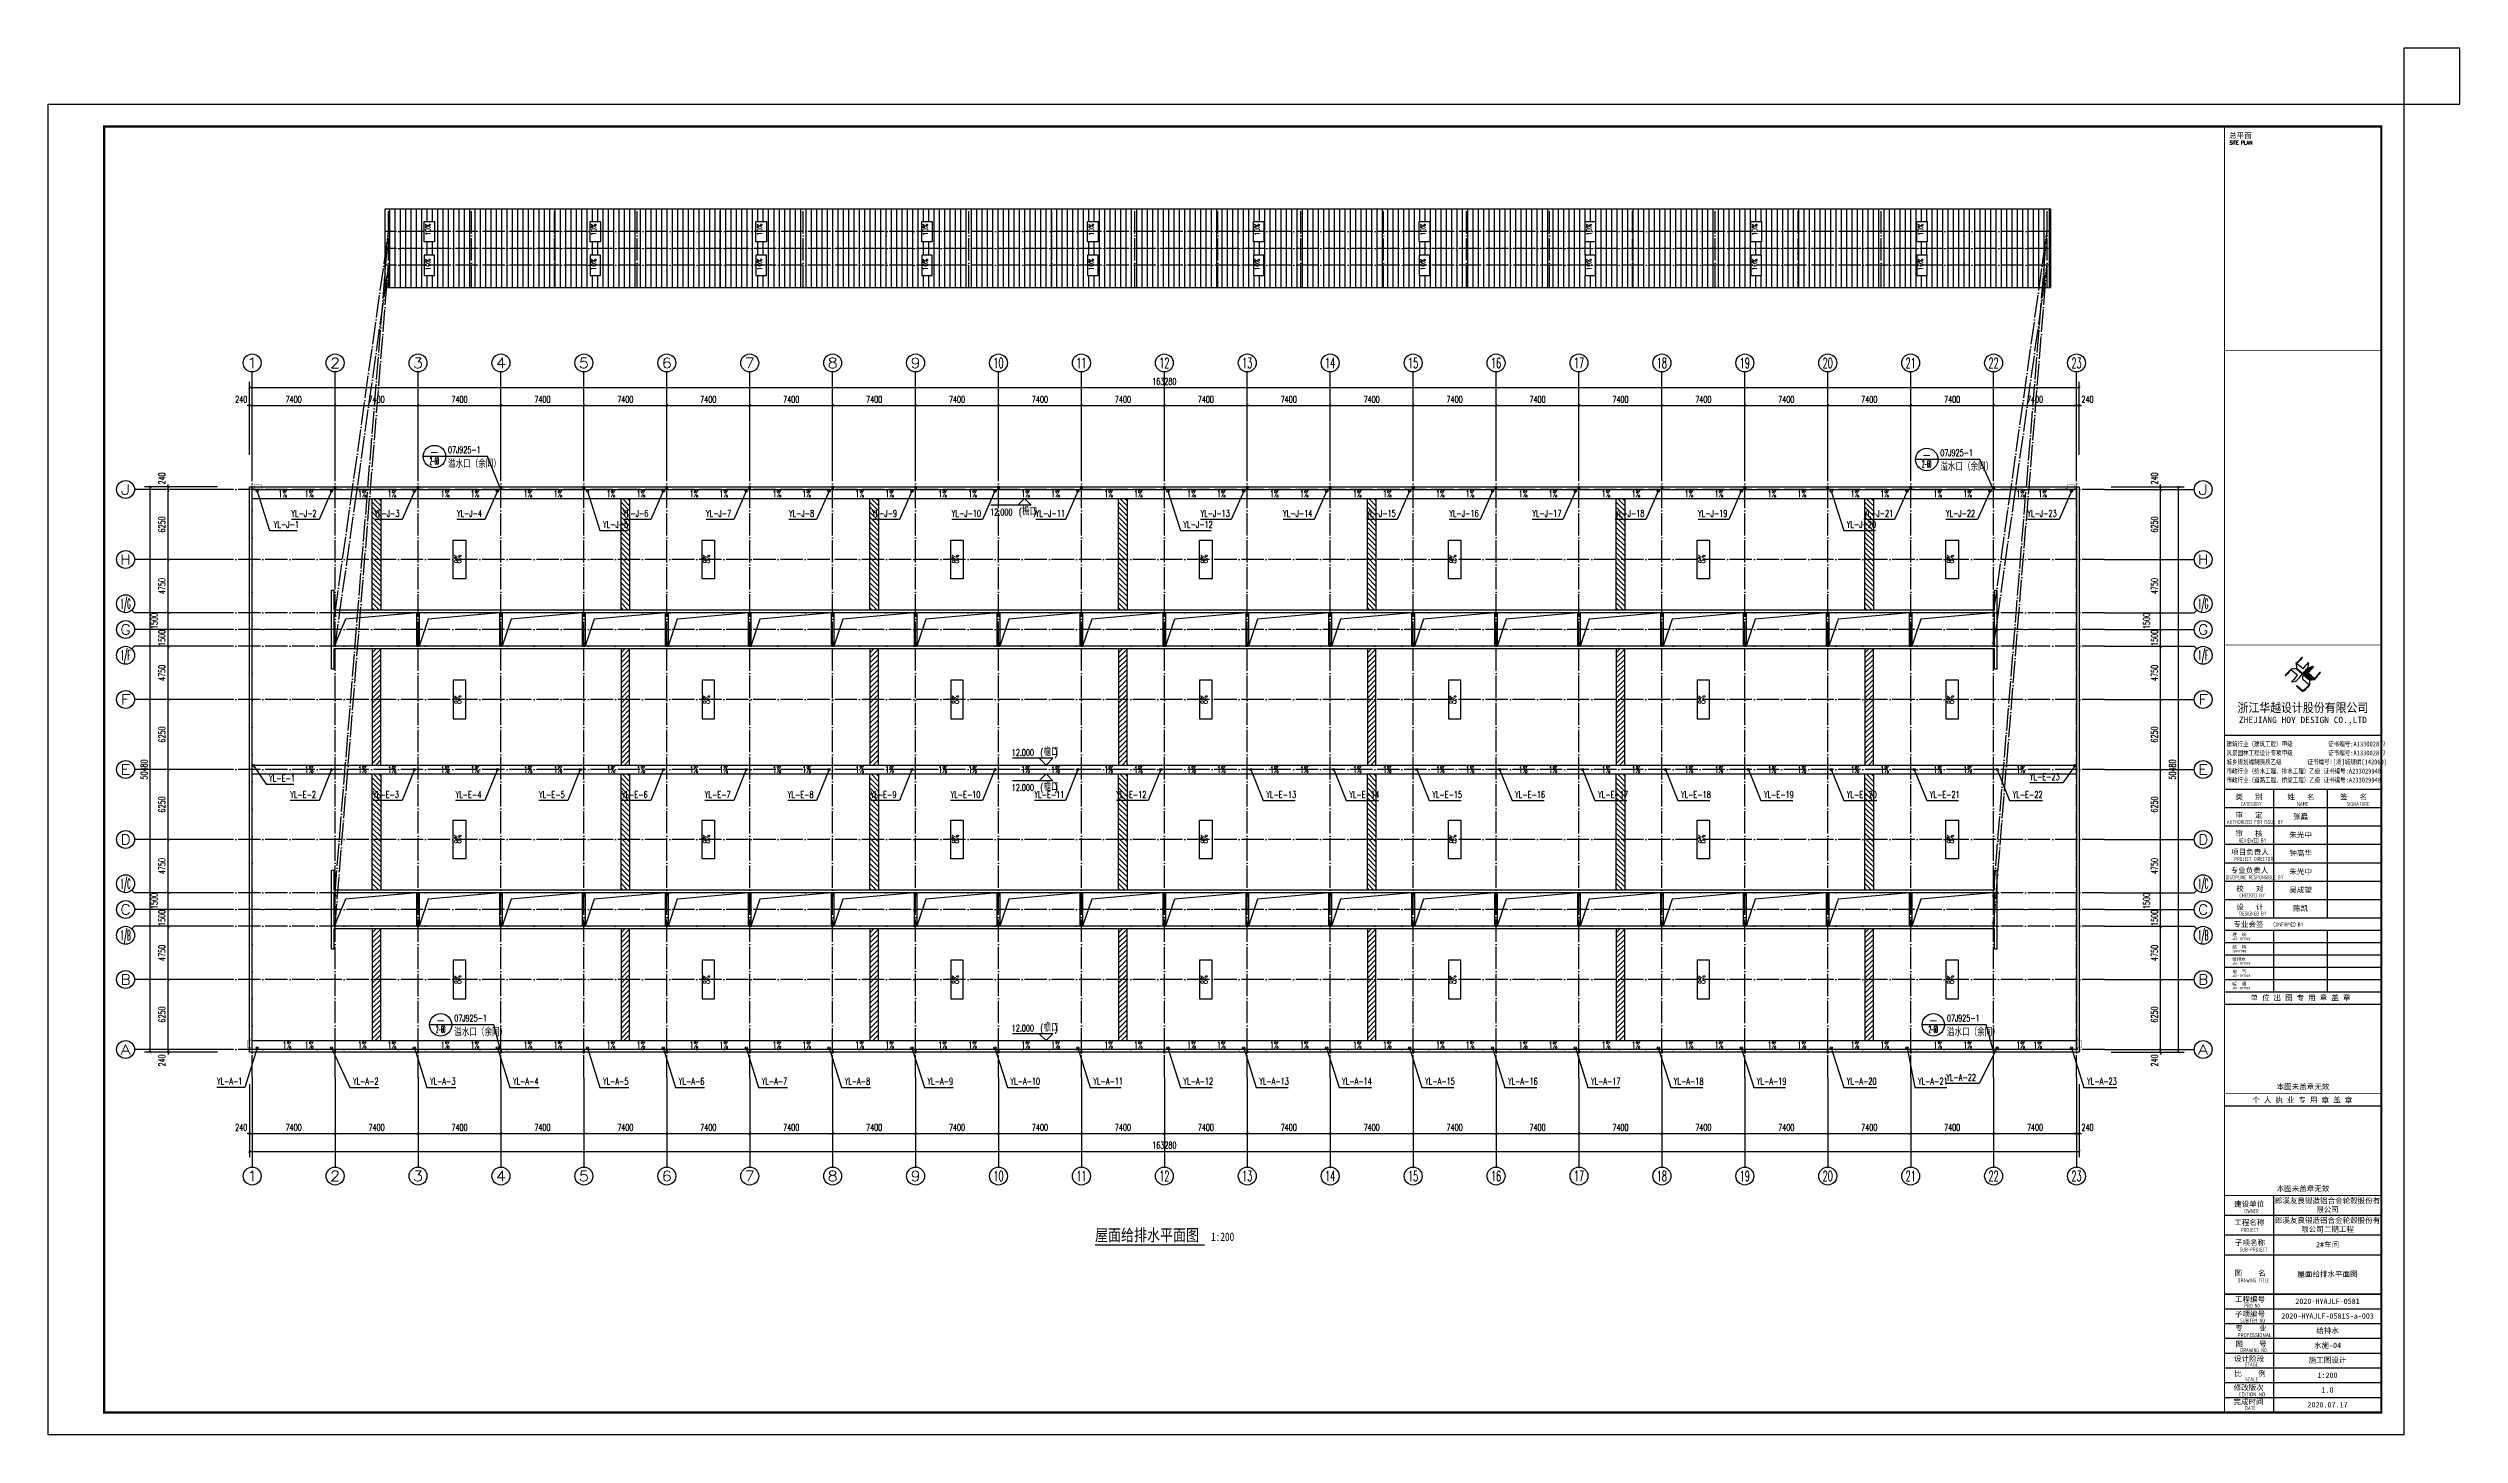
# Model space of a CAD drawing. Extents: x 13158459 to 15902229, y -1299598 to 28366.
# Drawn here: x 13898408 to 14113608, y -571643 to -447843 of the extents above; entities that cross this region are included whole.
import ezdxf
from ezdxf.enums import TextEntityAlignment as Align

# ---------------------------------------------------------------- set-up
doc = ezdxf.new("R2010")
doc.units = 0
doc.header["$LTSCALE"] = 1000
doc.header["$MEASUREMENT"] = 0
doc.linetypes.add('DASH', pattern=[0.35, 0.25, -0.1])
doc.linetypes.add('DOTE', pattern=[2.42, 2, -0.2, 0.02, -0.2])
for name, color, linetype in [('AXIS', 3, 'Continuous'), ('AXIS_TEXT', 7, 'Continuous'), ('COLUMN', 2, 'Continuous'), ('DIM_IDEN', 3, 'Continuous'), ('DIM_SYMB', 3, 'Continuous'), ('DIM_雨水', 3, 'Continuous'), ('DOTE', 8, 'DOTE'), ('PUB_DIM', 3, 'Continuous'), ('PUB_TEXT', 7, 'Continuous'), ('PUB_TITLE', 4, 'Continuous'), ('TK', 4, 'Continuous'), ('TWT_TEXT', 7, 'Continuous'), ('VPIPE-雨水', 4, 'Continuous'), ('WALL-PARAPET', 6, 'Continuous'), ('填充', 251, 'Continuous'), ('采光带', 4, 'Continuous')]:
    doc.layers.add(name, color=color, linetype=linetype)
doc.styles.add('-宋体', font='', dxfattribs={"width": 0.8})
doc.styles.add('_TCH_AXIS', font='COMPLEX', dxfattribs={"bigfont": 'GBCBIG'})
doc.styles.add('_TCH_DIM', font='SIMPLEX', dxfattribs={"bigfont": 'GBCBIG'})
doc.styles.add('_TCH_DIM_T3', font='SIMPLEX', dxfattribs={"width": 0.705882, "bigfont": 'GBCBIG'})
doc.styles.add('_TCH_LABEL', font='COMPLEX', dxfattribs={"bigfont": 'GBCBIG'})
doc.styles.add('_TWT_SERIAL', font='COMPLEX', dxfattribs={"width": 0.8, "height": 3, "bigfont": 'HZTXT'})
doc.styles.add('COMPLEX', font='COMPLEX')
doc.styles.add('HT', font='simhei.ttf', dxfattribs={"width": 0.8})
doc.styles.add('ROMANS', font='romans', dxfattribs={"width": 0.65, "height": 231.275})
doc.styles.add('TSSD_REIN', font='tssdeng.shx', dxfattribs={"width": 0.7, "bigfont": 'tssdchn.shx'})
doc.styles.add('YAYA', font='', dxfattribs={"width": 0.8, "height": 1})
doc.styles.add('图签宋体', font='', dxfattribs={"height": 300})
doc.styles.add('图签黑体', font='simhei.ttf', dxfattribs={"height": 550})
doc.styles.get('-宋体').set_extended_font_data('SimSun')
doc.styles.get('YAYA').set_extended_font_data('SimSun')
doc.styles.get('图签宋体').set_extended_font_data('NSimSun')
doc.dimstyles.new('_TCH_ARCH&&200', dxfattribs={"dimtxt": 595, "dimasz": 200, "dimexe": 500, "dimexo": 600, "dimgap": 252.5, "dimtad": 1, "dimdec": 0, "dimzin": 0, "dimdsep": 46, "dimtxsty": '_TCH_DIM_T3', "dimblk": 'ARCHTICK', "dimcen": 0.09, "dimclrt": 7, "dimazin": 2, "dimtfac": 1, "dimtdec": 0, "dimtix": 1, "dimtmove": 2, "dimatfit": 3, "dimfxl": 0, "dimtolj": 1, "dimtzin": 0, "dimarcsym": 0})

msp = doc.modelspace()

# ---------------------------------------------------------------- texts
at = {"layer": 'PUB_TEXT', "style": '_TCH_DIM', "width": 0.705882}
for s, height, p in [('10%%%', 446.25, (13932512, -464573.9)), ('10%%%', 446.25, (13947312, -464573.9)), ('10%%%', 446.25, (13962112, -464573.9)), ('10%%%', 446.25, (13976912, -464573.9)), ('10%%%', 446.25, (13991712, -464573.9)), ('10%%%', 446.25, (14006512, -464573.9)), ('10%%%', 446.25, (14021312, -464573.9)), ('10%%%', 446.25, (14036112, -464573.9)), ('10%%%', 446.25, (14050912, -464573.9)), ('10%%%', 446.25, (14065712, -464573.9)), ('10%%%', 446.25, (13932512, -467681.9)), ('10%%%', 446.25, (13947312, -467681.9)), ('10%%%', 446.25, (13962112, -467681.9)), ('10%%%', 446.25, (13976912, -467681.9)), ('10%%%', 446.25, (13991712, -467681.9)), ('10%%%', 446.25, (14006512, -467681.9)), ('10%%%', 446.25, (14021312, -467681.9)), ('10%%%', 446.25, (14036112, -467681.9)), ('10%%%', 446.25, (14050912, -467681.9)), ('10%%%', 446.25, (14065712, -467681.9)), ('8%', 595, (13935260.2, -493848.1)), ('8%', 595, (13957460.2, -493848.1)), ('8%', 595, (13979660.2, -493848.1)), ('8%', 595, (14001860.2, -493848.1)), ('8%', 595, (14024060.2, -493848.1)), ('8%', 595, (14046260.2, -493848.1)), ('8%', 595, (14068460.2, -493848.1)), ('8%', 595, (13935260.2, -506398.1)), ('8%', 595, (13957460.2, -506398.1)), ('8%', 595, (13979660.2, -506398.1)), ('8%', 595, (14001860.2, -506398.1)), ('8%', 595, (14024060.2, -506398.1)), ('8%', 595, (14046260.2, -506398.1)), ('8%', 595, (14068460.2, -506398.1)), ('8%', 595, (13935260.2, -518848.1)), ('8%', 595, (13957460.2, -518848.1)), ('8%', 595, (13979660.2, -518848.1)), ('8%', 595, (14001860.2, -518848.1)), ('8%', 595, (14024060.2, -518848.1)), ('8%', 595, (14046260.2, -518848.1)), ('8%', 595, (14068460.2, -518848.1)), ('8%', 595, (13935260.2, -531398.1)), ('8%', 595, (13957460.2, -531398.1)), ('8%', 595, (13979660.2, -531398.1)), ('8%', 595, (14001860.2, -531398.1)), ('8%', 595, (14024060.2, -531398.1)), ('8%', 595, (14046260.2, -531398.1)), ('8%', 595, (14068460.2, -531398.1))]:
    msp.add_text(s, height=height, rotation=90, dxfattribs=at).set_placement(p)
at = {"layer": 'PUB_TEXT', "color": 0, "style": '_TCH_LABEL'}
for s, height, width, p, p2 in [('-', 644, 1.458333, (13932468, -484221.4), (13933273, -484221.4)), ('2-60', 643.99, 0.328125, (13932468, -485026.4), (13933273, -485026.4)), ('2-60', 643.99, 0.328125, (14065639.2, -485288.8), (14066444.2, -485288.8)), ('-', 644, 1.458333, (14065639.2, -484483.9), (14066444.2, -484483.9)), ('2-60', 643.99, 0.328125, (13933025.7, -535767.6), (13933830.7, -535767.6)), ('-', 644, 1.458333, (13933025.7, -534962.6), (13933830.7, -534962.6)), ('2-60', 643.99, 0.328125, (14066225.7, -535767.6), (14067030.7, -535767.6)), ('-', 644, 1.458333, (14066225.7, -534962.6), (14067030.7, -534962.6))]:
    msp.add_text(s, height=height, dxfattribs=dict(at, width=width)).set_placement(p, p2, align=Align.FIT)
at = {"layer": 'PUB_TEXT', "color": 0, "style": '_TCH_LABEL', "width": 0.705882}
for p in [(13934080.5, -483999.3), (14067251.7, -484261.8), (13934638.2, -534740.5), (14067838.2, -534740.5)]:
    msp.add_text('07J925-1', height=595, dxfattribs=at).set_placement(p)
at = {"layer": 'PUB_TEXT', "color": 0, "style": '_TCH_LABEL'}
for p in [(13934080.5, -485303.3), (14067251.7, -485565.8), (13934638.2, -536044.5), (14067838.2, -536044.5)]:
    msp.add_text('溢水口（余同）', height=675.18, dxfattribs=at).set_placement(p)
at = {"layer": 'PUB_TEXT'}
for s, height, style, width, p in [('1%%%', 595, '_TCH_DIM', 0.705882, (13918947, -487940.6)), ('1%%%', 595, '_TCH_DIM', 0.705882, (13921300.4, -487940.6)), ('1%%%', 595, '_TCH_DIM', 0.705882, (13926035.6, -487940.6)), ('1%%%', 595, '_TCH_DIM', 0.705882, (13928700.4, -487940.6)), ('1%%%', 595, '_TCH_DIM', 0.705882, (13933435.6, -487940.6)), ('1%%%', 595, '_TCH_DIM', 0.705882, (13936100.4, -487940.6)), ('1%%%', 595, '_TCH_DIM', 0.705882, (13940835.6, -487940.6)), ('1%%%', 595, '_TCH_DIM', 0.705882, (13943500.4, -487940.6)), ('1%%%', 595, '_TCH_DIM', 0.705882, (13948235.6, -487940.6)), ('1%%%', 595, '_TCH_DIM', 0.705882, (13950900.4, -487940.6)), ('1%%%', 595, '_TCH_DIM', 0.705882, (13955635.6, -487940.6)), ('1%%%', 595, '_TCH_DIM', 0.705882, (13958300.4, -487940.6)), ('1%%%', 595, '_TCH_DIM', 0.705882, (13963035.6, -487940.6)), ('1%%%', 595, '_TCH_DIM', 0.705882, (13965700.4, -487940.6)), ('1%%%', 595, '_TCH_DIM', 0.705882, (13970435.6, -487940.6)), ('1%%%', 595, '_TCH_DIM', 0.705882, (13973100.4, -487940.6)), ('1%%%', 595, '_TCH_DIM', 0.705882, (13977835.6, -487940.6)), ('1%%%', 595, '_TCH_DIM', 0.705882, (13980500.4, -487940.6)), ('1%%%', 595, '_TCH_DIM', 0.705882, (13985235.6, -487940.6)), ('1%%%', 595, '_TCH_DIM', 0.705882, (13987900.4, -487940.6)), ('1%%%', 595, '_TCH_DIM', 0.705882, (13992635.6, -487940.6)), ('1%%%', 595, '_TCH_DIM', 0.705882, (13995300.4, -487940.6)), ('1%%%', 595, '_TCH_DIM', 0.705882, (14000035.6, -487940.6)), ('1%%%', 595, '_TCH_DIM', 0.705882, (14002700.4, -487940.6)), ('1%%%', 595, '_TCH_DIM', 0.705882, (14007435.6, -487940.6)), ('1%%%', 595, '_TCH_DIM', 0.705882, (14010100.4, -487940.6)), ('1%%%', 595, '_TCH_DIM', 0.705882, (14014835.6, -487940.6)), ('1%%%', 595, '_TCH_DIM', 0.705882, (14017500.4, -487940.6)), ('1%%%', 595, '_TCH_DIM', 0.705882, (14022235.6, -487940.6)), ('1%%%', 595, '_TCH_DIM', 0.705882, (14024900.4, -487940.6)), ('1%%%', 595, '_TCH_DIM', 0.705882, (14029635.6, -487940.6)), ('1%%%', 595, '_TCH_DIM', 0.705882, (14032300.4, -487940.6)), ('1%%%', 595, '_TCH_DIM', 0.705882, (14037035.6, -487940.6)), ('1%%%', 595, '_TCH_DIM', 0.705882, (14039700.4, -487940.6)), ('1%%%', 595, '_TCH_DIM', 0.705882, (14044435.6, -487940.6)), ('1%%%', 595, '_TCH_DIM', 0.705882, (14047100.4, -487940.6)), ('1%%%', 595, '_TCH_DIM', 0.705882, (14051835.6, -487940.6)), ('1%%%', 595, '_TCH_DIM', 0.705882, (14054500.4, -487940.6)), ('1%%%', 595, '_TCH_DIM', 0.705882, (14059235.6, -487940.6)), ('1%%%', 595, '_TCH_DIM', 0.705882, (14061900.4, -487940.6)), ('1%%%', 595, '_TCH_DIM', 0.705882, (14066635.6, -487940.6)), ('1%%%', 595, '_TCH_DIM', 0.705882, (14069300.4, -487940.6)), ('1%%%', 595, '_TCH_DIM', 0.705882, (14074035.6, -487940.6)), ('1%%%', 595, '_TCH_DIM', 0.705882, (14075986.3, -487940.6)), ('12.000', 595, '_TCH_DIM', 0.705882, (13982474.3, -489553.1)), ('(', 595, '_TCH_DIM', 0.705882, (13985034.3, -489553.1)), (')', 595, '_TCH_DIM', 0.705882, (13986297.3, -489553.1)), ('1%%%', 595, '_TCH_DIM', 0.705882, (13921300.4, -512540.6)), ('1%%%', 595, '_TCH_DIM', 0.705882, (13926035.6, -512540.6)), ('1%%%', 595, '_TCH_DIM', 0.705882, (13928700.4, -512540.6)), ('1%%%', 595, '_TCH_DIM', 0.705882, (13933435.6, -512540.6)), ('1%%%', 595, '_TCH_DIM', 0.705882, (13936100.4, -512540.6)), ('1%%%', 595, '_TCH_DIM', 0.705882, (13940835.6, -512540.6)), ('1%%%', 595, '_TCH_DIM', 0.705882, (13943500.4, -512540.6)), ('1%%%', 595, '_TCH_DIM', 0.705882, (13948235.6, -512540.6)), ('1%%%', 595, '_TCH_DIM', 0.705882, (13950900.4, -512540.6)), ('1%%%', 595, '_TCH_DIM', 0.705882, (13955635.6, -512540.6)), ('1%%%', 595, '_TCH_DIM', 0.705882, (13958300.4, -512540.6)), ('1%%%', 595, '_TCH_DIM', 0.705882, (13963035.6, -512540.6)), ('1%%%', 595, '_TCH_DIM', 0.705882, (13965700.4, -512540.6)), ('1%%%', 595, '_TCH_DIM', 0.705882, (13970435.6, -512540.6)), ('1%%%', 595, '_TCH_DIM', 0.705882, (13973100.4, -512540.6)), ('1%%%', 595, '_TCH_DIM', 0.705882, (13977835.6, -512540.6)), ('1%%%', 595, '_TCH_DIM', 0.705882, (13980500.4, -512540.6)), ('12.000', 595, '_TCH_DIM', 0.705882, (13984390.6, -511033.1)), ('1%%%', 595, '_TCH_DIM', 0.705882, (13985235.6, -512540.6)), ('(', 595, '_TCH_DIM', 0.705882, (13986950.6, -511033.1)), ('1%%%', 595, '_TCH_DIM', 0.705882, (13987900.4, -512540.6)), (')', 595, '_TCH_DIM', 0.705882, (13988213.6, -511033.1)), ('1%%%', 595, '_TCH_DIM', 0.705882, (13992635.6, -512540.6)), ('1%%%', 595, '_TCH_DIM', 0.705882, (13995300.4, -512540.6)), ('1%%%', 595, '_TCH_DIM', 0.705882, (14000035.6, -512540.6)), ('1%%%', 595, '_TCH_DIM', 0.705882, (14002700.4, -512540.6)), ('1%%%', 595, '_TCH_DIM', 0.705882, (14007435.6, -512540.6)), ('1%%%', 595, '_TCH_DIM', 0.705882, (14010100.4, -512540.6)), ('1%%%', 595, '_TCH_DIM', 0.705882, (14014835.6, -512540.6)), ('1%%%', 595, '_TCH_DIM', 0.705882, (14017500.4, -512540.6)), ('1%%%', 595, '_TCH_DIM', 0.705882, (14022235.6, -512540.6)), ('1%%%', 595, '_TCH_DIM', 0.705882, (14024900.4, -512540.6)), ('1%%%', 595, '_TCH_DIM', 0.705882, (14029635.6, -512540.6)), ('1%%%', 595, '_TCH_DIM', 0.705882, (14032300.4, -512540.6)), ('1%%%', 595, '_TCH_DIM', 0.705882, (14037035.6, -512540.6)), ('1%%%', 595, '_TCH_DIM', 0.705882, (14039700.4, -512540.6)), ('1%%%', 595, '_TCH_DIM', 0.705882, (14044435.6, -512540.6)), ('1%%%', 595, '_TCH_DIM', 0.705882, (14047100.4, -512540.6)), ('1%%%', 595, '_TCH_DIM', 0.705882, (14051835.6, -512540.6)), ('1%%%', 595, '_TCH_DIM', 0.705882, (14054500.4, -512540.6)), ('1%%%', 595, '_TCH_DIM', 0.705882, (14059235.6, -512540.6)), ('1%%%', 595, '_TCH_DIM', 0.705882, (14061900.4, -512540.6)), ('1%%%', 595, '_TCH_DIM', 0.705882, (14066635.6, -512540.6)), ('1%%%', 595, '_TCH_DIM', 0.705882, (14069300.4, -512540.6)), ('1%%%', 595, '_TCH_DIM', 0.705882, (14074035.6, -512540.6)), ('12.000', 595, '_TCH_DIM', 0.705882, (13984390.6, -514153.1)), ('(', 595, '_TCH_DIM', 0.705882, (13986950.6, -514153.1)), (')', 595, '_TCH_DIM', 0.705882, (13988213.6, -514153.1)), ('12.000', 595, '_TCH_DIM', 0.705882, (13984390.6, -535633.1)), ('(', 595, '_TCH_DIM', 0.705882, (13986950.6, -535633.1)), (')', 595, '_TCH_DIM', 0.705882, (13988213.6, -535633.1)), ('1%%%', 595, '_TCH_DIM', 0.705882, (13919332.6, -537140.6)), ('1%%%', 595, '_TCH_DIM', 0.705882, (13921300.4, -537140.6)), ('1%%%', 595, '_TCH_DIM', 0.705882, (13926035.6, -537140.6)), ('1%%%', 595, '_TCH_DIM', 0.705882, (13928700.4, -537140.6)), ('1%%%', 595, '_TCH_DIM', 0.705882, (13933435.6, -537140.6)), ('1%%%', 595, '_TCH_DIM', 0.705882, (13936100.4, -537140.6)), ('1%%%', 595, '_TCH_DIM', 0.705882, (13940835.6, -537140.6)), ('1%%%', 595, '_TCH_DIM', 0.705882, (13943500.4, -537140.6)), ('1%%%', 595, '_TCH_DIM', 0.705882, (13948235.6, -537140.6)), ('1%%%', 595, '_TCH_DIM', 0.705882, (13950900.4, -537140.6)), ('1%%%', 595, '_TCH_DIM', 0.705882, (13955635.6, -537140.6)), ('1%%%', 595, '_TCH_DIM', 0.705882, (13958300.4, -537140.6)), ('1%%%', 595, '_TCH_DIM', 0.705882, (13963035.6, -537140.6)), ('1%%%', 595, '_TCH_DIM', 0.705882, (13965700.4, -537140.6)), ('1%%%', 595, '_TCH_DIM', 0.705882, (13970435.6, -537140.6)), ('1%%%', 595, '_TCH_DIM', 0.705882, (13973100.4, -537140.6)), ('1%%%', 595, '_TCH_DIM', 0.705882, (13977835.6, -537140.6)), ('1%%%', 595, '_TCH_DIM', 0.705882, (13980500.4, -537140.6)), ('1%%%', 595, '_TCH_DIM', 0.705882, (13985235.6, -537140.6)), ('1%%%', 595, '_TCH_DIM', 0.705882, (13987900.4, -537140.6)), ('1%%%', 595, '_TCH_DIM', 0.705882, (13992635.6, -537140.6)), ('1%%%', 595, '_TCH_DIM', 0.705882, (13995300.4, -537140.6)), ('1%%%', 595, '_TCH_DIM', 0.705882, (14000035.6, -537140.6)), ('1%%%', 595, '_TCH_DIM', 0.705882, (14002700.4, -537140.6)), ('1%%%', 595, '_TCH_DIM', 0.705882, (14007435.6, -537140.6)), ('1%%%', 595, '_TCH_DIM', 0.705882, (14010100.4, -537140.6)), ('1%%%', 595, '_TCH_DIM', 0.705882, (14014835.6, -537140.6)), ('1%%%', 595, '_TCH_DIM', 0.705882, (14017500.4, -537140.6)), ('1%%%', 595, '_TCH_DIM', 0.705882, (14022235.6, -537140.6)), ('1%%%', 595, '_TCH_DIM', 0.705882, (14024900.4, -537140.6)), ('1%%%', 595, '_TCH_DIM', 0.705882, (14029635.6, -537140.6)), ('1%%%', 595, '_TCH_DIM', 0.705882, (14032300.4, -537140.6)), ('1%%%', 595, '_TCH_DIM', 0.705882, (14037035.6, -537140.6)), ('1%%%', 595, '_TCH_DIM', 0.705882, (14039700.4, -537140.6)), ('1%%%', 595, '_TCH_DIM', 0.705882, (14044435.6, -537140.6)), ('1%%%', 595, '_TCH_DIM', 0.705882, (14047100.4, -537140.6)), ('1%%%', 595, '_TCH_DIM', 0.705882, (14051835.6, -537140.6)), ('1%%%', 595, '_TCH_DIM', 0.705882, (14054500.4, -537140.6)), ('1%%%', 595, '_TCH_DIM', 0.705882, (14059235.6, -537140.6)), ('1%%%', 595, '_TCH_DIM', 0.705882, (14061900.4, -537140.6)), ('1%%%', 595, '_TCH_DIM', 0.705882, (14066635.6, -537140.6)), ('1%%%', 595, '_TCH_DIM', 0.705882, (14069300.4, -537140.6)), ('1%%%', 595, '_TCH_DIM', 0.705882, (14074035.6, -537140.6)), ('1%%%', 595, '_TCH_DIM', 0.705882, (14075554.9, -537140.6)), ('屋面给排水平面图', 1063.29, 'YAYA', 0.8, (13991819.9, -554343.1)), ('1:200', 759.49, 'YAYA', 0.8, (14002177.5, -554343.1))]:
    msp.add_text(s, height=height, dxfattribs=dict(at, style=style, width=width)).set_placement(p)
at = {"layer": 'PUB_TEXT', "style": '_TCH_DIM'}
for p in [(13985314.3, -489553.1), (13987230.6, -511033.1), (13987230.6, -514153.1), (13987230.6, -535633.1)]:
    msp.add_text('檐口', height=675.18, dxfattribs=at).set_placement(p)
at = {"layer": 'TWT_TEXT', "style": '_TWT_SERIAL', "width": 0.64}
for s, p in [('YL-J-1', (13918530, -490669.3)), ('YL-J-2', (13920108.1, -489675.5)), ('YL-J-3', (13927508.1, -489675.5)), ('YL-J-4', (13934872.2, -489675.5)), ('YL-J-5', (13947913.6, -490669.3)), ('YL-J-6', (13949708.1, -489675.5)), ('YL-J-7', (13957108.1, -489675.5)), ('YL-J-8', (13964508.1, -489675.5)), ('YL-J-9', (13971906.4, -489675.5)), ('YL-J-10', (13979037.5, -489675.5)), ('YL-J-11', (13986528.1, -489675.5)), ('YL-J-12', (13999709.9, -490669.3)), ('YL-J-13', (14001237.5, -489675.5)), ('YL-J-14', (14008601.2, -489675.5)), ('YL-J-15', (14016037.5, -489675.5)), ('YL-J-16', (14023437.5, -489675.5)), ('YL-J-17', (14030837.5, -489675.5)), ('YL-J-18', (14038237.5, -489675.5)), ('YL-J-19', (14045637.5, -489675.5)), ('YL-J-20', (14058909.4, -490669.3)), ('YL-J-21', (14060437.5, -489675.5)), ('YL-J-22', (14067746.5, -489675.5)), ('YL-J-23', (14075021.5, -489675.5)), ('YL-E-1', (13918119, -513323.4)), ('YL-E-2', (13920000.3, -514780.2)), ('YL-E-3', (13927400.3, -514780.2, 3000)), ('YL-E-4', (13934764.2, -514780.2, 3000)), ('YL-E-5', (13942200.3, -514780.2, 3000)), ('YL-E-6', (13949600.3, -514780.2, 3000)), ('YL-E-7', (13957000.3, -514780.2, 3000)), ('YL-E-8', (13964400.3, -514780.2, 3000)), ('YL-E-9', (13971800.3, -514780.2, 3000)), ('YL-E-10', (13978928.3, -514780.2)), ('YL-E-11', (13986419.3, -514780.2)), ('YL-E-12', (13993728.3, -514780.2)), ('YL-E-13', (14007109.4, -514780.2)), ('YL-E-14', (14014509.3, -514780.2, 3000)), ('YL-E-15', (14021909.4, -514780.2, 3000)), ('YL-E-16', (14029309.4, -514780.2, 3000)), ('YL-E-17', (14036709.4, -514780.2)), ('YL-E-18', (14044109.4, -514780.2)), ('YL-E-19', (14051509.4, -514780.2)), ('YL-E-20', (14058909.3, -514780.2)), ('YL-E-21', (14066309.4, -514780.2)), ('YL-E-22', (14073709.3, -514780.2)), ('YL-E-23', (14075231.2, -513190.8)), ('YL-A-1', (13913454.2, -540381.2)), ('YL-A-2', (13925591.7, -540381.2)), ('YL-A-3', (13932472.6, -540381.2, 3000)), ('YL-A-4', (13939872.1, -540381.2, 3000)), ('YL-A-5', (13947911.6, -540381.2, 3000)), ('YL-A-6', (13954672.6, -540381.2)), ('YL-A-7', (13962072.6, -540381.2)), ('YL-A-8', (13969472.6, -540381.2, 3000)), ('YL-A-9', (13976870.9, -540381.2, 3000)), ('YL-A-10', (13984270.3, -540381.2, 3000)), ('YL-A-11', (13991670.7, -540381.2, 3000)), ('YL-A-12', (13999709.4, -540381.2, 3000)), ('YL-A-13', (14006470.3, -540381.2, 3000)), ('YL-A-14', (14013870.2, -540381.2, 3000)), ('YL-A-15', (14021270.3, -540381.2, 3000)), ('YL-A-16', (14028670.3, -540381.2, 3000)), ('YL-A-17', (14036070.3, -540381.2)), ('YL-A-18', (14043470.3, -540381.2, 3000)), ('YL-A-19', (14050870.3, -540381.2)), ('YL-A-20', (14058909.3, -540381.2)), ('YL-A-21', (14065256.1, -540381.2, 3000)), ('YL-A-22', (14067789.1, -540035.3)), ('YL-A-23', (14080345.2, -540381.2, 3000))]:
    msp.add_text(s, height=600, dxfattribs=at).set_placement(p)

# ---------------------------------------------------------------- blocks, each defined once
blk = doc.blocks.new('A$C0FCD69EC')
at = {"layer": 'COLUMN'}
blk.add_hatch(color=256, dxfattribs=at).paths.add_polyline_path([(300, 180), (294, 180), (294, 94), (6, 94), (6, 180), (0, 180), (0, 0), (6, 0), (6, 86), (294, 86), (294, 0), (300, 0)])
blk.add_lwpolyline([(300, 0), (294, 0), (294, 86), (6, 86), (6, 0), (0, 0), (0, 180), (6, 180), (6, 94), (294, 94), (294, 180), (300, 180)], close=True, dxfattribs=at)
blk = doc.blocks.new('A$C22C4548D')
blk.add_line((0, 10), (300, 10))
blk.add_lwpolyline([(30, 20), (270, 20), (270, 0), (30, 0)], close=True)
blk = doc.blocks.new('A$C053D6479')
at = {"layer": 'PUB_TITLE'}
h = blk.add_hatch(color=256, dxfattribs=at)
h.dxf.hatch_style = 1
edge = h.paths.add_edge_path()
edge.add_spline(control_points=[(1026, 827), (1105, 920), (1188, 1008), (1266, 1102)], knot_values=[13, 13, 13, 13, 14, 14, 14, 14], degree=3, periodic=0)
edge.add_spline(control_points=[(1266, 1102), (1258, 1111), (1249, 1119), (1239, 1116)], knot_values=[12, 12, 12, 12, 13, 13, 13, 13], degree=3, periodic=0)
edge.add_spline(control_points=[(1239, 1116), (1210, 1107), (1179, 1092), (1144, 1077)], knot_values=[11, 11, 11, 11, 12, 12, 12, 12], degree=3, periodic=0)
edge.add_spline(control_points=[(1144, 1077), (1109, 1063), (1069, 1053), (1047, 1038)], knot_values=[10, 10, 10, 10, 11, 11, 11, 11], degree=3, periodic=0)
edge.add_spline(control_points=[(1047, 1038), (1028, 1026), (1007, 992), (991, 972)], knot_values=[9, 9, 9, 9, 10, 10, 10, 10], degree=3, periodic=0)
edge.add_spline(control_points=[(991, 972), (942, 913), (899, 868), (849, 810)], knot_values=[8, 8, 8, 8, 9, 9, 9, 9], degree=3, periodic=0)
edge.add_spline(control_points=[(849, 810), (842, 801), (822, 776), (822, 775)], knot_values=[7, 7, 7, 7, 8, 8, 8, 8], degree=3, periodic=0)
edge.add_spline(control_points=[(822, 775), (823, 771), (848, 752), (859, 744)], knot_values=[6, 6, 6, 6, 7, 7, 7, 7], degree=3, periodic=0)
edge.add_spline(control_points=[(859, 744), (949, 670), (1035, 592), (1122, 521)], knot_values=[5, 5, 5, 5, 6, 6, 6, 6], degree=3, periodic=0)
edge.add_spline(control_points=[(1122, 521), (1153, 527), (1185, 530), (1217, 533)], knot_values=[4, 4, 4, 4, 5, 5, 5, 5], degree=3, periodic=0)
edge.add_spline(control_points=[(1217, 533), (1246, 535), (1293, 532), (1316, 542)], knot_values=[3, 3, 3, 3, 4, 4, 4, 4], degree=3, periodic=0)
edge.add_spline(control_points=[(1316, 542), (1327, 547), (1338, 565), (1349, 579)], knot_values=[2, 2, 2, 2, 3, 3, 3, 3], degree=3, periodic=0)
edge.add_spline(control_points=[(1349, 579), (1423, 670), (1507, 759), (1572, 848)], knot_values=[1, 1, 1, 1, 2, 2, 2, 2], degree=3, periodic=0)
edge.add_spline(control_points=[(1572, 848), (1564, 852), (1561, 861), (1551, 862)], knot_values=[0, 0, 0, 0, 1, 1, 1, 1], degree=3, periodic=0)
edge.add_spline(control_points=[(1551, 862), (1469, 769), (1393, 671), (1310, 579)], knot_values=[15, 15, 15, 15, 16, 16, 16, 16], degree=3, periodic=0)
edge.add_spline(control_points=[(1310, 579), (1216, 662), (1118, 742), (1026, 827)], knot_values=[14, 14, 14, 14, 15, 15, 15, 15], degree=3, periodic=0)
at = {"layer": 'TK'}
for points, knots in [([(1031, 1298), (1066, 1286), (1054, 1262), (1045, 1224), (1036, 1188), (1031, 1158), (1024, 1121), (1020, 1104), (1017, 1085), (1012, 1071), (1004, 1052), (976, 1026), (956, 1003), (906, 946), (866, 899), (814, 839), (806, 829), (789, 806), (787, 806), (777, 804), (728, 856), (719, 864), (651, 922), (580, 978), (514, 1036), (509, 1106), (488, 1176), (479, 1247), (570, 1343), (663, 1436), (758, 1526), (764, 1523), (768, 1518), (774, 1515), (693, 1422), (599, 1343), (520, 1249), (607, 1171), (698, 1096), (789, 1021), (874, 1109), (950, 1206), (1031, 1298)], [0, 0, 0, 0, 1, 1, 1, 2, 2, 2, 3, 3, 3, 4, 4, 4, 5, 5, 5, 6, 6, 6, 7, 7, 7, 8, 8, 8, 9, 9, 9, 10, 10, 10, 11, 11, 11, 12, 12, 12, 13, 13, 13, 14, 14, 14, 14]), ([(1551, 862), (1561, 861), (1564, 852), (1572, 848), (1507, 759), (1423, 670), (1349, 579), (1338, 565), (1327, 547), (1316, 542), (1293, 532), (1246, 535), (1217, 533), (1185, 530), (1153, 527), (1122, 521), (1035, 592), (949, 670), (859, 744), (848, 752), (823, 771), (822, 775), (822, 776), (842, 801), (849, 810), (899, 868), (942, 913), (991, 972), (1007, 992), (1028, 1026), (1047, 1038), (1069, 1053), (1109, 1063), (1144, 1077), (1179, 1092), (1210, 1107), (1239, 1116), (1249, 1119), (1258, 1111), (1266, 1102), (1188, 1008), (1105, 920), (1026, 827), (1118, 742), (1216, 662), (1310, 579), (1393, 671), (1469, 769), (1551, 862)], [0, 0, 0, 0, 1, 1, 1, 2, 2, 2, 3, 3, 3, 4, 4, 4, 5, 5, 5, 6, 6, 6, 7, 7, 7, 8, 8, 8, 9, 9, 9, 10, 10, 10, 11, 11, 11, 12, 12, 12, 13, 13, 13, 14, 14, 14, 15, 15, 15, 16, 16, 16, 16]), ([(555, 949), (624, 891), (699, 833), (760, 773), (689, 691), (614, 604), (539, 517), (529, 505), (516, 487), (506, 482), (492, 475), (469, 472), (452, 467), (416, 456), (383, 448), (342, 438), (323, 433), (297, 422), (293, 440), (291, 452), (313, 470), (322, 480), (400, 566), (477, 652), (553, 736), (460, 815), (366, 894), (270, 970), (183, 883), (101, 791), (16, 703), (-18, 714), (9, 735), (28, 755), (103, 838), (192, 930), (266, 1005), (319, 1009), (387, 1005), (442, 1007), (456, 1008), (472, 1011), (485, 1007), (507, 1000), (534, 967), (555, 949)], [0, 0, 0, 0, 1, 1, 1, 2, 2, 2, 3, 3, 3, 4, 4, 4, 5, 5, 5, 6, 6, 6, 7, 7, 7, 8, 8, 8, 9, 9, 9, 10, 10, 10, 11, 11, 11, 12, 12, 12, 13, 13, 13, 14, 14, 14, 15, 15, 15, 15]), ([(1097, 490), (1100, 425), (1106, 361), (1107, 294), (1018, 207), (925, 121), (830, 33), (818, 21), (800, 0), (787, 0), (768, -1), (725, 49), (712, 60), (662, 103), (616, 143), (568, 186), (545, 207), (518, 224), (499, 250), (501, 259), (511, 261), (516, 267), (609, 192), (696, 111), (785, 33), (883, 118), (977, 208), (1070, 298), (992, 373), (892, 456), (803, 534), (791, 544), (768, 561), (766, 569), (761, 588), (776, 634), (780, 655), (785, 690), (788, 721), (795, 746), (897, 661), (998, 576), (1097, 490)], [0, 0, 0, 0, 1, 1, 1, 2, 2, 2, 3, 3, 3, 4, 4, 4, 5, 5, 5, 6, 6, 6, 7, 7, 7, 8, 8, 8, 9, 9, 9, 10, 10, 10, 11, 11, 11, 12, 12, 12, 13, 13, 13, 14, 14, 14, 14])]:
    blk.add_open_spline(points, degree=3, knots=knots, dxfattribs=at)
blk = doc.blocks.new('GeYuanFrame_85876736', base_point=(20.1, 4.5))
at = {"layer": 'PUB_TITLE'}
for points in [[(1013.1, 235.3), (1013.1, 292.7)], [(1037.1, 235.3), (1037.1, 292.7)], [(1013.1, 202.3), (1013.1, 229.8)], [(1037.1, 202.3), (1037.1, 229.8)], [(1013.1, 14.5), (1013.1, 111.3)]]:
    blk.add_lwpolyline(points, dxfattribs=at)
at = {"layer": 'TK'}
for p, q in [((991.1, 316.9), (1061.1, 316.9)), ((991.1, 284.5), (1061.1, 284.5)), ((991.1, 276.3), (1061.1, 276.3)), ((991.1, 268.1), (1061.1, 268.1)), ((991.1, 259.9), (1061.1, 259.9)), ((991.1, 251.7), (1061.1, 251.7)), ((991.1, 243.5), (1061.1, 243.5)), ((991.1, 235.3), (1061.1, 235.3)), ((991.1, 235.3), (1061.1, 235.3)), ((991.1, 102.5), (1061.1, 102.5)), ((991.1, 93.7), (1061.1, 93.7)), ((991.1, 84.9), (1013.1, 84.9)), ((991.1, 84.9), (1061.1, 84.9)), ((991.1, 67.4), (1061.1, 67.4)), ((991.1, 67.3), (1061.1, 67.3)), ((991.1, 60.8), (1061.1, 60.8)), ((991.1, 54.2), (1061.1, 54.2)), ((991.1, 47.6), (1061.1, 47.6)), ((991.1, 41), (1061.1, 41)), ((991.1, 34.4), (1061.1, 34.4)), ((991.1, 27.8), (1061.1, 27.8)), ((991.1, 21.2), (1061.1, 21.2)), ((991.1, 14.5), (1061.1, 14.5))]:
    blk.add_line(p, q, dxfattribs=at)
blk.add_lwpolyline([(20.1, 4.5), (20.1, 598.5), (1071.1, 598.5), (1071.1, 4.5)], close=True, dxfattribs=at)
at = {"layer": 'TK', "const_width": 1}
blk.add_lwpolyline([(45.1, 588.5), (1061.1, 588.5), (1061.1, 14.5), (45.1, 14.5)], close=True, dxfattribs=at)
at = {"layer": 'TK'}
for points, const_width in [([(991.1, 588.5), (991.1, 14.5)], 0.4), ([(991.1, 488.5), (1061.1, 488.5)], 0.35), ([(991.1, 357.1), (1061.1, 357.1)], 0.35), ([(991.1, 292.7), (1061.1, 292.7)], 0.35), ([(991.1, 292.7), (1061.1, 292.7)], 0.35), ([(991.1, 235.3), (1061.1, 235.3)], 0.35), ([(991.1, 202.3), (1061.1, 202.3)], 0.35), ([(991.1, 156.8), (1061.1, 156.8)], 0.35), ([(991.1, 111.3), (1061.1, 111.3)], 0.35), ([(991.1, 67.4), (1061.1, 67.4)], 0.35)]:
    blk.add_lwpolyline(points, dxfattribs=dict(at, const_width=const_width))
for points in [[(991.1, 292.7), (1061.1, 292.7)], [(991.1, 235.3), (1061.1, 235.3)], [(991.1, 229.8), (1061.1, 229.8)], [(991.1, 224.3), (1061.1, 224.3)], [(991.1, 218.8), (1061.1, 218.8)], [(991.1, 213.3), (1061.1, 213.3)], [(991.1, 207.8), (1061.1, 207.8)], [(991.1, 202.3), (1061.1, 202.3)], [(991.1, 196.8), (1061.1, 196.8)], [(991.1, 151.3), (1061.1, 151.3)]]:
    blk.add_lwpolyline(points, dxfattribs=at)
at = {"layer": 'PUB_TITLE', "xscale": 0.01000000000021828, "yscale": 0.01000000000021828, "zscale": 0.01}
blk.add_blockref('A$C053D6479', (1018.2, 336.3), dxfattribs=at)
at = {"layer": 'TK', "style": '图签宋体'}
for s, height, p in [('总平面', 2.4, (993.2, 583.3)), ('类   别', 2.4, (996, 288.1)), ('姓   名', 2.4, (1019.2, 288.1)), ('签   名', 2.4, (1042.7, 288.1)), ('审   定', 2.4, (996, 279.9)), ('审   核', 2.4, (996, 271.7)), ('项目负责人', 2.4, (994.1, 263.5)), ('专业负责人', 2.4, (993.9, 255.3)), ('校   对', 2.4, (996.4, 247.1)), ('设   计', 2.4, (996.4, 238.9)), ('建  筑', 1.44, (994.6, 227.1)), ('专业会签', 2.4, (995.1, 231.2)), ('结  构', 1.44, (994.6, 221.6)), ('给排水', 1.44, (994.6, 216.1)), ('暖  通', 1.44, (994.6, 205.1)), ('电  气', 1.44, (994.6, 210.6)), ('单 位 出 图 专 用 章 盖 章', 2.4, (1002.7, 198.4)), ('本图未盖章无效', 2.4, (1014.4, 158.7)), ('个 人 执 业 专 用 章 盖 章', 2.4, (1003.5, 152.8)), ('建设单位', 2.4, (995.4, 106.3)), ('本图未盖章无效', 2.4, (1014.4, 113.2)), ('工程名称', 2.4, (995.5, 98.1)), ('子项名称', 2.4, (995.8, 89.1)), ('图    名', 2.4, (995.6, 75.5)), ('工程编号', 2.4, (995.8, 63.8)), ('子项编号', 2.4, (995.8, 57.2)), ('专    业', 2.4, (996, 50.9)), ('图    号', 2.4, (996, 43.8)), ('设计阶段', 2.4, (995.4, 37.3)), ('比    例', 2.4, (995.6, 30.6)), ('修改版次', 2.4, (995.2, 24.4)), ('完成时间', 2.4, (995.1, 18))]:
    blk.add_text(s, height=height, dxfattribs=at).set_placement(p)
at = {"layer": 'TK'}
for s, height, style, width, p in [('SITE PLAN', 1.7, 'ROMANS', 0.76, (993.4, 580.5)), ('建筑行业（建筑工程）甲级           证书编号:A133002877', 2.2, '-宋体', 0.8, (992, 311.8)), ('风景园林工程设计专项甲级           证书编号:A133002877', 2.2, '-宋体', 0.8, (992, 307.8)), ('城乡规划编制资质乙级        证书编号:[浙]城规编(142069)', 2.2, '-宋体', 0.8, (992, 303.8)), ('市政行业（给水工程、排水工程）乙级 证书编号:A233029948', 2.2, '-宋体', 0.8, (992, 299.7)), ('市政行业（道路工程、桥梁工程）乙级 证书编号:A233029948', 2.2, '-宋体', 0.8, (992, 295.7)), ('CATEGORY', 1.8, 'TSSD_REIN', 0.7, (998.3, 285.2)), ('NAME', 1.8, 'TSSD_REIN', 0.7, (1023.5, 285.2)), ('SIGNATURE', 1.8, 'TSSD_REIN', 0.7, (1045.7, 285.2)), ('AUTHORIZED FOR ISSUE BY', 1.8, 'TSSD_REIN', 0.7, (992.1, 277.2)), ('REVIEWED BY', 1.8, 'TSSD_REIN', 0.7, (997.4, 268.9)), ('PROJECT DIRECTOR', 1.8, 'TSSD_REIN', 0.7, (995.5, 260.7)), ('DISCIPLINE RESPONSIBLE BY', 1.8, 'TSSD_REIN', 0.7, (991.6, 252.5)), ('CHECKED BY', 1.8, 'TSSD_REIN', 0.7, (997.8, 244.4)), ('DESIGNED BY', 1.8, 'TSSD_REIN', 0.7, (997.8, 236.3)), ('ARCHITECTURE', 1.08, 'TSSD_REIN', 0.7, (994.7, 225.3)), ('CONFIRMED BY', 1.8, 'TSSD_REIN', 0.7, (1012.9, 231.4)), ('STRUCTURE', 1.08, 'TSSD_REIN', 0.7, (994.7, 219.8)), ('ARCHITECTURE', 1.08, 'TSSD_REIN', 0.7, (994.7, 214.3)), ('ARCHITECTURE', 1.08, 'TSSD_REIN', 0.7, (994.7, 208.8)), ('ARCHITECTURE', 1.08, 'TSSD_REIN', 0.7, (994.7, 203.3)), ('OWNER', 1.8, 'TSSD_REIN', 0.7, (1000, 103.5)), ('SUB-PROJECT', 1.8, 'TSSD_REIN', 0.7, (997.9, 86.3)), ('PROJECT', 1.8, 'TSSD_REIN', 0.7, (998.5, 95)), ('DRAWING TITLE', 1.8, 'TSSD_REIN', 0.7, (997, 72.5)), ('SUBITEM NO.', 1.8, 'TSSD_REIN', 0.7, (998.1, 54.6)), ('PRO N0.', 1.8, 'TSSD_REIN', 0.7, (1000, 61.2)), ('PROFESSIONAL', 1.8, 'TSSD_REIN', 0.8, (996.9, 48.1)), ('DRAWING NO.', 1.8, 'TSSD_REIN', 0.7, (998.2, 41.4)), ('STAGE', 1.8, 'TSSD_REIN', 0.7, (1000.1, 35)), ('EDITION NO.', 1.8, 'TSSD_REIN', 0.8, (997.5, 21.6)), ('SCALE', 1.8, 'TSSD_REIN', 0.7, (1000.4, 28.4)), ('DATE', 1.8, 'TSSD_REIN', 0.7, (1000.3, 15.5))]:
    blk.add_text(s, height=height, dxfattribs=dict(at, style=style, width=width)).set_placement(p)
for s, height, style, width, p in [('浙江华越设计股份有限公司', 3.96, 'HT', 0.9, (1026.1, 329.2)), ('ZHEJIANG HOY DESIGN CO.,LTD', 2.8, '图签黑体', 1.11, (1026.1, 323.3))]:
    blk.add_text(s, height=height, dxfattribs=dict(at, style=style, width=width)).set_placement(p, align=Align.MIDDLE)
at = {"layer": 'TK', "char_height": 2.4, "attachment_point": 5, "style": '图签宋体'}
for s, insert, width in [('张矗', (1025.1, 280.4), 24), ('朱光中', (1025.1, 272.2), 24), ('钟高华', (1025.1, 264), 24), ('朱光中', (1025.1, 255.8), 24), ('吴成望', (1025.1, 247.6), 24), ('陈凯', (1025.1, 239.4), 24), ('郎溪友良锻造铝合金轮毂股份有限公司', (1037.1, 106.9), 48), ('郎溪友良锻造铝合金轮毂股份有限公司二期工程', (1037.1, 98.1), 48), ('2#车间', (1037.1, 89.3), 48), ('屋面给排水平面图', (1037.1, 76.1), 48), ('2020-HYAJLF-0581', (1037.1, 64.1), 48), ('2020-HYAJLF-0581S-a-003', (1037.1, 57.5), 48), ('水施-04', (1037.1, 44.3), 48), ('给排水', (1037.1, 50.9), 48), ('施工图设计', (1037.1, 37.7), 48), ('1:200', (1037.1, 31.1), 48), ('1.0', (1037.1, 24.5), 48), ('2020.07.17', (1037.1, 17.9), 48)]:
    blk.add_mtext(s, dxfattribs=dict(at, insert=insert, width=width))
blk = doc.blocks.new('_AXISO')
blk.add_circle((0, 0), 0.5)
at = {"layer": 'AXIS_TEXT', "style": 'COMPLEX', "width": 1.041667}
blk.add_attdef('A', text='', height=0.56, dxfattribs=at).set_placement((-0.25, -0.28), (0.25, -0.28), align=Align.FIT)
blk = doc.blocks.new('_ArchTick')
at = {"color": 0, "linetype": 'ByBlock', "const_width": 0.4}
blk.add_lwpolyline([(-0.5, -0.5), (0.5, 0.5)], dxfattribs=at)
blk = doc.blocks.new('*D270')
at = {"layer": 'AXIS', "color": 0, "lineweight": -2}
for p, q in [((13916368, -540343), (13916368, -546843)), ((14079648, -540343), (14079648, -546843)), ((13916368, -546343), (14079648, -546343))]:
    blk.add_line(p, q, dxfattribs=at)
at = {"layer": 'Defpoints', "color": 0}
for p in [(13916368, -539743), (14079648, -539743), (14079648, -546343)]:
    blk.add_point(p, dxfattribs=at)
at = {"layer": 'AXIS', "color": 0, "lineweight": -2, "xscale": 200, "yscale": 200, "zscale": 200, "rotation": 180}
blk.add_blockref('_ArchTick', (13916368, -546343), dxfattribs=at)
at = {"layer": 'AXIS', "color": 0, "lineweight": -2, "xscale": 200, "yscale": 200, "zscale": 200}
blk.add_blockref('_ArchTick', (14079648, -546343), dxfattribs=at)
at = {"layer": 'AXIS', "color": 7, "insert": (13998008, -545793), "char_height": 595, "attachment_point": 5, "style": '_TCH_DIM_T3'}
blk.add_mtext('\\A1;163280', dxfattribs=at)
blk = doc.blocks.new('*D271')
at = {"layer": 'AXIS', "color": 0, "lineweight": -2}
for p, q in [((13916368, -540343), (13916368, -545243)), ((13916608, -540343), (13916608, -545243)), ((13916368, -544743), (13916168, -544743)), ((13916368, -544743), (13916608, -544743)), ((13916608, -544743), (13916808, -544743))]:
    blk.add_line(p, q, dxfattribs=at)
at = {"layer": 'Defpoints', "color": 0}
for p in [(13916368, -539743), (13916608, -539743), (13916608, -544743)]:
    blk.add_point(p, dxfattribs=at)
at = {"layer": 'AXIS', "color": 0, "lineweight": -2, "xscale": 200, "yscale": 200, "zscale": 200}
blk.add_blockref('_ArchTick', (13916368, -544743), dxfattribs=at)
at = {"layer": 'AXIS', "color": 0, "lineweight": -2, "xscale": 200, "yscale": 200, "zscale": 200, "rotation": 180}
blk.add_blockref('_ArchTick', (13916608, -544743), dxfattribs=at)
at = {"layer": 'AXIS', "color": 7, "insert": (13915628, -544193), "char_height": 595, "attachment_point": 5, "style": '_TCH_DIM_T3'}
blk.add_mtext('\\A1;240', dxfattribs=at)
blk = doc.blocks.new('*D272')
at = {"layer": 'AXIS', "color": 0, "lineweight": -2}
for p, q in [((13916608, -540343), (13916608, -545243)), ((13924008, -540343), (13924008, -545243)), ((13916608, -544743), (13924008, -544743))]:
    blk.add_line(p, q, dxfattribs=at)
at = {"layer": 'Defpoints', "color": 0}
for p in [(13916608, -539743), (13924008, -539743), (13924008, -544743)]:
    blk.add_point(p, dxfattribs=at)
at = {"layer": 'AXIS', "color": 0, "lineweight": -2, "xscale": 200, "yscale": 200, "zscale": 200, "rotation": 180}
blk.add_blockref('_ArchTick', (13916608, -544743), dxfattribs=at)
at = {"layer": 'AXIS', "color": 0, "lineweight": -2, "xscale": 200, "yscale": 200, "zscale": 200}
blk.add_blockref('_ArchTick', (13924008, -544743), dxfattribs=at)
at = {"layer": 'AXIS', "color": 7, "insert": (13920308, -544193), "char_height": 595, "attachment_point": 5, "style": '_TCH_DIM_T3'}
blk.add_mtext('\\A1;7400', dxfattribs=at)
blk = doc.blocks.new('*D273')
at = {"layer": 'AXIS', "color": 0, "lineweight": -2}
for p, q in [((13924008, -540343), (13924008, -545243)), ((13931408, -540343), (13931408, -545243)), ((13924008, -544743), (13931408, -544743))]:
    blk.add_line(p, q, dxfattribs=at)
at = {"layer": 'Defpoints', "color": 0}
for p in [(13924008, -539743), (13931408, -539743), (13931408, -544743)]:
    blk.add_point(p, dxfattribs=at)
at = {"layer": 'AXIS', "color": 0, "lineweight": -2, "xscale": 200, "yscale": 200, "zscale": 200, "rotation": 180}
blk.add_blockref('_ArchTick', (13924008, -544743), dxfattribs=at)
at = {"layer": 'AXIS', "color": 0, "lineweight": -2, "xscale": 200, "yscale": 200, "zscale": 200}
blk.add_blockref('_ArchTick', (13931408, -544743), dxfattribs=at)
at = {"layer": 'AXIS', "color": 7, "insert": (13927708, -544193), "char_height": 595, "attachment_point": 5, "style": '_TCH_DIM_T3'}
blk.add_mtext('\\A1;7400', dxfattribs=at)
blk = doc.blocks.new('*D274')
at = {"layer": 'AXIS', "color": 0, "lineweight": -2}
for p, q in [((13931408, -540343), (13931408, -545243)), ((13938808, -540343), (13938808, -545243)), ((13931408, -544743), (13938808, -544743))]:
    blk.add_line(p, q, dxfattribs=at)
at = {"layer": 'Defpoints', "color": 0}
for p in [(13931408, -539743), (13938808, -539743), (13938808, -544743)]:
    blk.add_point(p, dxfattribs=at)
at = {"layer": 'AXIS', "color": 0, "lineweight": -2, "xscale": 200, "yscale": 200, "zscale": 200, "rotation": 180}
blk.add_blockref('_ArchTick', (13931408, -544743), dxfattribs=at)
at = {"layer": 'AXIS', "color": 0, "lineweight": -2, "xscale": 200, "yscale": 200, "zscale": 200}
blk.add_blockref('_ArchTick', (13938808, -544743), dxfattribs=at)
at = {"layer": 'AXIS', "color": 7, "insert": (13935108, -544193), "char_height": 595, "attachment_point": 5, "style": '_TCH_DIM_T3'}
blk.add_mtext('\\A1;7400', dxfattribs=at)
blk = doc.blocks.new('*D275')
at = {"layer": 'AXIS', "color": 0, "lineweight": -2}
for p, q in [((13938808, -540343), (13938808, -545243)), ((13946208, -540343), (13946208, -545243)), ((13938808, -544743), (13946208, -544743))]:
    blk.add_line(p, q, dxfattribs=at)
at = {"layer": 'Defpoints', "color": 0}
for p in [(13938808, -539743), (13946208, -539743), (13946208, -544743)]:
    blk.add_point(p, dxfattribs=at)
at = {"layer": 'AXIS', "color": 0, "lineweight": -2, "xscale": 200, "yscale": 200, "zscale": 200, "rotation": 180}
blk.add_blockref('_ArchTick', (13938808, -544743), dxfattribs=at)
at = {"layer": 'AXIS', "color": 0, "lineweight": -2, "xscale": 200, "yscale": 200, "zscale": 200}
blk.add_blockref('_ArchTick', (13946208, -544743), dxfattribs=at)
at = {"layer": 'AXIS', "color": 7, "insert": (13942508, -544193), "char_height": 595, "attachment_point": 5, "style": '_TCH_DIM_T3'}
blk.add_mtext('\\A1;7400', dxfattribs=at)
blk = doc.blocks.new('*D276')
at = {"layer": 'AXIS', "color": 0, "lineweight": -2}
for p, q in [((13946208, -540343), (13946208, -545243)), ((13953608, -540343), (13953608, -545243)), ((13946208, -544743), (13953608, -544743))]:
    blk.add_line(p, q, dxfattribs=at)
at = {"layer": 'Defpoints', "color": 0}
for p in [(13946208, -539743), (13953608, -539743), (13953608, -544743)]:
    blk.add_point(p, dxfattribs=at)
at = {"layer": 'AXIS', "color": 0, "lineweight": -2, "xscale": 200, "yscale": 200, "zscale": 200, "rotation": 180}
blk.add_blockref('_ArchTick', (13946208, -544743), dxfattribs=at)
at = {"layer": 'AXIS', "color": 0, "lineweight": -2, "xscale": 200, "yscale": 200, "zscale": 200}
blk.add_blockref('_ArchTick', (13953608, -544743), dxfattribs=at)
at = {"layer": 'AXIS', "color": 7, "insert": (13949908, -544193), "char_height": 595, "attachment_point": 5, "style": '_TCH_DIM_T3'}
blk.add_mtext('\\A1;7400', dxfattribs=at)
blk = doc.blocks.new('*D277')
at = {"layer": 'AXIS', "color": 0, "lineweight": -2}
for p, q in [((13953608, -540343), (13953608, -545243)), ((13961008, -540343), (13961008, -545243)), ((13953608, -544743), (13961008, -544743))]:
    blk.add_line(p, q, dxfattribs=at)
at = {"layer": 'Defpoints', "color": 0}
for p in [(13953608, -539743), (13961008, -539743), (13961008, -544743)]:
    blk.add_point(p, dxfattribs=at)
at = {"layer": 'AXIS', "color": 0, "lineweight": -2, "xscale": 200, "yscale": 200, "zscale": 200, "rotation": 180}
blk.add_blockref('_ArchTick', (13953608, -544743), dxfattribs=at)
at = {"layer": 'AXIS', "color": 0, "lineweight": -2, "xscale": 200, "yscale": 200, "zscale": 200}
blk.add_blockref('_ArchTick', (13961008, -544743), dxfattribs=at)
at = {"layer": 'AXIS', "color": 7, "insert": (13957308, -544193), "char_height": 595, "attachment_point": 5, "style": '_TCH_DIM_T3'}
blk.add_mtext('\\A1;7400', dxfattribs=at)
blk = doc.blocks.new('*D278')
at = {"layer": 'AXIS', "color": 0, "lineweight": -2}
for p, q in [((13961008, -540343), (13961008, -545243)), ((13968408, -540343), (13968408, -545243)), ((13961008, -544743), (13968408, -544743))]:
    blk.add_line(p, q, dxfattribs=at)
at = {"layer": 'Defpoints', "color": 0}
for p in [(13961008, -539743), (13968408, -539743), (13968408, -544743)]:
    blk.add_point(p, dxfattribs=at)
at = {"layer": 'AXIS', "color": 0, "lineweight": -2, "xscale": 200, "yscale": 200, "zscale": 200, "rotation": 180}
blk.add_blockref('_ArchTick', (13961008, -544743), dxfattribs=at)
at = {"layer": 'AXIS', "color": 0, "lineweight": -2, "xscale": 200, "yscale": 200, "zscale": 200}
blk.add_blockref('_ArchTick', (13968408, -544743), dxfattribs=at)
at = {"layer": 'AXIS', "color": 7, "insert": (13964708, -544193), "char_height": 595, "attachment_point": 5, "style": '_TCH_DIM_T3'}
blk.add_mtext('\\A1;7400', dxfattribs=at)
blk = doc.blocks.new('*D279')
at = {"layer": 'AXIS', "color": 0, "lineweight": -2}
for p, q in [((13968408, -540343), (13968408, -545243)), ((13975808, -540343), (13975808, -545243)), ((13968408, -544743), (13975808, -544743))]:
    blk.add_line(p, q, dxfattribs=at)
at = {"layer": 'Defpoints', "color": 0}
for p in [(13968408, -539743), (13975808, -539743), (13975808, -544743)]:
    blk.add_point(p, dxfattribs=at)
at = {"layer": 'AXIS', "color": 0, "lineweight": -2, "xscale": 200, "yscale": 200, "zscale": 200, "rotation": 180}
blk.add_blockref('_ArchTick', (13968408, -544743), dxfattribs=at)
at = {"layer": 'AXIS', "color": 0, "lineweight": -2, "xscale": 200, "yscale": 200, "zscale": 200}
blk.add_blockref('_ArchTick', (13975808, -544743), dxfattribs=at)
at = {"layer": 'AXIS', "color": 7, "insert": (13972108, -544193), "char_height": 595, "attachment_point": 5, "style": '_TCH_DIM_T3'}
blk.add_mtext('\\A1;7400', dxfattribs=at)
blk = doc.blocks.new('*D280')
at = {"layer": 'AXIS', "color": 0, "lineweight": -2}
for p, q in [((13975808, -540343), (13975808, -545243)), ((13983208, -540343), (13983208, -545243)), ((13975808, -544743), (13983208, -544743))]:
    blk.add_line(p, q, dxfattribs=at)
at = {"layer": 'Defpoints', "color": 0}
for p in [(13975808, -539743), (13983208, -539743), (13983208, -544743)]:
    blk.add_point(p, dxfattribs=at)
at = {"layer": 'AXIS', "color": 0, "lineweight": -2, "xscale": 200, "yscale": 200, "zscale": 200, "rotation": 180}
blk.add_blockref('_ArchTick', (13975808, -544743), dxfattribs=at)
at = {"layer": 'AXIS', "color": 0, "lineweight": -2, "xscale": 200, "yscale": 200, "zscale": 200}
blk.add_blockref('_ArchTick', (13983208, -544743), dxfattribs=at)
at = {"layer": 'AXIS', "color": 7, "insert": (13979508, -544193), "char_height": 595, "attachment_point": 5, "style": '_TCH_DIM_T3'}
blk.add_mtext('\\A1;7400', dxfattribs=at)
blk = doc.blocks.new('*D281')
at = {"layer": 'AXIS', "color": 0, "lineweight": -2}
for p, q in [((13983208, -540343), (13983208, -545243)), ((13990608, -540343), (13990608, -545243)), ((13983208, -544743), (13990608, -544743))]:
    blk.add_line(p, q, dxfattribs=at)
at = {"layer": 'Defpoints', "color": 0}
for p in [(13983208, -539743), (13990608, -539743), (13990608, -544743)]:
    blk.add_point(p, dxfattribs=at)
at = {"layer": 'AXIS', "color": 0, "lineweight": -2, "xscale": 200, "yscale": 200, "zscale": 200, "rotation": 180}
blk.add_blockref('_ArchTick', (13983208, -544743), dxfattribs=at)
at = {"layer": 'AXIS', "color": 0, "lineweight": -2, "xscale": 200, "yscale": 200, "zscale": 200}
blk.add_blockref('_ArchTick', (13990608, -544743), dxfattribs=at)
at = {"layer": 'AXIS', "color": 7, "insert": (13986908, -544193), "char_height": 595, "attachment_point": 5, "style": '_TCH_DIM_T3'}
blk.add_mtext('\\A1;7400', dxfattribs=at)
blk = doc.blocks.new('*D282')
at = {"layer": 'AXIS', "color": 0, "lineweight": -2}
for p, q in [((13990608, -540343), (13990608, -545243)), ((13998008, -540343), (13998008, -545243)), ((13990608, -544743), (13998008, -544743))]:
    blk.add_line(p, q, dxfattribs=at)
at = {"layer": 'Defpoints', "color": 0}
for p in [(13990608, -539743), (13998008, -539743), (13998008, -544743)]:
    blk.add_point(p, dxfattribs=at)
at = {"layer": 'AXIS', "color": 0, "lineweight": -2, "xscale": 200, "yscale": 200, "zscale": 200, "rotation": 180}
blk.add_blockref('_ArchTick', (13990608, -544743), dxfattribs=at)
at = {"layer": 'AXIS', "color": 0, "lineweight": -2, "xscale": 200, "yscale": 200, "zscale": 200}
blk.add_blockref('_ArchTick', (13998008, -544743), dxfattribs=at)
at = {"layer": 'AXIS', "color": 7, "insert": (13994308, -544193), "char_height": 595, "attachment_point": 5, "style": '_TCH_DIM_T3'}
blk.add_mtext('\\A1;7400', dxfattribs=at)
blk = doc.blocks.new('*D283')
at = {"layer": 'AXIS', "color": 0, "lineweight": -2}
for p, q in [((13998008, -540343), (13998008, -545243)), ((14005408, -540343), (14005408, -545243)), ((13998008, -544743), (14005408, -544743))]:
    blk.add_line(p, q, dxfattribs=at)
at = {"layer": 'Defpoints', "color": 0}
for p in [(13998008, -539743), (14005408, -539743), (14005408, -544743)]:
    blk.add_point(p, dxfattribs=at)
at = {"layer": 'AXIS', "color": 0, "lineweight": -2, "xscale": 200, "yscale": 200, "zscale": 200, "rotation": 180}
blk.add_blockref('_ArchTick', (13998008, -544743), dxfattribs=at)
at = {"layer": 'AXIS', "color": 0, "lineweight": -2, "xscale": 200, "yscale": 200, "zscale": 200}
blk.add_blockref('_ArchTick', (14005408, -544743), dxfattribs=at)
at = {"layer": 'AXIS', "color": 7, "insert": (14001708, -544193), "char_height": 595, "attachment_point": 5, "style": '_TCH_DIM_T3'}
blk.add_mtext('\\A1;7400', dxfattribs=at)
blk = doc.blocks.new('*D284')
at = {"layer": 'AXIS', "color": 0, "lineweight": -2}
for p, q in [((14005408, -540343), (14005408, -545243)), ((14012808, -540343), (14012808, -545243)), ((14005408, -544743), (14012808, -544743))]:
    blk.add_line(p, q, dxfattribs=at)
at = {"layer": 'Defpoints', "color": 0}
for p in [(14005408, -539743), (14012808, -539743), (14012808, -544743)]:
    blk.add_point(p, dxfattribs=at)
at = {"layer": 'AXIS', "color": 0, "lineweight": -2, "xscale": 200, "yscale": 200, "zscale": 200, "rotation": 180}
blk.add_blockref('_ArchTick', (14005408, -544743), dxfattribs=at)
at = {"layer": 'AXIS', "color": 0, "lineweight": -2, "xscale": 200, "yscale": 200, "zscale": 200}
blk.add_blockref('_ArchTick', (14012808, -544743), dxfattribs=at)
at = {"layer": 'AXIS', "color": 7, "insert": (14009108, -544193), "char_height": 595, "attachment_point": 5, "style": '_TCH_DIM_T3'}
blk.add_mtext('\\A1;7400', dxfattribs=at)
blk = doc.blocks.new('*D285')
at = {"layer": 'AXIS', "color": 0, "lineweight": -2}
for p, q in [((14012808, -540343), (14012808, -545243)), ((14020208, -540343), (14020208, -545243)), ((14012808, -544743), (14020208, -544743))]:
    blk.add_line(p, q, dxfattribs=at)
at = {"layer": 'Defpoints', "color": 0}
for p in [(14012808, -539743), (14020208, -539743), (14020208, -544743)]:
    blk.add_point(p, dxfattribs=at)
at = {"layer": 'AXIS', "color": 0, "lineweight": -2, "xscale": 200, "yscale": 200, "zscale": 200, "rotation": 180}
blk.add_blockref('_ArchTick', (14012808, -544743), dxfattribs=at)
at = {"layer": 'AXIS', "color": 0, "lineweight": -2, "xscale": 200, "yscale": 200, "zscale": 200}
blk.add_blockref('_ArchTick', (14020208, -544743), dxfattribs=at)
at = {"layer": 'AXIS', "color": 7, "insert": (14016508, -544193), "char_height": 595, "attachment_point": 5, "style": '_TCH_DIM_T3'}
blk.add_mtext('\\A1;7400', dxfattribs=at)
blk = doc.blocks.new('*D286')
at = {"layer": 'AXIS', "color": 0, "lineweight": -2}
for p, q in [((14020208, -540343), (14020208, -545243)), ((14027608, -540343), (14027608, -545243)), ((14020208, -544743), (14027608, -544743))]:
    blk.add_line(p, q, dxfattribs=at)
at = {"layer": 'Defpoints', "color": 0}
for p in [(14020208, -539743), (14027608, -539743), (14027608, -544743)]:
    blk.add_point(p, dxfattribs=at)
at = {"layer": 'AXIS', "color": 0, "lineweight": -2, "xscale": 200, "yscale": 200, "zscale": 200, "rotation": 180}
blk.add_blockref('_ArchTick', (14020208, -544743), dxfattribs=at)
at = {"layer": 'AXIS', "color": 0, "lineweight": -2, "xscale": 200, "yscale": 200, "zscale": 200}
blk.add_blockref('_ArchTick', (14027608, -544743), dxfattribs=at)
at = {"layer": 'AXIS', "color": 7, "insert": (14023908, -544193), "char_height": 595, "attachment_point": 5, "style": '_TCH_DIM_T3'}
blk.add_mtext('\\A1;7400', dxfattribs=at)
blk = doc.blocks.new('*D287')
at = {"layer": 'AXIS', "color": 0, "lineweight": -2}
for p, q in [((14027608, -540343), (14027608, -545243)), ((14035008, -540343), (14035008, -545243)), ((14027608, -544743), (14035008, -544743))]:
    blk.add_line(p, q, dxfattribs=at)
at = {"layer": 'Defpoints', "color": 0}
for p in [(14027608, -539743), (14035008, -539743), (14035008, -544743)]:
    blk.add_point(p, dxfattribs=at)
at = {"layer": 'AXIS', "color": 0, "lineweight": -2, "xscale": 200, "yscale": 200, "zscale": 200, "rotation": 180}
blk.add_blockref('_ArchTick', (14027608, -544743), dxfattribs=at)
at = {"layer": 'AXIS', "color": 0, "lineweight": -2, "xscale": 200, "yscale": 200, "zscale": 200}
blk.add_blockref('_ArchTick', (14035008, -544743), dxfattribs=at)
at = {"layer": 'AXIS', "color": 7, "insert": (14031308, -544193), "char_height": 595, "attachment_point": 5, "style": '_TCH_DIM_T3'}
blk.add_mtext('\\A1;7400', dxfattribs=at)
blk = doc.blocks.new('*D288')
at = {"layer": 'AXIS', "color": 0, "lineweight": -2}
for p, q in [((14035008, -540343), (14035008, -545243)), ((14042408, -540343), (14042408, -545243)), ((14035008, -544743), (14042408, -544743))]:
    blk.add_line(p, q, dxfattribs=at)
at = {"layer": 'Defpoints', "color": 0}
for p in [(14035008, -539743), (14042408, -539743), (14042408, -544743)]:
    blk.add_point(p, dxfattribs=at)
at = {"layer": 'AXIS', "color": 0, "lineweight": -2, "xscale": 200, "yscale": 200, "zscale": 200, "rotation": 180}
blk.add_blockref('_ArchTick', (14035008, -544743), dxfattribs=at)
at = {"layer": 'AXIS', "color": 0, "lineweight": -2, "xscale": 200, "yscale": 200, "zscale": 200}
blk.add_blockref('_ArchTick', (14042408, -544743), dxfattribs=at)
at = {"layer": 'AXIS', "color": 7, "insert": (14038708, -544193), "char_height": 595, "attachment_point": 5, "style": '_TCH_DIM_T3'}
blk.add_mtext('\\A1;7400', dxfattribs=at)
blk = doc.blocks.new('*D289')
at = {"layer": 'AXIS', "color": 0, "lineweight": -2}
for p, q in [((14042408, -540343), (14042408, -545243)), ((14049808, -540343), (14049808, -545243)), ((14042408, -544743), (14049808, -544743))]:
    blk.add_line(p, q, dxfattribs=at)
at = {"layer": 'Defpoints', "color": 0}
for p in [(14042408, -539743), (14049808, -539743), (14049808, -544743)]:
    blk.add_point(p, dxfattribs=at)
at = {"layer": 'AXIS', "color": 0, "lineweight": -2, "xscale": 200, "yscale": 200, "zscale": 200, "rotation": 180}
blk.add_blockref('_ArchTick', (14042408, -544743), dxfattribs=at)
at = {"layer": 'AXIS', "color": 0, "lineweight": -2, "xscale": 200, "yscale": 200, "zscale": 200}
blk.add_blockref('_ArchTick', (14049808, -544743), dxfattribs=at)
at = {"layer": 'AXIS', "color": 7, "insert": (14046108, -544193), "char_height": 595, "attachment_point": 5, "style": '_TCH_DIM_T3'}
blk.add_mtext('\\A1;7400', dxfattribs=at)
blk = doc.blocks.new('*D290')
at = {"layer": 'AXIS', "color": 0, "lineweight": -2}
for p, q in [((14049808, -540343), (14049808, -545243)), ((14057208, -540343), (14057208, -545243)), ((14049808, -544743), (14057208, -544743))]:
    blk.add_line(p, q, dxfattribs=at)
at = {"layer": 'Defpoints', "color": 0}
for p in [(14049808, -539743), (14057208, -539743), (14057208, -544743)]:
    blk.add_point(p, dxfattribs=at)
at = {"layer": 'AXIS', "color": 0, "lineweight": -2, "xscale": 200, "yscale": 200, "zscale": 200, "rotation": 180}
blk.add_blockref('_ArchTick', (14049808, -544743), dxfattribs=at)
at = {"layer": 'AXIS', "color": 0, "lineweight": -2, "xscale": 200, "yscale": 200, "zscale": 200}
blk.add_blockref('_ArchTick', (14057208, -544743), dxfattribs=at)
at = {"layer": 'AXIS', "color": 7, "insert": (14053508, -544193), "char_height": 595, "attachment_point": 5, "style": '_TCH_DIM_T3'}
blk.add_mtext('\\A1;7400', dxfattribs=at)
blk = doc.blocks.new('*D291')
at = {"layer": 'AXIS', "color": 0, "lineweight": -2}
for p, q in [((14057208, -540343), (14057208, -545243)), ((14064608, -540343), (14064608, -545243)), ((14057208, -544743), (14064608, -544743))]:
    blk.add_line(p, q, dxfattribs=at)
at = {"layer": 'Defpoints', "color": 0}
for p in [(14057208, -539743), (14064608, -539743), (14064608, -544743)]:
    blk.add_point(p, dxfattribs=at)
at = {"layer": 'AXIS', "color": 0, "lineweight": -2, "xscale": 200, "yscale": 200, "zscale": 200, "rotation": 180}
blk.add_blockref('_ArchTick', (14057208, -544743), dxfattribs=at)
at = {"layer": 'AXIS', "color": 0, "lineweight": -2, "xscale": 200, "yscale": 200, "zscale": 200}
blk.add_blockref('_ArchTick', (14064608, -544743), dxfattribs=at)
at = {"layer": 'AXIS', "color": 7, "insert": (14060908, -544193), "char_height": 595, "attachment_point": 5, "style": '_TCH_DIM_T3'}
blk.add_mtext('\\A1;7400', dxfattribs=at)
blk = doc.blocks.new('*D292')
at = {"layer": 'AXIS', "color": 0, "lineweight": -2}
for p, q in [((14064608, -540343), (14064608, -545243)), ((14072008, -540343), (14072008, -545243)), ((14064608, -544743), (14072008, -544743))]:
    blk.add_line(p, q, dxfattribs=at)
at = {"layer": 'Defpoints', "color": 0}
for p in [(14064608, -539743), (14072008, -539743), (14072008, -544743)]:
    blk.add_point(p, dxfattribs=at)
at = {"layer": 'AXIS', "color": 0, "lineweight": -2, "xscale": 200, "yscale": 200, "zscale": 200, "rotation": 180}
blk.add_blockref('_ArchTick', (14064608, -544743), dxfattribs=at)
at = {"layer": 'AXIS', "color": 0, "lineweight": -2, "xscale": 200, "yscale": 200, "zscale": 200}
blk.add_blockref('_ArchTick', (14072008, -544743), dxfattribs=at)
at = {"layer": 'AXIS', "color": 7, "insert": (14068308, -544193), "char_height": 595, "attachment_point": 5, "style": '_TCH_DIM_T3'}
blk.add_mtext('\\A1;7400', dxfattribs=at)
blk = doc.blocks.new('*D293')
at = {"layer": 'AXIS', "color": 0, "lineweight": -2}
for p, q in [((14072008, -540343), (14072008, -545243)), ((14079408, -540343), (14079408, -545243)), ((14072008, -544743), (14079408, -544743))]:
    blk.add_line(p, q, dxfattribs=at)
at = {"layer": 'Defpoints', "color": 0}
for p in [(14072008, -539743), (14079408, -539743), (14079408, -544743)]:
    blk.add_point(p, dxfattribs=at)
at = {"layer": 'AXIS', "color": 0, "lineweight": -2, "xscale": 200, "yscale": 200, "zscale": 200, "rotation": 180}
blk.add_blockref('_ArchTick', (14072008, -544743), dxfattribs=at)
at = {"layer": 'AXIS', "color": 0, "lineweight": -2, "xscale": 200, "yscale": 200, "zscale": 200}
blk.add_blockref('_ArchTick', (14079408, -544743), dxfattribs=at)
at = {"layer": 'AXIS', "color": 7, "insert": (14075708, -544193), "char_height": 595, "attachment_point": 5, "style": '_TCH_DIM_T3'}
blk.add_mtext('\\A1;7400', dxfattribs=at)
blk = doc.blocks.new('*D294')
at = {"layer": 'AXIS', "color": 0, "lineweight": -2}
for p, q in [((14079408, -540343), (14079408, -545243)), ((14079648, -540343), (14079648, -545243)), ((14079408, -544743), (14079208, -544743)), ((14079408, -544743), (14079648, -544743)), ((14079648, -544743), (14079848, -544743))]:
    blk.add_line(p, q, dxfattribs=at)
at = {"layer": 'Defpoints', "color": 0}
for p in [(14079408, -539743), (14079648, -539743), (14079648, -544743)]:
    blk.add_point(p, dxfattribs=at)
at = {"layer": 'AXIS', "color": 0, "lineweight": -2, "xscale": 200, "yscale": 200, "zscale": 200}
blk.add_blockref('_ArchTick', (14079408, -544743), dxfattribs=at)
at = {"layer": 'AXIS', "color": 0, "lineweight": -2, "xscale": 200, "yscale": 200, "zscale": 200, "rotation": 180}
blk.add_blockref('_ArchTick', (14079648, -544743), dxfattribs=at)
at = {"layer": 'AXIS', "color": 7, "insert": (14080388, -544193), "char_height": 595, "attachment_point": 5, "style": '_TCH_DIM_T3'}
blk.add_mtext('\\A1;240', dxfattribs=at)
blk = doc.blocks.new('*D295')
at = {"layer": 'AXIS', "color": 0, "lineweight": -2}
for p, q in [((13913508, -487003), (13907008, -487003)), ((13907508, -537483), (13907508, -487003)), ((13913508, -537483), (13907008, -537483))]:
    blk.add_line(p, q, dxfattribs=at)
at = {"layer": 'Defpoints', "color": 0}
for p in [(13907508, -487003), (13914108, -487003), (13914108, -537483)]:
    blk.add_point(p, dxfattribs=at)
at = {"layer": 'AXIS', "color": 0, "lineweight": -2, "xscale": 200, "yscale": 200, "zscale": 200}
for p, rotation in [((13907508, -487003), 90), ((13907508, -537483), 270)]:
    blk.add_blockref('_ArchTick', p, dxfattribs=dict(at, rotation=rotation))
at = {"layer": 'AXIS', "color": 7, "insert": (13906958, -512243), "char_height": 595, "attachment_point": 5, "rotation": 90, "style": '_TCH_DIM_T3'}
blk.add_mtext('\\A1;50480', dxfattribs=at)
blk = doc.blocks.new('*D296')
at = {"layer": 'AXIS', "color": 0, "lineweight": -2}
for p, q in [((13913508, -537243), (13908608, -537243)), ((13913508, -537483), (13908608, -537483)), ((13909108, -537243), (13909108, -537043)), ((13909108, -537483), (13909108, -537243)), ((13909108, -537483), (13909108, -537683))]:
    blk.add_line(p, q, dxfattribs=at)
at = {"layer": 'Defpoints', "color": 0}
for p in [(13909108, -537243), (13914108, -537243), (13914108, -537483)]:
    blk.add_point(p, dxfattribs=at)
at = {"layer": 'AXIS', "color": 0, "lineweight": -2, "xscale": 200, "yscale": 200, "zscale": 200}
for p, rotation in [((13909108, -537243), 270), ((13909108, -537483), 90)]:
    blk.add_blockref('_ArchTick', p, dxfattribs=dict(at, rotation=rotation))
at = {"layer": 'AXIS', "color": 7, "insert": (13908558, -538223), "char_height": 595, "attachment_point": 5, "rotation": 90, "style": '_TCH_DIM_T3'}
blk.add_mtext('\\A1;240', dxfattribs=at)
blk = doc.blocks.new('*D297')
at = {"layer": 'AXIS', "color": 0, "lineweight": -2}
for p, q in [((13913508, -530993), (13908608, -530993)), ((13909108, -537243), (13909108, -530993)), ((13913508, -537243), (13908608, -537243))]:
    blk.add_line(p, q, dxfattribs=at)
at = {"layer": 'Defpoints', "color": 0}
for p in [(13909108, -530993), (13914108, -530993), (13914108, -537243)]:
    blk.add_point(p, dxfattribs=at)
at = {"layer": 'AXIS', "color": 0, "lineweight": -2, "xscale": 200, "yscale": 200, "zscale": 200}
for p, rotation in [((13909108, -530993), 90), ((13909108, -537243), 270)]:
    blk.add_blockref('_ArchTick', p, dxfattribs=dict(at, rotation=rotation))
at = {"layer": 'AXIS', "color": 7, "insert": (13908558, -534118), "char_height": 595, "attachment_point": 5, "rotation": 90, "style": '_TCH_DIM_T3'}
blk.add_mtext('\\A1;6250', dxfattribs=at)
blk = doc.blocks.new('*D298')
at = {"layer": 'AXIS', "color": 0, "lineweight": -2}
for p, q in [((13913508, -526243), (13908608, -526243)), ((13909108, -530993), (13909108, -526243)), ((13913508, -530993), (13908608, -530993))]:
    blk.add_line(p, q, dxfattribs=at)
at = {"layer": 'Defpoints', "color": 0}
for p in [(13909108, -526243), (13914108, -526243), (13914108, -530993)]:
    blk.add_point(p, dxfattribs=at)
at = {"layer": 'AXIS', "color": 0, "lineweight": -2, "xscale": 200, "yscale": 200, "zscale": 200}
for p, rotation in [((13909108, -526243), 90), ((13909108, -530993), 270)]:
    blk.add_blockref('_ArchTick', p, dxfattribs=dict(at, rotation=rotation))
at = {"layer": 'AXIS', "color": 7, "insert": (13908558, -528618), "char_height": 595, "attachment_point": 5, "rotation": 90, "style": '_TCH_DIM_T3'}
blk.add_mtext('\\A1;4750', dxfattribs=at)
blk = doc.blocks.new('*D299')
at = {"layer": 'AXIS', "color": 0, "lineweight": -2}
for p, q in [((13913508, -524743), (13908608, -524743)), ((13909108, -524743), (13909108, -524543)), ((13909108, -526243), (13909108, -524743)), ((13913508, -526243), (13908608, -526243)), ((13909108, -526243), (13909108, -526443))]:
    blk.add_line(p, q, dxfattribs=at)
at = {"layer": 'Defpoints', "color": 0}
for p in [(13909108, -524743), (13914108, -524743), (13914108, -526243)]:
    blk.add_point(p, dxfattribs=at)
at = {"layer": 'AXIS', "color": 0, "lineweight": -2, "xscale": 200, "yscale": 200, "zscale": 200}
for p, rotation in [((13909108, -524743), 270), ((13909108, -526243), 90)]:
    blk.add_blockref('_ArchTick', p, dxfattribs=dict(at, rotation=rotation))
at = {"layer": 'AXIS', "color": 7, "insert": (13908558, -525493), "char_height": 595, "attachment_point": 5, "rotation": 90, "style": '_TCH_DIM_T3'}
blk.add_mtext('\\A1;1500', dxfattribs=at)
blk = doc.blocks.new('*D300')
at = {"layer": 'AXIS', "color": 0, "lineweight": -2}
for p, q in [((13913508, -523243), (13908608, -523243)), ((13913508, -524743), (13908608, -524743)), ((13909108, -524743), (13909108, -523243))]:
    blk.add_line(p, q, dxfattribs=at)
at = {"layer": 'Defpoints', "color": 0}
for p in [(13909108, -523243), (13914108, -523243), (13914108, -524743)]:
    blk.add_point(p, dxfattribs=at)
at = {"layer": 'AXIS', "color": 0, "lineweight": -2, "xscale": 200, "yscale": 200, "zscale": 200}
for p, rotation in [((13909108, -523243), 90), ((13909108, -524743), 270)]:
    blk.add_blockref('_ArchTick', p, dxfattribs=dict(at, rotation=rotation))
at = {"layer": 'AXIS', "color": 7, "insert": (13907858, -523993), "char_height": 595, "attachment_point": 5, "rotation": 90, "style": '_TCH_DIM_T3'}
blk.add_mtext('\\A1;1500', dxfattribs=at)
blk = doc.blocks.new('*D301')
at = {"layer": 'AXIS', "color": 0, "lineweight": -2}
for p, q in [((13913508, -518493), (13908608, -518493)), ((13909108, -523243), (13909108, -518493)), ((13913508, -523243), (13908608, -523243))]:
    blk.add_line(p, q, dxfattribs=at)
at = {"layer": 'Defpoints', "color": 0}
for p in [(13909108, -518493), (13914108, -518493), (13914108, -523243)]:
    blk.add_point(p, dxfattribs=at)
at = {"layer": 'AXIS', "color": 0, "lineweight": -2, "xscale": 200, "yscale": 200, "zscale": 200}
for p, rotation in [((13909108, -518493), 90), ((13909108, -523243), 270)]:
    blk.add_blockref('_ArchTick', p, dxfattribs=dict(at, rotation=rotation))
at = {"layer": 'AXIS', "color": 7, "insert": (13908558, -520868), "char_height": 595, "attachment_point": 5, "rotation": 90, "style": '_TCH_DIM_T3'}
blk.add_mtext('\\A1;4750', dxfattribs=at)
blk = doc.blocks.new('*D302')
at = {"layer": 'AXIS', "color": 0, "lineweight": -2}
for p, q in [((13913508, -512243), (13908608, -512243)), ((13909108, -518493), (13909108, -512243)), ((13913508, -518493), (13908608, -518493))]:
    blk.add_line(p, q, dxfattribs=at)
at = {"layer": 'Defpoints', "color": 0}
for p in [(13909108, -512243), (13914108, -512243), (13914108, -518493)]:
    blk.add_point(p, dxfattribs=at)
at = {"layer": 'AXIS', "color": 0, "lineweight": -2, "xscale": 200, "yscale": 200, "zscale": 200}
for p, rotation in [((13909108, -512243), 90), ((13909108, -518493), 270)]:
    blk.add_blockref('_ArchTick', p, dxfattribs=dict(at, rotation=rotation))
at = {"layer": 'AXIS', "color": 7, "insert": (13908558, -515368), "char_height": 595, "attachment_point": 5, "rotation": 90, "style": '_TCH_DIM_T3'}
blk.add_mtext('\\A1;6250', dxfattribs=at)
blk = doc.blocks.new('*D303')
at = {"layer": 'AXIS', "color": 0, "lineweight": -2}
for p, q in [((13913508, -505993), (13908608, -505993)), ((13909108, -512243), (13909108, -505993)), ((13913508, -512243), (13908608, -512243))]:
    blk.add_line(p, q, dxfattribs=at)
at = {"layer": 'Defpoints', "color": 0}
for p in [(13909108, -505993), (13914108, -505993), (13914108, -512243)]:
    blk.add_point(p, dxfattribs=at)
at = {"layer": 'AXIS', "color": 0, "lineweight": -2, "xscale": 200, "yscale": 200, "zscale": 200}
for p, rotation in [((13909108, -505993), 90), ((13909108, -512243), 270)]:
    blk.add_blockref('_ArchTick', p, dxfattribs=dict(at, rotation=rotation))
at = {"layer": 'AXIS', "color": 7, "insert": (13908558, -509118), "char_height": 595, "attachment_point": 5, "rotation": 90, "style": '_TCH_DIM_T3'}
blk.add_mtext('\\A1;6250', dxfattribs=at)
blk = doc.blocks.new('*D304')
at = {"layer": 'AXIS', "color": 0, "lineweight": -2}
for p, q in [((13913508, -501243), (13908608, -501243)), ((13909108, -505993), (13909108, -501243)), ((13913508, -505993), (13908608, -505993))]:
    blk.add_line(p, q, dxfattribs=at)
at = {"layer": 'Defpoints', "color": 0}
for p in [(13909108, -501243), (13914108, -501243), (13914108, -505993)]:
    blk.add_point(p, dxfattribs=at)
at = {"layer": 'AXIS', "color": 0, "lineweight": -2, "xscale": 200, "yscale": 200, "zscale": 200}
for p, rotation in [((13909108, -501243), 90), ((13909108, -505993), 270)]:
    blk.add_blockref('_ArchTick', p, dxfattribs=dict(at, rotation=rotation))
at = {"layer": 'AXIS', "color": 7, "insert": (13908558, -503618), "char_height": 595, "attachment_point": 5, "rotation": 90, "style": '_TCH_DIM_T3'}
blk.add_mtext('\\A1;4750', dxfattribs=at)
blk = doc.blocks.new('*D305')
at = {"layer": 'AXIS', "color": 0, "lineweight": -2}
for p, q in [((13913508, -499743), (13908608, -499743)), ((13913508, -501243), (13908608, -501243)), ((13909108, -499743), (13909108, -499543)), ((13909108, -501243), (13909108, -499743)), ((13909108, -501243), (13909108, -501443))]:
    blk.add_line(p, q, dxfattribs=at)
at = {"layer": 'Defpoints', "color": 0}
for p in [(13909108, -499743), (13914108, -499743), (13914108, -501243)]:
    blk.add_point(p, dxfattribs=at)
at = {"layer": 'AXIS', "color": 0, "lineweight": -2, "xscale": 200, "yscale": 200, "zscale": 200}
for p, rotation in [((13909108, -499743), 270), ((13909108, -501243), 90)]:
    blk.add_blockref('_ArchTick', p, dxfattribs=dict(at, rotation=rotation))
at = {"layer": 'AXIS', "color": 7, "insert": (13908558, -500493), "char_height": 595, "attachment_point": 5, "rotation": 90, "style": '_TCH_DIM_T3'}
blk.add_mtext('\\A1;1500', dxfattribs=at)
blk = doc.blocks.new('*D306')
at = {"layer": 'AXIS', "color": 0, "lineweight": -2}
for p, q in [((13913508, -498243), (13908608, -498243)), ((13909108, -499743), (13909108, -498243)), ((13913508, -499743), (13908608, -499743))]:
    blk.add_line(p, q, dxfattribs=at)
at = {"layer": 'Defpoints', "color": 0}
for p in [(13909108, -498243), (13914108, -498243), (13914108, -499743)]:
    blk.add_point(p, dxfattribs=at)
at = {"layer": 'AXIS', "color": 0, "lineweight": -2, "xscale": 200, "yscale": 200, "zscale": 200}
for p, rotation in [((13909108, -498243), 90), ((13909108, -499743), 270)]:
    blk.add_blockref('_ArchTick', p, dxfattribs=dict(at, rotation=rotation))
at = {"layer": 'AXIS', "color": 7, "insert": (13907858, -498993), "char_height": 595, "attachment_point": 5, "rotation": 90, "style": '_TCH_DIM_T3'}
blk.add_mtext('\\A1;1500', dxfattribs=at)
blk = doc.blocks.new('*D307')
at = {"layer": 'AXIS', "color": 0, "lineweight": -2}
for p, q in [((13913508, -493493), (13908608, -493493)), ((13909108, -498243), (13909108, -493493)), ((13913508, -498243), (13908608, -498243))]:
    blk.add_line(p, q, dxfattribs=at)
at = {"layer": 'Defpoints', "color": 0}
for p in [(13909108, -493493), (13914108, -493493), (13914108, -498243)]:
    blk.add_point(p, dxfattribs=at)
at = {"layer": 'AXIS', "color": 0, "lineweight": -2, "xscale": 200, "yscale": 200, "zscale": 200}
for p, rotation in [((13909108, -493493), 90), ((13909108, -498243), 270)]:
    blk.add_blockref('_ArchTick', p, dxfattribs=dict(at, rotation=rotation))
at = {"layer": 'AXIS', "color": 7, "insert": (13908558, -495868), "char_height": 595, "attachment_point": 5, "rotation": 90, "style": '_TCH_DIM_T3'}
blk.add_mtext('\\A1;4750', dxfattribs=at)
blk = doc.blocks.new('*D308')
at = {"layer": 'AXIS', "color": 0, "lineweight": -2}
for p, q in [((13913508, -487243), (13908608, -487243)), ((13909108, -493493), (13909108, -487243)), ((13913508, -493493), (13908608, -493493))]:
    blk.add_line(p, q, dxfattribs=at)
at = {"layer": 'Defpoints', "color": 0}
for p in [(13909108, -487243), (13914108, -487243), (13914108, -493493)]:
    blk.add_point(p, dxfattribs=at)
at = {"layer": 'AXIS', "color": 0, "lineweight": -2, "xscale": 200, "yscale": 200, "zscale": 200}
for p, rotation in [((13909108, -487243), 90), ((13909108, -493493), 270)]:
    blk.add_blockref('_ArchTick', p, dxfattribs=dict(at, rotation=rotation))
at = {"layer": 'AXIS', "color": 7, "insert": (13908558, -490368), "char_height": 595, "attachment_point": 5, "rotation": 90, "style": '_TCH_DIM_T3'}
blk.add_mtext('\\A1;6250', dxfattribs=at)
blk = doc.blocks.new('*D309')
at = {"layer": 'AXIS', "color": 0, "lineweight": -2}
for p, q in [((13913508, -487003), (13908608, -487003)), ((13913508, -487243), (13908608, -487243)), ((13909108, -487003), (13909108, -486803)), ((13909108, -487243), (13909108, -487003)), ((13909108, -487243), (13909108, -487443))]:
    blk.add_line(p, q, dxfattribs=at)
at = {"layer": 'Defpoints', "color": 0}
for p in [(13909108, -487003), (13914108, -487003), (13914108, -487243)]:
    blk.add_point(p, dxfattribs=at)
at = {"layer": 'AXIS', "color": 0, "lineweight": -2, "xscale": 200, "yscale": 200, "zscale": 200}
for p, rotation in [((13909108, -487003), 270), ((13909108, -487243), 90)]:
    blk.add_blockref('_ArchTick', p, dxfattribs=dict(at, rotation=rotation))
at = {"layer": 'AXIS', "color": 7, "insert": (13908558, -486263), "char_height": 595, "attachment_point": 5, "rotation": 90, "style": '_TCH_DIM_T3'}
blk.add_mtext('\\A1;240', dxfattribs=at)
blk = doc.blocks.new('*D310')
at = {"layer": 'AXIS', "color": 0, "lineweight": -2}
for p, q in [((13916368, -484143), (13916368, -477643)), ((14079648, -484143), (14079648, -477643)), ((13916368, -478143), (14079648, -478143))]:
    blk.add_line(p, q, dxfattribs=at)
at = {"layer": 'Defpoints', "color": 0}
for p in [(14079648, -478143), (13916368, -484743), (14079648, -484743)]:
    blk.add_point(p, dxfattribs=at)
at = {"layer": 'AXIS', "color": 0, "lineweight": -2, "xscale": 200, "yscale": 200, "zscale": 200, "rotation": 180}
blk.add_blockref('_ArchTick', (13916368, -478143), dxfattribs=at)
at = {"layer": 'AXIS', "color": 0, "lineweight": -2, "xscale": 200, "yscale": 200, "zscale": 200}
blk.add_blockref('_ArchTick', (14079648, -478143), dxfattribs=at)
at = {"layer": 'AXIS', "color": 7, "insert": (13998008, -477593), "char_height": 595, "attachment_point": 5, "style": '_TCH_DIM_T3'}
blk.add_mtext('\\A1;163280', dxfattribs=at)
blk = doc.blocks.new('*D311')
at = {"layer": 'AXIS', "color": 0, "lineweight": -2}
for p, q in [((13916368, -479743), (13916168, -479743)), ((13916368, -484143), (13916368, -479243)), ((13916368, -479743), (13916608, -479743)), ((13916608, -484143), (13916608, -479243)), ((13916608, -479743), (13916808, -479743))]:
    blk.add_line(p, q, dxfattribs=at)
at = {"layer": 'Defpoints', "color": 0}
for p in [(13916608, -479743), (13916368, -484743), (13916608, -484743)]:
    blk.add_point(p, dxfattribs=at)
at = {"layer": 'AXIS', "color": 0, "lineweight": -2, "xscale": 200, "yscale": 200, "zscale": 200}
blk.add_blockref('_ArchTick', (13916368, -479743), dxfattribs=at)
at = {"layer": 'AXIS', "color": 0, "lineweight": -2, "xscale": 200, "yscale": 200, "zscale": 200, "rotation": 180}
blk.add_blockref('_ArchTick', (13916608, -479743), dxfattribs=at)
at = {"layer": 'AXIS', "color": 7, "insert": (13915628, -479193), "char_height": 595, "attachment_point": 5, "style": '_TCH_DIM_T3'}
blk.add_mtext('\\A1;240', dxfattribs=at)
blk = doc.blocks.new('*D312')
at = {"layer": 'AXIS', "color": 0, "lineweight": -2}
for p, q in [((13916608, -484143), (13916608, -479243)), ((13916608, -479743), (13924008, -479743)), ((13924008, -484143), (13924008, -479243))]:
    blk.add_line(p, q, dxfattribs=at)
at = {"layer": 'Defpoints', "color": 0}
for p in [(13924008, -479743), (13916608, -484743), (13924008, -484743)]:
    blk.add_point(p, dxfattribs=at)
at = {"layer": 'AXIS', "color": 0, "lineweight": -2, "xscale": 200, "yscale": 200, "zscale": 200, "rotation": 180}
blk.add_blockref('_ArchTick', (13916608, -479743), dxfattribs=at)
at = {"layer": 'AXIS', "color": 0, "lineweight": -2, "xscale": 200, "yscale": 200, "zscale": 200}
blk.add_blockref('_ArchTick', (13924008, -479743), dxfattribs=at)
at = {"layer": 'AXIS', "color": 7, "insert": (13920308, -479193), "char_height": 595, "attachment_point": 5, "style": '_TCH_DIM_T3'}
blk.add_mtext('\\A1;7400', dxfattribs=at)
blk = doc.blocks.new('*D313')
at = {"layer": 'AXIS', "color": 0, "lineweight": -2}
for p, q in [((13924008, -484143), (13924008, -479243)), ((13924008, -479743), (13931408, -479743)), ((13931408, -484143), (13931408, -479243))]:
    blk.add_line(p, q, dxfattribs=at)
at = {"layer": 'Defpoints', "color": 0}
for p in [(13931408, -479743), (13924008, -484743), (13931408, -484743)]:
    blk.add_point(p, dxfattribs=at)
at = {"layer": 'AXIS', "color": 0, "lineweight": -2, "xscale": 200, "yscale": 200, "zscale": 200, "rotation": 180}
blk.add_blockref('_ArchTick', (13924008, -479743), dxfattribs=at)
at = {"layer": 'AXIS', "color": 0, "lineweight": -2, "xscale": 200, "yscale": 200, "zscale": 200}
blk.add_blockref('_ArchTick', (13931408, -479743), dxfattribs=at)
at = {"layer": 'AXIS', "color": 7, "insert": (13927708, -479193), "char_height": 595, "attachment_point": 5, "style": '_TCH_DIM_T3'}
blk.add_mtext('\\A1;7400', dxfattribs=at)
blk = doc.blocks.new('*D314')
at = {"layer": 'AXIS', "color": 0, "lineweight": -2}
for p, q in [((13931408, -484143), (13931408, -479243)), ((13931408, -479743), (13938808, -479743)), ((13938808, -484143), (13938808, -479243))]:
    blk.add_line(p, q, dxfattribs=at)
at = {"layer": 'Defpoints', "color": 0}
for p in [(13938808, -479743), (13931408, -484743), (13938808, -484743)]:
    blk.add_point(p, dxfattribs=at)
at = {"layer": 'AXIS', "color": 0, "lineweight": -2, "xscale": 200, "yscale": 200, "zscale": 200, "rotation": 180}
blk.add_blockref('_ArchTick', (13931408, -479743), dxfattribs=at)
at = {"layer": 'AXIS', "color": 0, "lineweight": -2, "xscale": 200, "yscale": 200, "zscale": 200}
blk.add_blockref('_ArchTick', (13938808, -479743), dxfattribs=at)
at = {"layer": 'AXIS', "color": 7, "insert": (13935108, -479193), "char_height": 595, "attachment_point": 5, "style": '_TCH_DIM_T3'}
blk.add_mtext('\\A1;7400', dxfattribs=at)
blk = doc.blocks.new('*D315')
at = {"layer": 'AXIS', "color": 0, "lineweight": -2}
for p, q in [((13938808, -484143), (13938808, -479243)), ((13938808, -479743), (13946208, -479743)), ((13946208, -484143), (13946208, -479243))]:
    blk.add_line(p, q, dxfattribs=at)
at = {"layer": 'Defpoints', "color": 0}
for p in [(13946208, -479743), (13938808, -484743), (13946208, -484743)]:
    blk.add_point(p, dxfattribs=at)
at = {"layer": 'AXIS', "color": 0, "lineweight": -2, "xscale": 200, "yscale": 200, "zscale": 200, "rotation": 180}
blk.add_blockref('_ArchTick', (13938808, -479743), dxfattribs=at)
at = {"layer": 'AXIS', "color": 0, "lineweight": -2, "xscale": 200, "yscale": 200, "zscale": 200}
blk.add_blockref('_ArchTick', (13946208, -479743), dxfattribs=at)
at = {"layer": 'AXIS', "color": 7, "insert": (13942508, -479193), "char_height": 595, "attachment_point": 5, "style": '_TCH_DIM_T3'}
blk.add_mtext('\\A1;7400', dxfattribs=at)
blk = doc.blocks.new('*D316')
at = {"layer": 'AXIS', "color": 0, "lineweight": -2}
for p, q in [((13946208, -484143), (13946208, -479243)), ((13946208, -479743), (13953608, -479743)), ((13953608, -484143), (13953608, -479243))]:
    blk.add_line(p, q, dxfattribs=at)
at = {"layer": 'Defpoints', "color": 0}
for p in [(13953608, -479743), (13946208, -484743), (13953608, -484743)]:
    blk.add_point(p, dxfattribs=at)
at = {"layer": 'AXIS', "color": 0, "lineweight": -2, "xscale": 200, "yscale": 200, "zscale": 200, "rotation": 180}
blk.add_blockref('_ArchTick', (13946208, -479743), dxfattribs=at)
at = {"layer": 'AXIS', "color": 0, "lineweight": -2, "xscale": 200, "yscale": 200, "zscale": 200}
blk.add_blockref('_ArchTick', (13953608, -479743), dxfattribs=at)
at = {"layer": 'AXIS', "color": 7, "insert": (13949908, -479193), "char_height": 595, "attachment_point": 5, "style": '_TCH_DIM_T3'}
blk.add_mtext('\\A1;7400', dxfattribs=at)
blk = doc.blocks.new('*D317')
at = {"layer": 'AXIS', "color": 0, "lineweight": -2}
for p, q in [((13953608, -484143), (13953608, -479243)), ((13953608, -479743), (13961008, -479743)), ((13961008, -484143), (13961008, -479243))]:
    blk.add_line(p, q, dxfattribs=at)
at = {"layer": 'Defpoints', "color": 0}
for p in [(13961008, -479743), (13953608, -484743), (13961008, -484743)]:
    blk.add_point(p, dxfattribs=at)
at = {"layer": 'AXIS', "color": 0, "lineweight": -2, "xscale": 200, "yscale": 200, "zscale": 200, "rotation": 180}
blk.add_blockref('_ArchTick', (13953608, -479743), dxfattribs=at)
at = {"layer": 'AXIS', "color": 0, "lineweight": -2, "xscale": 200, "yscale": 200, "zscale": 200}
blk.add_blockref('_ArchTick', (13961008, -479743), dxfattribs=at)
at = {"layer": 'AXIS', "color": 7, "insert": (13957308, -479193), "char_height": 595, "attachment_point": 5, "style": '_TCH_DIM_T3'}
blk.add_mtext('\\A1;7400', dxfattribs=at)
blk = doc.blocks.new('*D318')
at = {"layer": 'AXIS', "color": 0, "lineweight": -2}
for p, q in [((13961008, -484143), (13961008, -479243)), ((13961008, -479743), (13968408, -479743)), ((13968408, -484143), (13968408, -479243))]:
    blk.add_line(p, q, dxfattribs=at)
at = {"layer": 'Defpoints', "color": 0}
for p in [(13968408, -479743), (13961008, -484743), (13968408, -484743)]:
    blk.add_point(p, dxfattribs=at)
at = {"layer": 'AXIS', "color": 0, "lineweight": -2, "xscale": 200, "yscale": 200, "zscale": 200, "rotation": 180}
blk.add_blockref('_ArchTick', (13961008, -479743), dxfattribs=at)
at = {"layer": 'AXIS', "color": 0, "lineweight": -2, "xscale": 200, "yscale": 200, "zscale": 200}
blk.add_blockref('_ArchTick', (13968408, -479743), dxfattribs=at)
at = {"layer": 'AXIS', "color": 7, "insert": (13964708, -479193), "char_height": 595, "attachment_point": 5, "style": '_TCH_DIM_T3'}
blk.add_mtext('\\A1;7400', dxfattribs=at)
blk = doc.blocks.new('*D319')
at = {"layer": 'AXIS', "color": 0, "lineweight": -2}
for p, q in [((13968408, -484143), (13968408, -479243)), ((13968408, -479743), (13975808, -479743)), ((13975808, -484143), (13975808, -479243))]:
    blk.add_line(p, q, dxfattribs=at)
at = {"layer": 'Defpoints', "color": 0}
for p in [(13975808, -479743), (13968408, -484743), (13975808, -484743)]:
    blk.add_point(p, dxfattribs=at)
at = {"layer": 'AXIS', "color": 0, "lineweight": -2, "xscale": 200, "yscale": 200, "zscale": 200, "rotation": 180}
blk.add_blockref('_ArchTick', (13968408, -479743), dxfattribs=at)
at = {"layer": 'AXIS', "color": 0, "lineweight": -2, "xscale": 200, "yscale": 200, "zscale": 200}
blk.add_blockref('_ArchTick', (13975808, -479743), dxfattribs=at)
at = {"layer": 'AXIS', "color": 7, "insert": (13972108, -479193), "char_height": 595, "attachment_point": 5, "style": '_TCH_DIM_T3'}
blk.add_mtext('\\A1;7400', dxfattribs=at)
blk = doc.blocks.new('*D320')
at = {"layer": 'AXIS', "color": 0, "lineweight": -2}
for p, q in [((13975808, -484143), (13975808, -479243)), ((13975808, -479743), (13983208, -479743)), ((13983208, -484143), (13983208, -479243))]:
    blk.add_line(p, q, dxfattribs=at)
at = {"layer": 'Defpoints', "color": 0}
for p in [(13983208, -479743), (13975808, -484743), (13983208, -484743)]:
    blk.add_point(p, dxfattribs=at)
at = {"layer": 'AXIS', "color": 0, "lineweight": -2, "xscale": 200, "yscale": 200, "zscale": 200, "rotation": 180}
blk.add_blockref('_ArchTick', (13975808, -479743), dxfattribs=at)
at = {"layer": 'AXIS', "color": 0, "lineweight": -2, "xscale": 200, "yscale": 200, "zscale": 200}
blk.add_blockref('_ArchTick', (13983208, -479743), dxfattribs=at)
at = {"layer": 'AXIS', "color": 7, "insert": (13979508, -479193), "char_height": 595, "attachment_point": 5, "style": '_TCH_DIM_T3'}
blk.add_mtext('\\A1;7400', dxfattribs=at)
blk = doc.blocks.new('*D321')
at = {"layer": 'AXIS', "color": 0, "lineweight": -2}
for p, q in [((13983208, -484143), (13983208, -479243)), ((13983208, -479743), (13990608, -479743)), ((13990608, -484143), (13990608, -479243))]:
    blk.add_line(p, q, dxfattribs=at)
at = {"layer": 'Defpoints', "color": 0}
for p in [(13990608, -479743), (13983208, -484743), (13990608, -484743)]:
    blk.add_point(p, dxfattribs=at)
at = {"layer": 'AXIS', "color": 0, "lineweight": -2, "xscale": 200, "yscale": 200, "zscale": 200, "rotation": 180}
blk.add_blockref('_ArchTick', (13983208, -479743), dxfattribs=at)
at = {"layer": 'AXIS', "color": 0, "lineweight": -2, "xscale": 200, "yscale": 200, "zscale": 200}
blk.add_blockref('_ArchTick', (13990608, -479743), dxfattribs=at)
at = {"layer": 'AXIS', "color": 7, "insert": (13986908, -479193), "char_height": 595, "attachment_point": 5, "style": '_TCH_DIM_T3'}
blk.add_mtext('\\A1;7400', dxfattribs=at)
blk = doc.blocks.new('*D322')
at = {"layer": 'AXIS', "color": 0, "lineweight": -2}
for p, q in [((13990608, -484143), (13990608, -479243)), ((13990608, -479743), (13998008, -479743)), ((13998008, -484143), (13998008, -479243))]:
    blk.add_line(p, q, dxfattribs=at)
at = {"layer": 'Defpoints', "color": 0}
for p in [(13998008, -479743), (13990608, -484743), (13998008, -484743)]:
    blk.add_point(p, dxfattribs=at)
at = {"layer": 'AXIS', "color": 0, "lineweight": -2, "xscale": 200, "yscale": 200, "zscale": 200, "rotation": 180}
blk.add_blockref('_ArchTick', (13990608, -479743), dxfattribs=at)
at = {"layer": 'AXIS', "color": 0, "lineweight": -2, "xscale": 200, "yscale": 200, "zscale": 200}
blk.add_blockref('_ArchTick', (13998008, -479743), dxfattribs=at)
at = {"layer": 'AXIS', "color": 7, "insert": (13994308, -479193), "char_height": 595, "attachment_point": 5, "style": '_TCH_DIM_T3'}
blk.add_mtext('\\A1;7400', dxfattribs=at)
blk = doc.blocks.new('*D323')
at = {"layer": 'AXIS', "color": 0, "lineweight": -2}
for p, q in [((13998008, -484143), (13998008, -479243)), ((13998008, -479743), (14005408, -479743)), ((14005408, -484143), (14005408, -479243))]:
    blk.add_line(p, q, dxfattribs=at)
at = {"layer": 'Defpoints', "color": 0}
for p in [(14005408, -479743), (13998008, -484743), (14005408, -484743)]:
    blk.add_point(p, dxfattribs=at)
at = {"layer": 'AXIS', "color": 0, "lineweight": -2, "xscale": 200, "yscale": 200, "zscale": 200, "rotation": 180}
blk.add_blockref('_ArchTick', (13998008, -479743), dxfattribs=at)
at = {"layer": 'AXIS', "color": 0, "lineweight": -2, "xscale": 200, "yscale": 200, "zscale": 200}
blk.add_blockref('_ArchTick', (14005408, -479743), dxfattribs=at)
at = {"layer": 'AXIS', "color": 7, "insert": (14001708, -479193), "char_height": 595, "attachment_point": 5, "style": '_TCH_DIM_T3'}
blk.add_mtext('\\A1;7400', dxfattribs=at)
blk = doc.blocks.new('*D324')
at = {"layer": 'AXIS', "color": 0, "lineweight": -2}
for p, q in [((14005408, -484143), (14005408, -479243)), ((14005408, -479743), (14012808, -479743)), ((14012808, -484143), (14012808, -479243))]:
    blk.add_line(p, q, dxfattribs=at)
at = {"layer": 'Defpoints', "color": 0}
for p in [(14012808, -479743), (14005408, -484743), (14012808, -484743)]:
    blk.add_point(p, dxfattribs=at)
at = {"layer": 'AXIS', "color": 0, "lineweight": -2, "xscale": 200, "yscale": 200, "zscale": 200, "rotation": 180}
blk.add_blockref('_ArchTick', (14005408, -479743), dxfattribs=at)
at = {"layer": 'AXIS', "color": 0, "lineweight": -2, "xscale": 200, "yscale": 200, "zscale": 200}
blk.add_blockref('_ArchTick', (14012808, -479743), dxfattribs=at)
at = {"layer": 'AXIS', "color": 7, "insert": (14009108, -479193), "char_height": 595, "attachment_point": 5, "style": '_TCH_DIM_T3'}
blk.add_mtext('\\A1;7400', dxfattribs=at)
blk = doc.blocks.new('*D325')
at = {"layer": 'AXIS', "color": 0, "lineweight": -2}
for p, q in [((14012808, -484143), (14012808, -479243)), ((14012808, -479743), (14020208, -479743)), ((14020208, -484143), (14020208, -479243))]:
    blk.add_line(p, q, dxfattribs=at)
at = {"layer": 'Defpoints', "color": 0}
for p in [(14020208, -479743), (14012808, -484743), (14020208, -484743)]:
    blk.add_point(p, dxfattribs=at)
at = {"layer": 'AXIS', "color": 0, "lineweight": -2, "xscale": 200, "yscale": 200, "zscale": 200, "rotation": 180}
blk.add_blockref('_ArchTick', (14012808, -479743), dxfattribs=at)
at = {"layer": 'AXIS', "color": 0, "lineweight": -2, "xscale": 200, "yscale": 200, "zscale": 200}
blk.add_blockref('_ArchTick', (14020208, -479743), dxfattribs=at)
at = {"layer": 'AXIS', "color": 7, "insert": (14016508, -479193), "char_height": 595, "attachment_point": 5, "style": '_TCH_DIM_T3'}
blk.add_mtext('\\A1;7400', dxfattribs=at)
blk = doc.blocks.new('*D326')
at = {"layer": 'AXIS', "color": 0, "lineweight": -2}
for p, q in [((14020208, -484143), (14020208, -479243)), ((14020208, -479743), (14027608, -479743)), ((14027608, -484143), (14027608, -479243))]:
    blk.add_line(p, q, dxfattribs=at)
at = {"layer": 'Defpoints', "color": 0}
for p in [(14027608, -479743), (14020208, -484743), (14027608, -484743)]:
    blk.add_point(p, dxfattribs=at)
at = {"layer": 'AXIS', "color": 0, "lineweight": -2, "xscale": 200, "yscale": 200, "zscale": 200, "rotation": 180}
blk.add_blockref('_ArchTick', (14020208, -479743), dxfattribs=at)
at = {"layer": 'AXIS', "color": 0, "lineweight": -2, "xscale": 200, "yscale": 200, "zscale": 200}
blk.add_blockref('_ArchTick', (14027608, -479743), dxfattribs=at)
at = {"layer": 'AXIS', "color": 7, "insert": (14023908, -479193), "char_height": 595, "attachment_point": 5, "style": '_TCH_DIM_T3'}
blk.add_mtext('\\A1;7400', dxfattribs=at)
blk = doc.blocks.new('*D327')
at = {"layer": 'AXIS', "color": 0, "lineweight": -2}
for p, q in [((14027608, -484143), (14027608, -479243)), ((14027608, -479743), (14035008, -479743)), ((14035008, -484143), (14035008, -479243))]:
    blk.add_line(p, q, dxfattribs=at)
at = {"layer": 'Defpoints', "color": 0}
for p in [(14035008, -479743), (14027608, -484743), (14035008, -484743)]:
    blk.add_point(p, dxfattribs=at)
at = {"layer": 'AXIS', "color": 0, "lineweight": -2, "xscale": 200, "yscale": 200, "zscale": 200, "rotation": 180}
blk.add_blockref('_ArchTick', (14027608, -479743), dxfattribs=at)
at = {"layer": 'AXIS', "color": 0, "lineweight": -2, "xscale": 200, "yscale": 200, "zscale": 200}
blk.add_blockref('_ArchTick', (14035008, -479743), dxfattribs=at)
at = {"layer": 'AXIS', "color": 7, "insert": (14031308, -479193), "char_height": 595, "attachment_point": 5, "style": '_TCH_DIM_T3'}
blk.add_mtext('\\A1;7400', dxfattribs=at)
blk = doc.blocks.new('*D328')
at = {"layer": 'AXIS', "color": 0, "lineweight": -2}
for p, q in [((14035008, -484143), (14035008, -479243)), ((14035008, -479743), (14042408, -479743)), ((14042408, -484143), (14042408, -479243))]:
    blk.add_line(p, q, dxfattribs=at)
at = {"layer": 'Defpoints', "color": 0}
for p in [(14042408, -479743), (14035008, -484743), (14042408, -484743)]:
    blk.add_point(p, dxfattribs=at)
at = {"layer": 'AXIS', "color": 0, "lineweight": -2, "xscale": 200, "yscale": 200, "zscale": 200, "rotation": 180}
blk.add_blockref('_ArchTick', (14035008, -479743), dxfattribs=at)
at = {"layer": 'AXIS', "color": 0, "lineweight": -2, "xscale": 200, "yscale": 200, "zscale": 200}
blk.add_blockref('_ArchTick', (14042408, -479743), dxfattribs=at)
at = {"layer": 'AXIS', "color": 7, "insert": (14038708, -479193), "char_height": 595, "attachment_point": 5, "style": '_TCH_DIM_T3'}
blk.add_mtext('\\A1;7400', dxfattribs=at)
blk = doc.blocks.new('*D329')
at = {"layer": 'AXIS', "color": 0, "lineweight": -2}
for p, q in [((14042408, -484143), (14042408, -479243)), ((14042408, -479743), (14049808, -479743)), ((14049808, -484143), (14049808, -479243))]:
    blk.add_line(p, q, dxfattribs=at)
at = {"layer": 'Defpoints', "color": 0}
for p in [(14049808, -479743), (14042408, -484743), (14049808, -484743)]:
    blk.add_point(p, dxfattribs=at)
at = {"layer": 'AXIS', "color": 0, "lineweight": -2, "xscale": 200, "yscale": 200, "zscale": 200, "rotation": 180}
blk.add_blockref('_ArchTick', (14042408, -479743), dxfattribs=at)
at = {"layer": 'AXIS', "color": 0, "lineweight": -2, "xscale": 200, "yscale": 200, "zscale": 200}
blk.add_blockref('_ArchTick', (14049808, -479743), dxfattribs=at)
at = {"layer": 'AXIS', "color": 7, "insert": (14046108, -479193), "char_height": 595, "attachment_point": 5, "style": '_TCH_DIM_T3'}
blk.add_mtext('\\A1;7400', dxfattribs=at)
blk = doc.blocks.new('*D330')
at = {"layer": 'AXIS', "color": 0, "lineweight": -2}
for p, q in [((14049808, -484143), (14049808, -479243)), ((14049808, -479743), (14057208, -479743)), ((14057208, -484143), (14057208, -479243))]:
    blk.add_line(p, q, dxfattribs=at)
at = {"layer": 'Defpoints', "color": 0}
for p in [(14057208, -479743), (14049808, -484743), (14057208, -484743)]:
    blk.add_point(p, dxfattribs=at)
at = {"layer": 'AXIS', "color": 0, "lineweight": -2, "xscale": 200, "yscale": 200, "zscale": 200, "rotation": 180}
blk.add_blockref('_ArchTick', (14049808, -479743), dxfattribs=at)
at = {"layer": 'AXIS', "color": 0, "lineweight": -2, "xscale": 200, "yscale": 200, "zscale": 200}
blk.add_blockref('_ArchTick', (14057208, -479743), dxfattribs=at)
at = {"layer": 'AXIS', "color": 7, "insert": (14053508, -479193), "char_height": 595, "attachment_point": 5, "style": '_TCH_DIM_T3'}
blk.add_mtext('\\A1;7400', dxfattribs=at)
blk = doc.blocks.new('*D331')
at = {"layer": 'AXIS', "color": 0, "lineweight": -2}
for p, q in [((14057208, -484143), (14057208, -479243)), ((14057208, -479743), (14064608, -479743)), ((14064608, -484143), (14064608, -479243))]:
    blk.add_line(p, q, dxfattribs=at)
at = {"layer": 'Defpoints', "color": 0}
for p in [(14064608, -479743), (14057208, -484743), (14064608, -484743)]:
    blk.add_point(p, dxfattribs=at)
at = {"layer": 'AXIS', "color": 0, "lineweight": -2, "xscale": 200, "yscale": 200, "zscale": 200, "rotation": 180}
blk.add_blockref('_ArchTick', (14057208, -479743), dxfattribs=at)
at = {"layer": 'AXIS', "color": 0, "lineweight": -2, "xscale": 200, "yscale": 200, "zscale": 200}
blk.add_blockref('_ArchTick', (14064608, -479743), dxfattribs=at)
at = {"layer": 'AXIS', "color": 7, "insert": (14060908, -479193), "char_height": 595, "attachment_point": 5, "style": '_TCH_DIM_T3'}
blk.add_mtext('\\A1;7400', dxfattribs=at)
blk = doc.blocks.new('*D332')
at = {"layer": 'AXIS', "color": 0, "lineweight": -2}
for p, q in [((14064608, -484143), (14064608, -479243)), ((14064608, -479743), (14072008, -479743)), ((14072008, -484143), (14072008, -479243))]:
    blk.add_line(p, q, dxfattribs=at)
at = {"layer": 'Defpoints', "color": 0}
for p in [(14072008, -479743), (14064608, -484743), (14072008, -484743)]:
    blk.add_point(p, dxfattribs=at)
at = {"layer": 'AXIS', "color": 0, "lineweight": -2, "xscale": 200, "yscale": 200, "zscale": 200, "rotation": 180}
blk.add_blockref('_ArchTick', (14064608, -479743), dxfattribs=at)
at = {"layer": 'AXIS', "color": 0, "lineweight": -2, "xscale": 200, "yscale": 200, "zscale": 200}
blk.add_blockref('_ArchTick', (14072008, -479743), dxfattribs=at)
at = {"layer": 'AXIS', "color": 7, "insert": (14068308, -479193), "char_height": 595, "attachment_point": 5, "style": '_TCH_DIM_T3'}
blk.add_mtext('\\A1;7400', dxfattribs=at)
blk = doc.blocks.new('*D333')
at = {"layer": 'AXIS', "color": 0, "lineweight": -2}
for p, q in [((14072008, -484143), (14072008, -479243)), ((14072008, -479743), (14079408, -479743)), ((14079408, -484143), (14079408, -479243))]:
    blk.add_line(p, q, dxfattribs=at)
at = {"layer": 'Defpoints', "color": 0}
for p in [(14079408, -479743), (14072008, -484743), (14079408, -484743)]:
    blk.add_point(p, dxfattribs=at)
at = {"layer": 'AXIS', "color": 0, "lineweight": -2, "xscale": 200, "yscale": 200, "zscale": 200, "rotation": 180}
blk.add_blockref('_ArchTick', (14072008, -479743), dxfattribs=at)
at = {"layer": 'AXIS', "color": 0, "lineweight": -2, "xscale": 200, "yscale": 200, "zscale": 200}
blk.add_blockref('_ArchTick', (14079408, -479743), dxfattribs=at)
at = {"layer": 'AXIS', "color": 7, "insert": (14075708, -479193), "char_height": 595, "attachment_point": 5, "style": '_TCH_DIM_T3'}
blk.add_mtext('\\A1;7400', dxfattribs=at)
blk = doc.blocks.new('*D334')
at = {"layer": 'AXIS', "color": 0, "lineweight": -2}
for p, q in [((14079408, -479743), (14079208, -479743)), ((14079408, -484143), (14079408, -479243)), ((14079408, -479743), (14079648, -479743)), ((14079648, -484143), (14079648, -479243)), ((14079648, -479743), (14079848, -479743))]:
    blk.add_line(p, q, dxfattribs=at)
at = {"layer": 'Defpoints', "color": 0}
for p in [(14079648, -479743), (14079408, -484743), (14079648, -484743)]:
    blk.add_point(p, dxfattribs=at)
at = {"layer": 'AXIS', "color": 0, "lineweight": -2, "xscale": 200, "yscale": 200, "zscale": 200}
blk.add_blockref('_ArchTick', (14079408, -479743), dxfattribs=at)
at = {"layer": 'AXIS', "color": 0, "lineweight": -2, "xscale": 200, "yscale": 200, "zscale": 200, "rotation": 180}
blk.add_blockref('_ArchTick', (14079648, -479743), dxfattribs=at)
at = {"layer": 'AXIS', "color": 7, "insert": (14080388, -479193), "char_height": 595, "attachment_point": 5, "style": '_TCH_DIM_T3'}
blk.add_mtext('\\A1;240', dxfattribs=at)
blk = doc.blocks.new('*D335')
at = {"layer": 'AXIS', "color": 0, "lineweight": -2}
for p, q in [((14082508, -487003), (14089008, -487003)), ((14088508, -537483), (14088508, -487003)), ((14082508, -537483), (14089008, -537483))]:
    blk.add_line(p, q, dxfattribs=at)
at = {"layer": 'Defpoints', "color": 0}
for p in [(14081908, -487003), (14088508, -487003), (14081908, -537483)]:
    blk.add_point(p, dxfattribs=at)
at = {"layer": 'AXIS', "color": 0, "lineweight": -2, "xscale": 200, "yscale": 200, "zscale": 200}
for p, rotation in [((14088508, -487003), 90), ((14088508, -537483), 270)]:
    blk.add_blockref('_ArchTick', p, dxfattribs=dict(at, rotation=rotation))
at = {"layer": 'AXIS', "color": 7, "insert": (14087958, -512243), "char_height": 595, "attachment_point": 5, "rotation": 90, "style": '_TCH_DIM_T3'}
blk.add_mtext('\\A1;50480', dxfattribs=at)
blk = doc.blocks.new('*D336')
at = {"layer": 'AXIS', "color": 0, "lineweight": -2}
for p, q in [((14082508, -537243), (14087408, -537243)), ((14082508, -537483), (14087408, -537483)), ((14086908, -537243), (14086908, -537043)), ((14086908, -537483), (14086908, -537243)), ((14086908, -537483), (14086908, -537683))]:
    blk.add_line(p, q, dxfattribs=at)
at = {"layer": 'Defpoints', "color": 0}
for p in [(14081908, -537243), (14081908, -537483), (14086908, -537243)]:
    blk.add_point(p, dxfattribs=at)
at = {"layer": 'AXIS', "color": 0, "lineweight": -2, "xscale": 200, "yscale": 200, "zscale": 200}
for p, rotation in [((14086908, -537243), 270), ((14086908, -537483), 90)]:
    blk.add_blockref('_ArchTick', p, dxfattribs=dict(at, rotation=rotation))
at = {"layer": 'AXIS', "color": 7, "insert": (14086358, -538223), "char_height": 595, "attachment_point": 5, "rotation": 90, "style": '_TCH_DIM_T3'}
blk.add_mtext('\\A1;240', dxfattribs=at)
blk = doc.blocks.new('*D337')
at = {"layer": 'AXIS', "color": 0, "lineweight": -2}
for p, q in [((14082508, -530993), (14087408, -530993)), ((14086908, -537243), (14086908, -530993)), ((14082508, -537243), (14087408, -537243))]:
    blk.add_line(p, q, dxfattribs=at)
at = {"layer": 'Defpoints', "color": 0}
for p in [(14081908, -530993), (14086908, -530993), (14081908, -537243)]:
    blk.add_point(p, dxfattribs=at)
at = {"layer": 'AXIS', "color": 0, "lineweight": -2, "xscale": 200, "yscale": 200, "zscale": 200}
for p, rotation in [((14086908, -530993), 90), ((14086908, -537243), 270)]:
    blk.add_blockref('_ArchTick', p, dxfattribs=dict(at, rotation=rotation))
at = {"layer": 'AXIS', "color": 7, "insert": (14086358, -534118), "char_height": 595, "attachment_point": 5, "rotation": 90, "style": '_TCH_DIM_T3'}
blk.add_mtext('\\A1;6250', dxfattribs=at)
blk = doc.blocks.new('*D338')
at = {"layer": 'AXIS', "color": 0, "lineweight": -2}
for p, q in [((14082508, -526243), (14087408, -526243)), ((14086908, -530993), (14086908, -526243)), ((14082508, -530993), (14087408, -530993))]:
    blk.add_line(p, q, dxfattribs=at)
at = {"layer": 'Defpoints', "color": 0}
for p in [(14081908, -526243), (14086908, -526243), (14081908, -530993)]:
    blk.add_point(p, dxfattribs=at)
at = {"layer": 'AXIS', "color": 0, "lineweight": -2, "xscale": 200, "yscale": 200, "zscale": 200}
for p, rotation in [((14086908, -526243), 90), ((14086908, -530993), 270)]:
    blk.add_blockref('_ArchTick', p, dxfattribs=dict(at, rotation=rotation))
at = {"layer": 'AXIS', "color": 7, "insert": (14086358, -528618), "char_height": 595, "attachment_point": 5, "rotation": 90, "style": '_TCH_DIM_T3'}
blk.add_mtext('\\A1;4750', dxfattribs=at)
blk = doc.blocks.new('*D339')
at = {"layer": 'AXIS', "color": 0, "lineweight": -2}
for p, q in [((14082508, -524743), (14087408, -524743)), ((14086908, -524743), (14086908, -524543)), ((14086908, -526243), (14086908, -524743)), ((14082508, -526243), (14087408, -526243)), ((14086908, -526243), (14086908, -526443))]:
    blk.add_line(p, q, dxfattribs=at)
at = {"layer": 'Defpoints', "color": 0}
for p in [(14081908, -524743), (14086908, -524743), (14081908, -526243)]:
    blk.add_point(p, dxfattribs=at)
at = {"layer": 'AXIS', "color": 0, "lineweight": -2, "xscale": 200, "yscale": 200, "zscale": 200}
for p, rotation in [((14086908, -524743), 270), ((14086908, -526243), 90)]:
    blk.add_blockref('_ArchTick', p, dxfattribs=dict(at, rotation=rotation))
at = {"layer": 'AXIS', "color": 7, "insert": (14086358, -525493), "char_height": 595, "attachment_point": 5, "rotation": 90, "style": '_TCH_DIM_T3'}
blk.add_mtext('\\A1;1500', dxfattribs=at)
blk = doc.blocks.new('*D340')
at = {"layer": 'AXIS', "color": 0, "lineweight": -2}
for p, q in [((14082508, -523243), (14087408, -523243)), ((14082508, -524743), (14087408, -524743)), ((14086908, -524743), (14086908, -523243))]:
    blk.add_line(p, q, dxfattribs=at)
at = {"layer": 'Defpoints', "color": 0}
for p in [(14081908, -523243), (14081908, -524743), (14086908, -523243)]:
    blk.add_point(p, dxfattribs=at)
at = {"layer": 'AXIS', "color": 0, "lineweight": -2, "xscale": 200, "yscale": 200, "zscale": 200}
for p, rotation in [((14086908, -523243), 90), ((14086908, -524743), 270)]:
    blk.add_blockref('_ArchTick', p, dxfattribs=dict(at, rotation=rotation))
at = {"layer": 'AXIS', "color": 7, "insert": (14085658, -523993), "char_height": 595, "attachment_point": 5, "rotation": 90, "style": '_TCH_DIM_T3'}
blk.add_mtext('\\A1;1500', dxfattribs=at)
blk = doc.blocks.new('*D341')
at = {"layer": 'AXIS', "color": 0, "lineweight": -2}
for p, q in [((14082508, -518493), (14087408, -518493)), ((14086908, -523243), (14086908, -518493)), ((14082508, -523243), (14087408, -523243))]:
    blk.add_line(p, q, dxfattribs=at)
at = {"layer": 'Defpoints', "color": 0}
for p in [(14081908, -518493), (14086908, -518493), (14081908, -523243)]:
    blk.add_point(p, dxfattribs=at)
at = {"layer": 'AXIS', "color": 0, "lineweight": -2, "xscale": 200, "yscale": 200, "zscale": 200}
for p, rotation in [((14086908, -518493), 90), ((14086908, -523243), 270)]:
    blk.add_blockref('_ArchTick', p, dxfattribs=dict(at, rotation=rotation))
at = {"layer": 'AXIS', "color": 7, "insert": (14086358, -520868), "char_height": 595, "attachment_point": 5, "rotation": 90, "style": '_TCH_DIM_T3'}
blk.add_mtext('\\A1;4750', dxfattribs=at)
blk = doc.blocks.new('*D342')
at = {"layer": 'AXIS', "color": 0, "lineweight": -2}
for p, q in [((14082508, -512243), (14087408, -512243)), ((14086908, -518493), (14086908, -512243)), ((14082508, -518493), (14087408, -518493))]:
    blk.add_line(p, q, dxfattribs=at)
at = {"layer": 'Defpoints', "color": 0}
for p in [(14081908, -512243), (14086908, -512243), (14081908, -518493)]:
    blk.add_point(p, dxfattribs=at)
at = {"layer": 'AXIS', "color": 0, "lineweight": -2, "xscale": 200, "yscale": 200, "zscale": 200}
for p, rotation in [((14086908, -512243), 90), ((14086908, -518493), 270)]:
    blk.add_blockref('_ArchTick', p, dxfattribs=dict(at, rotation=rotation))
at = {"layer": 'AXIS', "color": 7, "insert": (14086358, -515368), "char_height": 595, "attachment_point": 5, "rotation": 90, "style": '_TCH_DIM_T3'}
blk.add_mtext('\\A1;6250', dxfattribs=at)
blk = doc.blocks.new('*D343')
at = {"layer": 'AXIS', "color": 0, "lineweight": -2}
for p, q in [((14082508, -505993), (14087408, -505993)), ((14086908, -512243), (14086908, -505993)), ((14082508, -512243), (14087408, -512243))]:
    blk.add_line(p, q, dxfattribs=at)
at = {"layer": 'Defpoints', "color": 0}
for p in [(14081908, -505993), (14086908, -505993), (14081908, -512243)]:
    blk.add_point(p, dxfattribs=at)
at = {"layer": 'AXIS', "color": 0, "lineweight": -2, "xscale": 200, "yscale": 200, "zscale": 200}
for p, rotation in [((14086908, -505993), 90), ((14086908, -512243), 270)]:
    blk.add_blockref('_ArchTick', p, dxfattribs=dict(at, rotation=rotation))
at = {"layer": 'AXIS', "color": 7, "insert": (14086358, -509118), "char_height": 595, "attachment_point": 5, "rotation": 90, "style": '_TCH_DIM_T3'}
blk.add_mtext('\\A1;6250', dxfattribs=at)
blk = doc.blocks.new('*D344')
at = {"layer": 'AXIS', "color": 0, "lineweight": -2}
for p, q in [((14082508, -501243), (14087408, -501243)), ((14086908, -505993), (14086908, -501243)), ((14082508, -505993), (14087408, -505993))]:
    blk.add_line(p, q, dxfattribs=at)
at = {"layer": 'Defpoints', "color": 0}
for p in [(14081908, -501243), (14086908, -501243), (14081908, -505993)]:
    blk.add_point(p, dxfattribs=at)
at = {"layer": 'AXIS', "color": 0, "lineweight": -2, "xscale": 200, "yscale": 200, "zscale": 200}
for p, rotation in [((14086908, -501243), 90), ((14086908, -505993), 270)]:
    blk.add_blockref('_ArchTick', p, dxfattribs=dict(at, rotation=rotation))
at = {"layer": 'AXIS', "color": 7, "insert": (14086358, -503618), "char_height": 595, "attachment_point": 5, "rotation": 90, "style": '_TCH_DIM_T3'}
blk.add_mtext('\\A1;4750', dxfattribs=at)
blk = doc.blocks.new('*D345')
at = {"layer": 'AXIS', "color": 0, "lineweight": -2}
for p, q in [((14082508, -499743), (14087408, -499743)), ((14082508, -501243), (14087408, -501243)), ((14086908, -499743), (14086908, -499543)), ((14086908, -501243), (14086908, -499743)), ((14086908, -501243), (14086908, -501443))]:
    blk.add_line(p, q, dxfattribs=at)
at = {"layer": 'Defpoints', "color": 0}
for p in [(14081908, -499743), (14081908, -501243), (14086908, -499743)]:
    blk.add_point(p, dxfattribs=at)
at = {"layer": 'AXIS', "color": 0, "lineweight": -2, "xscale": 200, "yscale": 200, "zscale": 200}
for p, rotation in [((14086908, -499743), 270), ((14086908, -501243), 90)]:
    blk.add_blockref('_ArchTick', p, dxfattribs=dict(at, rotation=rotation))
at = {"layer": 'AXIS', "color": 7, "insert": (14086358, -500493), "char_height": 595, "attachment_point": 5, "rotation": 90, "style": '_TCH_DIM_T3'}
blk.add_mtext('\\A1;1500', dxfattribs=at)
blk = doc.blocks.new('*D346')
at = {"layer": 'AXIS', "color": 0, "lineweight": -2}
for p, q in [((14082508, -498243), (14087408, -498243)), ((14086908, -499743), (14086908, -498243)), ((14082508, -499743), (14087408, -499743))]:
    blk.add_line(p, q, dxfattribs=at)
at = {"layer": 'Defpoints', "color": 0}
for p in [(14081908, -498243), (14086908, -498243), (14081908, -499743)]:
    blk.add_point(p, dxfattribs=at)
at = {"layer": 'AXIS', "color": 0, "lineweight": -2, "xscale": 200, "yscale": 200, "zscale": 200}
for p, rotation in [((14086908, -498243), 90), ((14086908, -499743), 270)]:
    blk.add_blockref('_ArchTick', p, dxfattribs=dict(at, rotation=rotation))
at = {"layer": 'AXIS', "color": 7, "insert": (14085658, -498993), "char_height": 595, "attachment_point": 5, "rotation": 90, "style": '_TCH_DIM_T3'}
blk.add_mtext('\\A1;1500', dxfattribs=at)
blk = doc.blocks.new('*D347')
at = {"layer": 'AXIS', "color": 0, "lineweight": -2}
for p, q in [((14082508, -493493), (14087408, -493493)), ((14086908, -498243), (14086908, -493493)), ((14082508, -498243), (14087408, -498243))]:
    blk.add_line(p, q, dxfattribs=at)
at = {"layer": 'Defpoints', "color": 0}
for p in [(14081908, -493493), (14086908, -493493), (14081908, -498243)]:
    blk.add_point(p, dxfattribs=at)
at = {"layer": 'AXIS', "color": 0, "lineweight": -2, "xscale": 200, "yscale": 200, "zscale": 200}
for p, rotation in [((14086908, -493493), 90), ((14086908, -498243), 270)]:
    blk.add_blockref('_ArchTick', p, dxfattribs=dict(at, rotation=rotation))
at = {"layer": 'AXIS', "color": 7, "insert": (14086358, -495868), "char_height": 595, "attachment_point": 5, "rotation": 90, "style": '_TCH_DIM_T3'}
blk.add_mtext('\\A1;4750', dxfattribs=at)
blk = doc.blocks.new('*D348')
at = {"layer": 'AXIS', "color": 0, "lineweight": -2}
for p, q in [((14082508, -487243), (14087408, -487243)), ((14086908, -493493), (14086908, -487243)), ((14082508, -493493), (14087408, -493493))]:
    blk.add_line(p, q, dxfattribs=at)
at = {"layer": 'Defpoints', "color": 0}
for p in [(14081908, -487243), (14086908, -487243), (14081908, -493493)]:
    blk.add_point(p, dxfattribs=at)
at = {"layer": 'AXIS', "color": 0, "lineweight": -2, "xscale": 200, "yscale": 200, "zscale": 200}
for p, rotation in [((14086908, -487243), 90), ((14086908, -493493), 270)]:
    blk.add_blockref('_ArchTick', p, dxfattribs=dict(at, rotation=rotation))
at = {"layer": 'AXIS', "color": 7, "insert": (14086358, -490368), "char_height": 595, "attachment_point": 5, "rotation": 90, "style": '_TCH_DIM_T3'}
blk.add_mtext('\\A1;6250', dxfattribs=at)
blk = doc.blocks.new('*D349')
at = {"layer": 'AXIS', "color": 0, "lineweight": -2}
for p, q in [((14082508, -487003), (14087408, -487003)), ((14082508, -487243), (14087408, -487243)), ((14086908, -487003), (14086908, -486803)), ((14086908, -487243), (14086908, -487003)), ((14086908, -487243), (14086908, -487443))]:
    blk.add_line(p, q, dxfattribs=at)
at = {"layer": 'Defpoints', "color": 0}
for p in [(14081908, -487003), (14081908, -487243), (14086908, -487003)]:
    blk.add_point(p, dxfattribs=at)
at = {"layer": 'AXIS', "color": 0, "lineweight": -2, "xscale": 200, "yscale": 200, "zscale": 200}
for p, rotation in [((14086908, -487003), 270), ((14086908, -487243), 90)]:
    blk.add_blockref('_ArchTick', p, dxfattribs=dict(at, rotation=rotation))
at = {"layer": 'AXIS', "color": 7, "insert": (14086358, -486263), "char_height": 595, "attachment_point": 5, "rotation": 90, "style": '_TCH_DIM_T3'}
blk.add_mtext('\\A1;240', dxfattribs=at)

# ---------------------------------------------------------------- dimensions: what is measured, and where the dimension line sits
at = {"layer": 'AXIS'}
for p1, p2, distance, text, picture, middle in [((13916368, -484743.1), (14079648, -484743.1), 6600, '163280', '*D310', (13998008, -477593.1)), ((13916608, -484743.1), (13924008, -484743.1), 5000, '7400', '*D312', (13920308, -479193.1)), ((13924008, -484743.1), (13931408, -484743.1), 5000, '7400', '*D313', (13927708, -479193.1)), ((13931408, -484743.1), (13938808, -484743.1), 5000, '7400', '*D314', (13935108, -479193.1)), ((13938808, -484743.1), (13946208, -484743.1), 5000, '7400', '*D315', (13942508, -479193.1)), ((13946208, -484743.1), (13953608, -484743.1), 5000, '7400', '*D316', (13949908, -479193.1)), ((13953608, -484743.1), (13961008, -484743.1), 5000, '7400', '*D317', (13957308, -479193.1)), ((13961008, -484743.1), (13968408, -484743.1), 5000, '7400', '*D318', (13964708, -479193.1)), ((13968408, -484743.1), (13975808, -484743.1), 5000, '7400', '*D319', (13972108, -479193.1)), ((13975808, -484743.1), (13983208, -484743.1), 5000, '7400', '*D320', (13979508, -479193.1)), ((13983208, -484743.1), (13990608, -484743.1), 5000, '7400', '*D321', (13986908, -479193.1)), ((13990608, -484743.1), (13998008, -484743.1), 5000, '7400', '*D322', (13994308, -479193.1)), ((13998008, -484743.1), (14005408, -484743.1), 5000, '7400', '*D323', (14001708, -479193.1)), ((14005408, -484743.1), (14012808, -484743.1), 5000, '7400', '*D324', (14009108, -479193.1)), ((14012808, -484743.1), (14020208, -484743.1), 5000, '7400', '*D325', (14016508, -479193.1)), ((14020208, -484743.1), (14027608, -484743.1), 5000, '7400', '*D326', (14023908, -479193.1)), ((14027608, -484743.1), (14035008, -484743.1), 5000, '7400', '*D327', (14031308, -479193.1)), ((14035008, -484743.1), (14042408, -484743.1), 5000, '7400', '*D328', (14038708, -479193.1)), ((14042408, -484743.1), (14049808, -484743.1), 5000, '7400', '*D329', (14046108, -479193.1)), ((14049808, -484743.1), (14057208, -484743.1), 5000, '7400', '*D330', (14053508, -479193.1)), ((14057208, -484743.1), (14064608, -484743.1), 5000, '7400', '*D331', (14060908, -479193.1)), ((14064608, -484743.1), (14072008, -484743.1), 5000, '7400', '*D332', (14068308, -479193.1)), ((14072008, -484743.1), (14079408, -484743.1), 5000, '7400', '*D333', (14075708, -479193.1)), ((13914108, -537483.1), (13914108, -487003.1), 6600, '50480', '*D295', (13906958, -512243.1)), ((13914108, -493493.1), (13914108, -487243.1), 5000, '6250', '*D308', (13908558, -490368.1)), ((14081908, -537483.1), (14081908, -487003.1), -6600, '50480', '*D335', (14087958, -512243.1)), ((14081908, -493493.1), (14081908, -487243.1), -5000, '6250', '*D348', (14086358, -490368.1)), ((13914108, -498243.1), (13914108, -493493.1), 5000, '4750', '*D307', (13908558, -495868.1)), ((14081908, -498243.1), (14081908, -493493.1), -5000, '4750', '*D347', (14086358, -495868.1)), ((13914108, -501243.1), (13914108, -499743.1), 5000, '1500', '*D305', (13908558, -500493.1)), ((13914108, -505993.1), (13914108, -501243.1), 5000, '4750', '*D304', (13908558, -503618.1)), ((14081908, -501243.1), (14081908, -499743.1), -5000, '1500', '*D345', (14086358, -500493.1)), ((14081908, -505993.1), (14081908, -501243.1), -5000, '4750', '*D344', (14086358, -503618.1)), ((13914108, -512243.1), (13914108, -505993.1), 5000, '6250', '*D303', (13908558, -509118.1)), ((14081908, -512243.1), (14081908, -505993.1), -5000, '6250', '*D343', (14086358, -509118.1)), ((13914108, -518493.1), (13914108, -512243.1), 5000, '6250', '*D302', (13908558, -515368.1)), ((14081908, -518493.1), (14081908, -512243.1), -5000, '6250', '*D342', (14086358, -515368.1)), ((13914108, -523243.1), (13914108, -518493.1), 5000, '4750', '*D301', (13908558, -520868.1)), ((14081908, -523243.1), (14081908, -518493.1), -5000, '4750', '*D341', (14086358, -520868.1)), ((13914108, -526243.1), (13914108, -524743.1), 5000, '1500', '*D299', (13908558, -525493.1)), ((14081908, -526243.1), (14081908, -524743.1), -5000, '1500', '*D339', (14086358, -525493.1)), ((13914108, -530993.1), (13914108, -526243.1), 5000, '4750', '*D298', (13908558, -528618.1)), ((14081908, -530993.1), (14081908, -526243.1), -5000, '4750', '*D338', (14086358, -528618.1)), ((13914108, -537243.1), (13914108, -530993.1), 5000, '6250', '*D297', (13908558, -534118.1)), ((14081908, -537243.1), (14081908, -530993.1), -5000, '6250', '*D337', (14086358, -534118.1)), ((13916368, -539743.1), (14079648, -539743.1), -6600, '163280', '*D270', (13998008, -545793.1)), ((13916608, -539743.1), (13924008, -539743.1), -5000, '7400', '*D272', (13920308, -544193.1)), ((13924008, -539743.1), (13931408, -539743.1), -5000, '7400', '*D273', (13927708, -544193.1)), ((13931408, -539743.1), (13938808, -539743.1), -5000, '7400', '*D274', (13935108, -544193.1)), ((13938808, -539743.1), (13946208, -539743.1), -5000, '7400', '*D275', (13942508, -544193.1)), ((13946208, -539743.1), (13953608, -539743.1), -5000, '7400', '*D276', (13949908, -544193.1)), ((13953608, -539743.1), (13961008, -539743.1), -5000, '7400', '*D277', (13957308, -544193.1)), ((13961008, -539743.1), (13968408, -539743.1), -5000, '7400', '*D278', (13964708, -544193.1)), ((13968408, -539743.1), (13975808, -539743.1), -5000, '7400', '*D279', (13972108, -544193.1)), ((13975808, -539743.1), (13983208, -539743.1), -5000, '7400', '*D280', (13979508, -544193.1)), ((13983208, -539743.1), (13990608, -539743.1), -5000, '7400', '*D281', (13986908, -544193.1)), ((13990608, -539743.1), (13998008, -539743.1), -5000, '7400', '*D282', (13994308, -544193.1)), ((13998008, -539743.1), (14005408, -539743.1), -5000, '7400', '*D283', (14001708, -544193.1)), ((14005408, -539743.1), (14012808, -539743.1), -5000, '7400', '*D284', (14009108, -544193.1)), ((14012808, -539743.1), (14020208, -539743.1), -5000, '7400', '*D285', (14016508, -544193.1)), ((14020208, -539743.1), (14027608, -539743.1), -5000, '7400', '*D286', (14023908, -544193.1)), ((14027608, -539743.1), (14035008, -539743.1), -5000, '7400', '*D287', (14031308, -544193.1)), ((14035008, -539743.1), (14042408, -539743.1), -5000, '7400', '*D288', (14038708, -544193.1)), ((14042408, -539743.1), (14049808, -539743.1), -5000, '7400', '*D289', (14046108, -544193.1)), ((14049808, -539743.1), (14057208, -539743.1), -5000, '7400', '*D290', (14053508, -544193.1)), ((14057208, -539743.1), (14064608, -539743.1), -5000, '7400', '*D291', (14060908, -544193.1)), ((14064608, -539743.1), (14072008, -539743.1), -5000, '7400', '*D292', (14068308, -544193.1)), ((14072008, -539743.1), (14079408, -539743.1), -5000, '7400', '*D293', (14075708, -544193.1))]:
    dim = msp.add_aligned_dim(p1=p1, p2=p2, distance=distance, text=text, dimstyle='_TCH_ARCH&&200', dxfattribs=at)
    dim.commit()
    dim.dimension.update_dxf_attribs({"geometry": picture, "text_midpoint": middle})
for base, p1, p2, angle, text, picture, middle in [((13916608, -479743.1), (13916368, -484743.1), (13916608, -484743.1), 0, '240', '*D311', (13915628, -479193.1)), ((14079648, -479743.1), (14079408, -484743.1), (14079648, -484743.1), 0, '240', '*D334', (14080388, -479193.1)), ((13909108, -487003.1), (13914108, -487243.1), (13914108, -487003.1), 90, '240', '*D309', (13908558, -486263.1)), ((14086908, -487003.1), (14081908, -487243.1), (14081908, -487003.1), 90, '240', '*D349', (14086358, -486263.1)), ((13909108, -498243.1), (13914108, -499743.1), (13914108, -498243.1), 90, '1500', '*D306', (13907858, -498993.1)), ((14086908, -498243.1), (14081908, -499743.1), (14081908, -498243.1), 90, '1500', '*D346', (14085658, -498993.1)), ((13909108, -523243.1), (13914108, -524743.1), (13914108, -523243.1), 90, '1500', '*D300', (13907858, -523993.1)), ((14086908, -523243.1), (14081908, -524743.1), (14081908, -523243.1), 90, '1500', '*D340', (14085658, -523993.1)), ((13909108, -537243.1), (13914108, -537483.1), (13914108, -537243.1), 90, '240', '*D296', (13908558, -538223.1)), ((14086908, -537243.1), (14081908, -537483.1), (14081908, -537243.1), 90, '240', '*D336', (14086358, -538223.1)), ((13916608, -544743.1), (13916368, -539743.1), (13916608, -539743.1), 0, '240', '*D271', (13915628, -544193.1)), ((14079648, -544743.1), (14079408, -539743.1), (14079648, -539743.1), 0, '240', '*D294', (14080388, -544193.1))]:
    dim = msp.add_linear_dim(base=base, p1=p1, p2=p2, angle=angle, text=text, dimstyle='_TCH_ARCH&&200', dxfattribs=at)
    dim.commit()
    dim.dimension.update_dxf_attribs({"geometry": picture, "text_midpoint": middle, "dimtype": 161})

# ---------------------------------------------------------------- hatches: boundary and pattern name
at = {"layer": '填充', "ltscale": 0.5}
h = msp.add_hatch(dxfattribs=at)
h.set_pattern_fill('ANSI31', color=256, scale=300, angle=45, style=0)
h.set_pattern_definition([(90, (0, 0), (-476.25, 9e-14), [])])
h.paths.add_polyline_path([(14077105, -462222.9), (13928445, -462222.9), (13928445, -465722.9), (14077105, -465722.9)])
h.paths.add_polyline_path([(13977291.5, -465135.4), (13976358.5, -465135.4), (13976358.5, -463310.4), (13977291.5, -463310.4)], flags=16)
h.paths.add_polyline_path([(13991158.5, -463310.4), (13992091.5, -463310.4), (13992091.5, -465135.4), (13991158.5, -465135.4)], flags=16)
h.paths.add_polyline_path([(13962491.5, -465135.4), (13961558.5, -465135.4), (13961558.5, -463310.4), (13962491.5, -463310.4)], flags=16)
h.paths.add_polyline_path([(14005958.5, -463310.4), (14006891.5, -463310.4), (14006891.5, -465135.4), (14005958.5, -465135.4)], flags=16)
h.paths.add_polyline_path([(13947691.5, -465135.4), (13946758.5, -465135.4), (13946758.5, -463310.4), (13947691.5, -463310.4)], flags=16)
h.paths.add_polyline_path([(14020758.5, -463310.4), (14021691.5, -463310.4), (14021691.5, -465135.4), (14020758.5, -465135.4)], flags=16)
h.paths.add_polyline_path([(13932891.5, -465135.4), (13931958.5, -465135.4), (13931958.5, -463310.4), (13932891.5, -463310.4)], flags=16)
h.paths.add_polyline_path([(14035558.5, -463310.4), (14036491.5, -463310.4), (14036491.5, -465135.4), (14035558.5, -465135.4)], flags=16)
h.paths.add_polyline_path([(14050358.5, -463310.4), (14051291.5, -463310.4), (14051291.5, -465135.4), (14050358.5, -465135.4)], flags=16)
h.paths.add_polyline_path([(14065158.5, -463310.4), (14066091.5, -463310.4), (14066091.5, -465135.4), (14065158.5, -465135.4)], flags=16)
h.paths.add_polyline_path([(14077105, -465722.9), (13928445, -465722.9), (13928445, -469222.9), (14077105, -469222.9)])
h.paths.add_polyline_path([(13977291.5, -468135.4), (13976358.5, -468135.4), (13976358.5, -466310.4), (13977291.5, -466310.4)], flags=16)
h.paths.add_polyline_path([(13991158.5, -466310.4), (13992091.5, -466310.4), (13992091.5, -468135.4), (13991158.5, -468135.4)], flags=16)
h.paths.add_polyline_path([(13962491.5, -468135.4), (13961558.5, -468135.4), (13961558.5, -466310.4), (13962491.5, -466310.4)], flags=16)
h.paths.add_polyline_path([(14005958.5, -466310.4), (14006891.5, -466310.4), (14006891.5, -468135.4), (14005958.5, -468135.4)], flags=16)
h.paths.add_polyline_path([(13947691.5, -468135.4), (13946758.5, -468135.4), (13946758.5, -466310.4), (13947691.5, -466310.4)], flags=16)
h.paths.add_polyline_path([(14020758.5, -466310.4), (14021691.5, -466310.4), (14021691.5, -468135.4), (14020758.5, -468135.4)], flags=16)
h.paths.add_polyline_path([(13932891.5, -468135.4), (13931958.5, -468135.4), (13931958.5, -466310.4), (13932891.5, -466310.4)], flags=16)
h.paths.add_polyline_path([(14035558.5, -466310.4), (14036491.5, -466310.4), (14036491.5, -468135.4), (14035558.5, -468135.4)], flags=16)
h.paths.add_polyline_path([(14050358.5, -466310.4), (14051291.5, -466310.4), (14051291.5, -468135.4), (14050358.5, -468135.4)], flags=16)
h.paths.add_polyline_path([(14065158.5, -466310.4), (14066091.5, -466310.4), (14066091.5, -468135.4), (14065158.5, -468135.4)], flags=16)
h.paths.add_polyline_path([(13977023.5, -464685.5), (13977023.5, -463652.3), (13976354.2, -463652.3), (13976354.2, -464685.5)], flags=24)
h.paths.add_polyline_path([(13962223.5, -464685.5), (13962223.5, -463652.3), (13961554.2, -463652.3), (13961554.2, -464685.5)], flags=24)
h.paths.add_polyline_path([(13991823.5, -464685.5), (13991823.5, -463652.3), (13991154.2, -463652.3), (13991154.2, -464685.5)], flags=24)
h.paths.add_polyline_path([(14006623.5, -464685.5), (14006623.5, -463652.3), (14005954.2, -463652.3), (14005954.2, -464685.5)], flags=24)
h.paths.add_polyline_path([(13977023.5, -467793.5), (13977023.5, -466760.3), (13976354.2, -466760.3), (13976354.2, -467793.5)], flags=24)
h.paths.add_polyline_path([(13962223.5, -467793.5), (13962223.5, -466760.3), (13961554.2, -466760.3), (13961554.2, -467793.5)], flags=24)
h.paths.add_polyline_path([(13991823.5, -467793.5), (13991823.5, -466760.3), (13991154.2, -466760.3), (13991154.2, -467793.5)], flags=24)
h.paths.add_polyline_path([(14006623.5, -467793.5), (14006623.5, -466760.3), (14005954.2, -466760.3), (14005954.2, -467793.5)], flags=24)
at = {"layer": '采光带'}
h = msp.add_hatch(dxfattribs=at)
h.set_pattern_fill('ANSI31', color=8, scale=200, style=0)
h.set_pattern_definition([(315, (4881139.14, -722835.24), (-224.506403, -224.506403), [])])
h.paths.add_polyline_path([(13928088, -488043.1), (13928088, -498003.1), (13927328, -498003.1), (13927328, -488043.1)])
h = msp.add_hatch(dxfattribs=at)
h.set_pattern_fill('ANSI31', color=8, scale=200, style=0)
h.set_pattern_definition([(315, (4903339.14, -722835.24), (-224.506403, -224.506403), [])])
h.paths.add_polyline_path([(13950288, -488043.1), (13950288, -498003.1), (13949528, -498003.1), (13949528, -488043.1)])
h = msp.add_hatch(dxfattribs=at)
h.set_pattern_fill('ANSI31', color=8, scale=200, style=0)
h.set_pattern_definition([(315, (4925539.14, -722835.24), (-224.506403, -224.506403), [])])
h.paths.add_polyline_path([(13972488, -488043.1), (13972488, -498003.1), (13971728, -498003.1), (13971728, -488043.1)])
h = msp.add_hatch(dxfattribs=at)
h.set_pattern_fill('ANSI31', color=8, scale=200, style=0)
h.set_pattern_definition([(315, (4947739.14, -722835.24), (-224.506403, -224.506403), [])])
h.paths.add_polyline_path([(13994688, -488043.1), (13994688, -498003.1), (13993928, -498003.1), (13993928, -488043.1)])
h = msp.add_hatch(dxfattribs=at)
h.set_pattern_fill('ANSI31', color=8, scale=200, style=0)
h.set_pattern_definition([(315, (4969939.14, -722835.24), (-224.506403, -224.506403), [])])
h.paths.add_polyline_path([(14016888, -488043.1), (14016888, -498003.1), (14016128, -498003.1), (14016128, -488043.1)])
h = msp.add_hatch(dxfattribs=at)
h.set_pattern_fill('ANSI31', color=8, scale=200, style=0)
h.set_pattern_definition([(315, (4992139.14, -722835.24), (-224.506403, -224.506403), [])])
h.paths.add_polyline_path([(14039088, -488043.1), (14039088, -498003.1), (14038328, -498003.1), (14038328, -488043.1)])
h = msp.add_hatch(dxfattribs=at)
h.set_pattern_fill('ANSI31', color=8, scale=200, style=0)
h.set_pattern_definition([(315, (5014339.14, -722835.24), (-224.506403, -224.506403), [])])
h.paths.add_polyline_path([(14061288, -488043.1), (14061288, -498003.1), (14060528, -498003.1), (14060528, -488043.1)])
h = msp.add_hatch(dxfattribs=at)
h.set_pattern_fill('ANSI31', color=8, scale=200, style=0)
h.set_pattern_definition([(45, (4881139.14, -274550.9), (-224.506403, 224.506403), [])])
h.paths.add_polyline_path([(13928088, -511843.1), (13928088, -501483.1), (13927328, -501483.1), (13927328, -511843.1)])
h = msp.add_hatch(dxfattribs=at)
h.set_pattern_fill('ANSI31', color=8, scale=200, style=0)
h.set_pattern_definition([(45, (4903339.14, -274550.9), (-224.506403, 224.506403), [])])
h.paths.add_polyline_path([(13950288, -511843.1), (13950288, -501483.1), (13949528, -501483.1), (13949528, -511843.1)])
h = msp.add_hatch(dxfattribs=at)
h.set_pattern_fill('ANSI31', color=8, scale=200, style=0)
h.set_pattern_definition([(45, (4925539.14, -274550.9), (-224.506403, 224.506403), [])])
h.paths.add_polyline_path([(13972488, -511843.1), (13972488, -501483.1), (13971728, -501483.1), (13971728, -511843.1)])
h = msp.add_hatch(dxfattribs=at)
h.set_pattern_fill('ANSI31', color=8, scale=200, style=0)
h.set_pattern_definition([(45, (4947739.14, -274550.9), (-224.506403, 224.506403), [])])
h.paths.add_polyline_path([(13994688, -511843.1), (13994688, -501483.1), (13993928, -501483.1), (13993928, -511843.1)])
h = msp.add_hatch(dxfattribs=at)
h.set_pattern_fill('ANSI31', color=8, scale=200, style=0)
h.set_pattern_definition([(45, (4969939.14, -274550.9), (-224.506403, 224.506403), [])])
h.paths.add_polyline_path([(14016888, -511843.1), (14016888, -501483.1), (14016128, -501483.1), (14016128, -511843.1)])
h = msp.add_hatch(dxfattribs=at)
h.set_pattern_fill('ANSI31', color=8, scale=200, style=0)
h.set_pattern_definition([(45, (4992139.14, -274550.9), (-224.506403, 224.506403), [])])
h.paths.add_polyline_path([(14039088, -511843.1), (14039088, -501483.1), (14038328, -501483.1), (14038328, -511843.1)])
h = msp.add_hatch(dxfattribs=at)
h.set_pattern_fill('ANSI31', color=8, scale=200, style=0)
h.set_pattern_definition([(45, (5014339.14, -274550.9), (-224.506403, 224.506403), [])])
h.paths.add_polyline_path([(14061288, -511843.1), (14061288, -501483.1), (14060528, -501483.1), (14060528, -511843.1)])
h = msp.add_hatch(dxfattribs=at)
h.set_pattern_fill('ANSI31', color=8, scale=200, style=0)
h.set_pattern_definition([(315, (4881139.14, -747895.24), (-224.506403, -224.506403), [])])
h.paths.add_polyline_path([(13928088, -512643.1), (13928088, -523003.1), (13927328, -523003.1), (13927328, -512643.1)])
h = msp.add_hatch(dxfattribs=at)
h.set_pattern_fill('ANSI31', color=8, scale=200, style=0)
h.set_pattern_definition([(315, (4903339.14, -747895.24), (-224.506403, -224.506403), [])])
h.paths.add_polyline_path([(13950288, -512643.1), (13950288, -523003.1), (13949528, -523003.1), (13949528, -512643.1)])
h = msp.add_hatch(dxfattribs=at)
h.set_pattern_fill('ANSI31', color=8, scale=200, style=0)
h.set_pattern_definition([(315, (4925539.14, -747895.24), (-224.506403, -224.506403), [])])
h.paths.add_polyline_path([(13972488, -512643.1), (13972488, -523003.1), (13971728, -523003.1), (13971728, -512643.1)])
h = msp.add_hatch(dxfattribs=at)
h.set_pattern_fill('ANSI31', color=8, scale=200, style=0)
h.set_pattern_definition([(315, (4947739.14, -747895.24), (-224.506403, -224.506403), [])])
h.paths.add_polyline_path([(13994688, -512643.1), (13994688, -523003.1), (13993928, -523003.1), (13993928, -512643.1)])
h = msp.add_hatch(dxfattribs=at)
h.set_pattern_fill('ANSI31', color=8, scale=200, style=0)
h.set_pattern_definition([(315, (4969939.14, -747895.24), (-224.506403, -224.506403), [])])
h.paths.add_polyline_path([(14016888, -512643.1), (14016888, -523003.1), (14016128, -523003.1), (14016128, -512643.1)])
h = msp.add_hatch(dxfattribs=at)
h.set_pattern_fill('ANSI31', color=8, scale=200, style=0)
h.set_pattern_definition([(315, (4992139.14, -747895.24), (-224.506403, -224.506403), [])])
h.paths.add_polyline_path([(14039088, -512643.1), (14039088, -523003.1), (14038328, -523003.1), (14038328, -512643.1)])
h = msp.add_hatch(dxfattribs=at)
h.set_pattern_fill('ANSI31', color=8, scale=200, style=0)
h.set_pattern_definition([(315, (5014339.14, -747895.24), (-224.506403, -224.506403), [])])
h.paths.add_polyline_path([(14061288, -512643.1), (14061288, -523003.1), (14060528, -523003.1), (14060528, -512643.1)])
h = msp.add_hatch(dxfattribs=at)
h.set_pattern_fill('ANSI31', color=8, scale=200, style=0)
h.set_pattern_definition([(45, (4881139.14, -299550.9), (-224.506403, 224.506403), [])])
h.paths.add_polyline_path([(13928088, -536443.1), (13928088, -526483.1), (13927328, -526483.1), (13927328, -536443.1)])
h = msp.add_hatch(dxfattribs=at)
h.set_pattern_fill('ANSI31', color=8, scale=200, style=0)
h.set_pattern_definition([(45, (4903339.14, -299550.9), (-224.506403, 224.506403), [])])
h.paths.add_polyline_path([(13950288, -536443.1), (13950288, -526483.1), (13949528, -526483.1), (13949528, -536443.1)])
h = msp.add_hatch(dxfattribs=at)
h.set_pattern_fill('ANSI31', color=8, scale=200, style=0)
h.set_pattern_definition([(45, (4925539.14, -299550.9), (-224.506403, 224.506403), [])])
h.paths.add_polyline_path([(13972488, -536443.1), (13972488, -526483.1), (13971728, -526483.1), (13971728, -536443.1)])
h = msp.add_hatch(dxfattribs=at)
h.set_pattern_fill('ANSI31', color=8, scale=200, style=0)
h.set_pattern_definition([(45, (4947739.14, -299550.9), (-224.506403, 224.506403), [])])
h.paths.add_polyline_path([(13994688, -536443.1), (13994688, -526483.1), (13993928, -526483.1), (13993928, -536443.1)])
h = msp.add_hatch(dxfattribs=at)
h.set_pattern_fill('ANSI31', color=8, scale=200, style=0)
h.set_pattern_definition([(45, (4969939.14, -299550.9), (-224.506403, 224.506403), [])])
h.paths.add_polyline_path([(14016888, -536443.1), (14016888, -526483.1), (14016128, -526483.1), (14016128, -536443.1)])
h = msp.add_hatch(dxfattribs=at)
h.set_pattern_fill('ANSI31', color=8, scale=200, style=0)
h.set_pattern_definition([(45, (4992139.14, -299550.9), (-224.506403, 224.506403), [])])
h.paths.add_polyline_path([(14039088, -536443.1), (14039088, -526483.1), (14038328, -526483.1), (14038328, -536443.1)])
h = msp.add_hatch(dxfattribs=at)
h.set_pattern_fill('ANSI31', color=8, scale=200, style=0)
h.set_pattern_definition([(45, (5014339.14, -299550.9), (-224.506403, 224.506403), [])])
h.paths.add_polyline_path([(14061288, -536443.1), (14061288, -526483.1), (14060528, -526483.1), (14060528, -536443.1)])

# ---------------------------------------------------------------- linework, layer by layer
at = {"ltscale": 0.5}
for p, q in [((13916608, -488043.1), (14079408, -488043.1)), ((13916608, -511843.1), (14079408, -511843.1)), ((13916608, -512643.1), (14079408, -512643.1)), ((13916608, -536443.1), (14079408, -536443.1))]:
    msp.add_line(p, q, dxfattribs=at)
for points in [[(14108608, -447843.1), (14108608, -452843.1), (14113608, -452843.1), (14113608, -447843.1)], [(13932891.5, -465135.4), (13931958.5, -465135.4), (13931958.5, -463310.4), (13932891.5, -463310.4)], [(13947691.5, -465135.4), (13946758.5, -465135.4), (13946758.5, -463310.4), (13947691.5, -463310.4)], [(13962491.5, -465135.4), (13961558.5, -465135.4), (13961558.5, -463310.4), (13962491.5, -463310.4)], [(13977291.5, -465135.4), (13976358.5, -465135.4), (13976358.5, -463310.4), (13977291.5, -463310.4)], [(13992091.5, -465135.4), (13991158.5, -465135.4), (13991158.5, -463310.4), (13992091.5, -463310.4)], [(14006891.5, -465135.4), (14005958.5, -465135.4), (14005958.5, -463310.4), (14006891.5, -463310.4)], [(14021691.5, -465135.4), (14020758.5, -465135.4), (14020758.5, -463310.4), (14021691.5, -463310.4)], [(14036491.5, -465135.4), (14035558.5, -465135.4), (14035558.5, -463310.4), (14036491.5, -463310.4)], [(14051291.5, -465135.4), (14050358.5, -465135.4), (14050358.5, -463310.4), (14051291.5, -463310.4)], [(14066091.5, -465135.4), (14065158.5, -465135.4), (14065158.5, -463310.4), (14066091.5, -463310.4)], [(13932891.5, -466310.4), (13931958.5, -466310.4), (13931958.5, -468135.4), (13932891.5, -468135.4)], [(13947691.5, -466310.4), (13946758.5, -466310.4), (13946758.5, -468135.4), (13947691.5, -468135.4)], [(13962491.5, -466310.4), (13961558.5, -466310.4), (13961558.5, -468135.4), (13962491.5, -468135.4)], [(13977291.5, -466310.4), (13976358.5, -466310.4), (13976358.5, -468135.4), (13977291.5, -468135.4)], [(13992091.5, -466310.4), (13991158.5, -466310.4), (13991158.5, -468135.4), (13992091.5, -468135.4)], [(14006891.5, -466310.4), (14005958.5, -466310.4), (14005958.5, -468135.4), (14006891.5, -468135.4)], [(14021691.5, -466310.4), (14020758.5, -466310.4), (14020758.5, -468135.4), (14021691.5, -468135.4)], [(14036491.5, -466310.4), (14035558.5, -466310.4), (14035558.5, -468135.4), (14036491.5, -468135.4)], [(14051291.5, -466310.4), (14050358.5, -466310.4), (14050358.5, -468135.4), (14051291.5, -468135.4)], [(14066091.5, -466310.4), (14065158.5, -466310.4), (14065158.5, -468135.4), (14066091.5, -468135.4)], [(13916368, -487003.1), (14079648, -487003.1), (14079648, -537483.1), (13916368, -537483.1)], [(13916608, -487243.1), (14079408, -487243.1), (14079408, -537243.1), (13916608, -537243.1)]]:
    msp.add_lwpolyline(points, close=True, dxfattribs=at)
for points in [[(13928445, -469222.9), (14077105, -469222.9), (14077105, -462222.9), (13928445, -462222.9)], [(13934554, -491764.6), (13935661.9, -491764.6), (13935661.9, -495221.6), (13934554, -495221.6)], [(13956754, -491764.6), (13957861.9, -491764.6), (13957861.9, -495221.6), (13956754, -495221.6)], [(13978954, -491764.6), (13980061.9, -491764.6), (13980061.9, -495221.6), (13978954, -495221.6)], [(14001154, -491764.6), (14002261.9, -491764.6), (14002261.9, -495221.6), (14001154, -495221.6)], [(14023354, -491764.6), (14024461.9, -491764.6), (14024461.9, -495221.6), (14023354, -495221.6)], [(14045554, -491764.6), (14046661.9, -491764.6), (14046661.9, -495221.6), (14045554, -495221.6)], [(14067754, -491764.6), (14068861.9, -491764.6), (14068861.9, -495221.6), (14067754, -495221.6)], [(13931298, -501243.1), (13931298, -498243.1), (13931518, -498243.1), (13931518, -501243.1)], [(13938698, -501243.1), (13938698, -498243.1), (13938918, -498243.1), (13938918, -501243.1)], [(13946098, -501243.1), (13946098, -498243.1), (13946318, -498243.1), (13946318, -501243.1)], [(13953498, -501243.1), (13953498, -498243.1), (13953718, -498243.1), (13953718, -501243.1)], [(13960898, -501243.1), (13960898, -498243.1), (13961118, -498243.1), (13961118, -501243.1)], [(13968298, -501243.1), (13968298, -498243.1), (13968518, -498243.1), (13968518, -501243.1)], [(13975698, -501243.1), (13975698, -498243.1), (13975918, -498243.1), (13975918, -501243.1)], [(13983098, -501243.1), (13983098, -498243.1), (13983318, -498243.1), (13983318, -501243.1)], [(13990498, -501243.1), (13990498, -498243.1), (13990718, -498243.1), (13990718, -501243.1)], [(13997898, -501243.1), (13997898, -498243.1), (13998118, -498243.1), (13998118, -501243.1)], [(14005298, -501243.1), (14005298, -498243.1), (14005518, -498243.1), (14005518, -501243.1)], [(14012698, -501243.1), (14012698, -498243.1), (14012918, -498243.1), (14012918, -501243.1)], [(14020098, -501243.1), (14020098, -498243.1), (14020318, -498243.1), (14020318, -501243.1)], [(14027498, -501243.1), (14027498, -498243.1), (14027718, -498243.1), (14027718, -501243.1)], [(14034898, -501243.1), (14034898, -498243.1), (14035118, -498243.1), (14035118, -501243.1)], [(14042298, -501243.1), (14042298, -498243.1), (14042518, -498243.1), (14042518, -501243.1)], [(14049698, -501243.1), (14049698, -498243.1), (14049918, -498243.1), (14049918, -501243.1)], [(14057098, -501243.1), (14057098, -498243.1), (14057318, -498243.1), (14057318, -501243.1)], [(14064498, -501243.1), (14064498, -498243.1), (14064718, -498243.1), (14064718, -501243.1)], [(13934554, -507721.6), (13935661.9, -507721.6), (13935661.9, -504264.6), (13934554, -504264.6)], [(13956754, -507721.6), (13957861.9, -507721.6), (13957861.9, -504264.6), (13956754, -504264.6)], [(13978954, -507721.6), (13980061.9, -507721.6), (13980061.9, -504264.6), (13978954, -504264.6)], [(14001154, -507721.6), (14002261.9, -507721.6), (14002261.9, -504264.6), (14001154, -504264.6)], [(14023354, -507721.6), (14024461.9, -507721.6), (14024461.9, -504264.6), (14023354, -504264.6)], [(14045554, -507721.6), (14046661.9, -507721.6), (14046661.9, -504264.6), (14045554, -504264.6)], [(14067754, -507721.6), (14068861.9, -507721.6), (14068861.9, -504264.6), (14067754, -504264.6)], [(13934554, -516764.6), (13935661.9, -516764.6), (13935661.9, -520221.6), (13934554, -520221.6)], [(13956754, -516764.6), (13957861.9, -516764.6), (13957861.9, -520221.6), (13956754, -520221.6)], [(13978954, -516764.6), (13980061.9, -516764.6), (13980061.9, -520221.6), (13978954, -520221.6)], [(14001154, -516764.6), (14002261.9, -516764.6), (14002261.9, -520221.6), (14001154, -520221.6)], [(14023354, -516764.6), (14024461.9, -516764.6), (14024461.9, -520221.6), (14023354, -520221.6)], [(14045554, -516764.6), (14046661.9, -516764.6), (14046661.9, -520221.6), (14045554, -520221.6)], [(14067754, -516764.6), (14068861.9, -516764.6), (14068861.9, -520221.6), (14067754, -520221.6)], [(13931298, -526243.1), (13931298, -523243.1), (13931518, -523243.1), (13931518, -526243.1)], [(13938698, -526243.1), (13938698, -523243.1), (13938918, -523243.1), (13938918, -526243.1)], [(13946098, -526243.1), (13946098, -523243.1), (13946318, -523243.1), (13946318, -526243.1)], [(13953498, -526243.1), (13953498, -523243.1), (13953718, -523243.1), (13953718, -526243.1)], [(13960898, -526243.1), (13960898, -523243.1), (13961118, -523243.1), (13961118, -526243.1)], [(13968298, -526243.1), (13968298, -523243.1), (13968518, -523243.1), (13968518, -526243.1)], [(13975698, -526243.1), (13975698, -523243.1), (13975918, -523243.1), (13975918, -526243.1)], [(13983098, -526243.1), (13983098, -523243.1), (13983318, -523243.1), (13983318, -526243.1)], [(13990498, -526243.1), (13990498, -523243.1), (13990718, -523243.1), (13990718, -526243.1)], [(13997898, -526243.1), (13997898, -523243.1), (13998118, -523243.1), (13998118, -526243.1)], [(14005298, -526243.1), (14005298, -523243.1), (14005518, -523243.1), (14005518, -526243.1)], [(14012698, -526243.1), (14012698, -523243.1), (14012918, -523243.1), (14012918, -526243.1)], [(14020098, -526243.1), (14020098, -523243.1), (14020318, -523243.1), (14020318, -526243.1)], [(14027498, -526243.1), (14027498, -523243.1), (14027718, -523243.1), (14027718, -526243.1)], [(14034898, -526243.1), (14034898, -523243.1), (14035118, -523243.1), (14035118, -526243.1)], [(14042298, -526243.1), (14042298, -523243.1), (14042518, -523243.1), (14042518, -526243.1)], [(14049698, -526243.1), (14049698, -523243.1), (14049918, -523243.1), (14049918, -526243.1)], [(14057098, -526243.1), (14057098, -523243.1), (14057318, -523243.1), (14057318, -526243.1)], [(14064498, -526243.1), (14064498, -523243.1), (14064718, -523243.1), (14064718, -526243.1)], [(13934554, -532721.6), (13935661.9, -532721.6), (13935661.9, -529264.6), (13934554, -529264.6)], [(13956754, -532721.6), (13957861.9, -532721.6), (13957861.9, -529264.6), (13956754, -529264.6)], [(13978954, -532721.6), (13980061.9, -532721.6), (13980061.9, -529264.6), (13978954, -529264.6)], [(14001154, -532721.6), (14002261.9, -532721.6), (14002261.9, -529264.6), (14001154, -529264.6)], [(14023354, -532721.6), (14024461.9, -532721.6), (14024461.9, -529264.6), (14023354, -529264.6)], [(14045554, -532721.6), (14046661.9, -532721.6), (14046661.9, -529264.6), (14045554, -529264.6)], [(14067754, -532721.6), (14068861.9, -532721.6), (14068861.9, -529264.6), (14067754, -529264.6)]]:
    msp.add_lwpolyline(points, close=True)
for points, const_width in [([(13928445, -465722.9), (14077105, -465722.9)], 50), ([(13916608, -499743.1), (13923678, -499743.1)], 100), ([(14079408, -499743.1), (14072338, -499743.1)], 100), ([(13916608, -524743.1), (13923678, -524743.1)], 100), ([(14079408, -524743.1), (14072338, -524743.1)], 100)]:
    msp.add_lwpolyline(points, dxfattribs=dict(at, const_width=const_width))
at = {"const_width": 30}
for points in [[(13916608, -487123.1), (13916808, -487123.1), (13916808, -486803.1), (13917408, -486803.1), (13917408, -487123.1), (13917608, -487123.1)], [(14079408, -487123.1), (14079208, -487123.1), (14079208, -486803.1), (14078608, -486803.1), (14078608, -487123.1), (14078408, -487123.1)], [(13916488, -537243.1), (13916488, -537043.1), (13916168, -537043.1), (13916168, -536443.1), (13916488, -536443.1), (13916488, -536243.1)], [(14079528, -536243.1), (14079528, -536443.1), (14079848, -536443.1), (14079848, -537043.1), (14079528, -537043.1), (14079528, -537243.1)]]:
    msp.add_lwpolyline(points, dxfattribs=at)
at = {"linetype": 'DASH', "ltscale": 0.3}
for points in [[(13924058, -487243.1), (13923958, -487243.1), (13923958, -486943.1), (13924058, -486943.1)], [(13931458, -487243.1), (13931358, -487243.1), (13931358, -486943.1), (13931458, -486943.1)], [(13938858, -487243.1), (13938758, -487243.1), (13938758, -486943.1), (13938858, -486943.1)], [(13946258, -487243.1), (13946158, -487243.1), (13946158, -486943.1), (13946258, -486943.1)], [(13953658, -487243.1), (13953558, -487243.1), (13953558, -486943.1), (13953658, -486943.1)], [(13961058, -487243.1), (13960958, -487243.1), (13960958, -486943.1), (13961058, -486943.1)], [(13968458, -487243.1), (13968358, -487243.1), (13968358, -486943.1), (13968458, -486943.1)], [(13975858, -487243.1), (13975758, -487243.1), (13975758, -486943.1), (13975858, -486943.1)], [(13983258, -487243.1), (13983158, -487243.1), (13983158, -486943.1), (13983258, -486943.1)], [(13990658, -487243.1), (13990558, -487243.1), (13990558, -486943.1), (13990658, -486943.1)], [(13998058, -487243.1), (13997958, -487243.1), (13997958, -486943.1), (13998058, -486943.1)], [(14005458, -487243.1), (14005358, -487243.1), (14005358, -486943.1), (14005458, -486943.1)], [(14012858, -487243.1), (14012758, -487243.1), (14012758, -486943.1), (14012858, -486943.1)], [(14020258, -487243.1), (14020158, -487243.1), (14020158, -486943.1), (14020258, -486943.1)], [(14027658, -487243.1), (14027558, -487243.1), (14027558, -486943.1), (14027658, -486943.1)], [(14035058, -487243.1), (14034958, -487243.1), (14034958, -486943.1), (14035058, -486943.1)], [(14042458, -487243.1), (14042358, -487243.1), (14042358, -486943.1), (14042458, -486943.1)], [(14049858, -487243.1), (14049758, -487243.1), (14049758, -486943.1), (14049858, -486943.1)], [(14057258, -487243.1), (14057158, -487243.1), (14057158, -486943.1), (14057258, -486943.1)], [(14064658, -487243.1), (14064558, -487243.1), (14064558, -486943.1), (14064658, -486943.1)], [(14072058, -487243.1), (14071958, -487243.1), (14071958, -486943.1), (14072058, -486943.1)], [(13924058, -537243.1), (13923958, -537243.1), (13923958, -537543.1), (13924058, -537543.1)], [(13931458, -537243.1), (13931358, -537243.1), (13931358, -537543.1), (13931458, -537543.1)], [(13938858, -537243.1), (13938758, -537243.1), (13938758, -537543.1), (13938858, -537543.1)], [(13946258, -537243.1), (13946158, -537243.1), (13946158, -537543.1), (13946258, -537543.1)], [(13953658, -537243.1), (13953558, -537243.1), (13953558, -537543.1), (13953658, -537543.1)], [(13961058, -537243.1), (13960958, -537243.1), (13960958, -537543.1), (13961058, -537543.1)], [(13968458, -537243.1), (13968358, -537243.1), (13968358, -537543.1), (13968458, -537543.1)], [(13975858, -537243.1), (13975758, -537243.1), (13975758, -537543.1), (13975858, -537543.1)], [(13983258, -537243.1), (13983158, -537243.1), (13983158, -537543.1), (13983258, -537543.1)], [(13990658, -537243.1), (13990558, -537243.1), (13990558, -537543.1), (13990658, -537543.1)], [(13998058, -537243.1), (13997958, -537243.1), (13997958, -537543.1), (13998058, -537543.1)], [(14005458, -537243.1), (14005358, -537243.1), (14005358, -537543.1), (14005458, -537543.1)], [(14012858, -537243.1), (14012758, -537243.1), (14012758, -537543.1), (14012858, -537543.1)], [(14020258, -537243.1), (14020158, -537243.1), (14020158, -537543.1), (14020258, -537543.1)], [(14027658, -537243.1), (14027558, -537243.1), (14027558, -537543.1), (14027658, -537543.1)], [(14035058, -537243.1), (14034958, -537243.1), (14034958, -537543.1), (14035058, -537543.1)], [(14042458, -537243.1), (14042358, -537243.1), (14042358, -537543.1), (14042458, -537543.1)], [(14049858, -537243.1), (14049758, -537243.1), (14049758, -537543.1), (14049858, -537543.1)], [(14057258, -537243.1), (14057158, -537243.1), (14057158, -537543.1), (14057258, -537543.1)], [(14064658, -537243.1), (14064558, -537243.1), (14064558, -537543.1), (14064658, -537543.1)], [(14072058, -537243.1), (14071958, -537243.1), (14071958, -537543.1), (14072058, -537543.1)]]:
    msp.add_lwpolyline(points, close=True, dxfattribs=at)
for points in [[(13931298, -498243.1), (13924923.9, -498813.7), (13923918, -501243.1)], [(13938698, -498243.1), (13932323.9, -498813.7), (13931518, -501243.1)], [(13946098, -498243.1), (13939723.9, -498813.7), (13938918, -501243.1)], [(13953498, -498243.1), (13947123.9, -498813.7), (13946318, -501243.1)], [(13960898, -498243.1), (13954523.9, -498813.7), (13953718, -501243.1)], [(13968298, -498243.1), (13961923.9, -498813.7), (13961118, -501243.1)], [(13975698, -498243.1), (13969323.9, -498813.7), (13968518, -501243.1)], [(13983098, -498243.1), (13976723.9, -498813.7), (13975918, -501243.1)], [(13990498, -498243.1), (13984123.9, -498813.7), (13983318, -501243.1)], [(13997898, -498243.1), (13991523.9, -498813.7), (13990718, -501243.1)], [(14005298, -498243.1), (13998923.9, -498813.7), (13998118, -501243.1)], [(14012698, -498243.1), (14006323.9, -498813.7), (14005518, -501243.1)], [(14020098, -498243.1), (14013723.9, -498813.7), (14012918, -501243.1)], [(14027498, -498243.1), (14021123.9, -498813.7), (14020318, -501243.1)], [(14034898, -498243.1), (14028523.9, -498813.7), (14027718, -501243.1)], [(14042298, -498243.1), (14035923.9, -498813.7), (14035118, -501243.1)], [(14049698, -498243.1), (14043323.9, -498813.7), (14042518, -501243.1)], [(14057098, -498243.1), (14050723.9, -498813.7), (14049918, -501243.1)], [(14064498, -498243.1), (14058123.9, -498813.7), (14057318, -501243.1)], [(14071898, -498243.1), (14065523.9, -498813.7), (14064718, -501243.1)], [(13931298, -523243.1), (13924923.9, -523813.7), (13923918, -526243.1)], [(13938698, -523243.1), (13932323.9, -523813.7), (13931518, -526243.1)], [(13946098, -523243.1), (13939723.9, -523813.7), (13938918, -526243.1)], [(13953498, -523243.1), (13947123.9, -523813.7), (13946318, -526243.1)], [(13960898, -523243.1), (13954523.9, -523813.7), (13953718, -526243.1)], [(13968298, -523243.1), (13961923.9, -523813.7), (13961118, -526243.1)], [(13975698, -523243.1), (13969323.9, -523813.7), (13968518, -526243.1)], [(13983098, -523243.1), (13976723.9, -523813.7), (13975918, -526243.1)], [(13990498, -523243.1), (13984123.9, -523813.7), (13983318, -526243.1)], [(13997898, -523243.1), (13991523.9, -523813.7), (13990718, -526243.1)], [(14005298, -523243.1), (13998923.9, -523813.7), (13998118, -526243.1)], [(14012698, -523243.1), (14006323.9, -523813.7), (14005518, -526243.1)], [(14020098, -523243.1), (14013723.9, -523813.7), (14012918, -526243.1)], [(14027498, -523243.1), (14021123.9, -523813.7), (14020318, -526243.1)], [(14034898, -523243.1), (14028523.9, -523813.7), (14027718, -526243.1)], [(14042298, -523243.1), (14035923.9, -523813.7), (14035118, -526243.1)], [(14049698, -523243.1), (14043323.9, -523813.7), (14042518, -526243.1)], [(14057098, -523243.1), (14050723.9, -523813.7), (14049918, -526243.1)], [(14064498, -523243.1), (14058123.9, -523813.7), (14057318, -526243.1)], [(14071898, -523243.1), (14065523.9, -523813.7), (14064718, -526243.1)]]:
    msp.add_lwpolyline(points)
at = {"layer": 'AXIS'}
for p, q in [((13916608, -484743.1), (13916608, -476743.1)), ((13924008, -484743.1), (13924008, -476743.1)), ((13931408, -484743.1), (13931408, -476743.1)), ((13938808, -484743.1), (13938808, -476743.1)), ((13946208, -484743.1), (13946208, -476743.1)), ((13953608, -484743.1), (13953608, -476743.1)), ((13961008, -484743.1), (13961008, -476743.1)), ((13968408, -484743.1), (13968408, -476743.1)), ((13975808, -484743.1), (13975808, -476743.1)), ((13983208, -484743.1), (13983208, -476743.1)), ((13990608, -484743.1), (13990608, -476743.1)), ((13998008, -484743.1), (13998008, -476743.1)), ((14005408, -484743.1), (14005408, -476743.1)), ((14012808, -484743.1), (14012808, -476743.1)), ((14020208, -484743.1), (14020208, -476743.1)), ((14027608, -484743.1), (14027608, -476743.1)), ((14035008, -484743.1), (14035008, -476743.1)), ((14042408, -484743.1), (14042408, -476743.1)), ((14049808, -484743.1), (14049808, -476743.1)), ((14057208, -484743.1), (14057208, -476743.1)), ((14064608, -484743.1), (14064608, -476743.1)), ((14072008, -484743.1), (14072008, -476743.1)), ((14079408, -484743.1), (14079408, -476743.1)), ((13914108, -487243.1), (13906108, -487243.1)), ((14081908, -487243.1), (14089908, -487243.1)), ((13914108, -493493.1), (13906108, -493493.1)), ((14081908, -493493.1), (14089908, -493493.1)), ((13905873.7, -498008.8), (13906108, -498243.1)), ((13914108, -498243.1), (13906108, -498243.1)), ((14081908, -498243.1), (14089908, -498243.1)), ((14090142.3, -498008.8), (14089908, -498243.1)), ((13905873.7, -501477.4), (13906108, -501243.1)), ((13914108, -499743.1), (13906108, -499743.1)), ((13914108, -501243.1), (13906108, -501243.1)), ((14081908, -499743.1), (14089908, -499743.1)), ((14081908, -501243.1), (14089908, -501243.1)), ((14090142.3, -501477.4), (14089908, -501243.1)), ((13914108, -505993.1), (13906108, -505993.1)), ((14081908, -505993.1), (14089908, -505993.1)), ((13914108, -512243.1), (13906108, -512243.1)), ((14081908, -512243.1), (14089908, -512243.1)), ((13914108, -518493.1), (13906108, -518493.1)), ((14081908, -518493.1), (14089908, -518493.1)), ((13905873.7, -523008.8), (13906108, -523243.1)), ((13914108, -523243.1), (13906108, -523243.1)), ((13914108, -524743.1), (13906108, -524743.1)), ((14081908, -523243.1), (14089908, -523243.1)), ((14081908, -524743.1), (14089908, -524743.1)), ((14090142.3, -523008.8), (14089908, -523243.1)), ((13905873.7, -526477.4), (13906108, -526243.1)), ((13914108, -526243.1), (13906108, -526243.1)), ((14081908, -526243.1), (14089908, -526243.1)), ((14090142.3, -526477.4), (14089908, -526243.1)), ((13914108, -530993.1), (13906108, -530993.1)), ((14081908, -530993.1), (14089908, -530993.1)), ((13914108, -537243.1), (13906108, -537243.1)), ((14081908, -537243.1), (14089908, -537243.1)), ((13916608, -539743.1), (13916608, -547743.1)), ((13924008, -539743.1), (13924008, -547743.1)), ((13931408, -539743.1), (13931408, -547743.1)), ((13938808, -539743.1), (13938808, -547743.1)), ((13946208, -539743.1), (13946208, -547743.1)), ((13953608, -539743.1), (13953608, -547743.1)), ((13961008, -539743.1), (13961008, -547743.1)), ((13968408, -539743.1), (13968408, -547743.1)), ((13975808, -539743.1), (13975808, -547743.1)), ((13983208, -539743.1), (13983208, -547743.1)), ((13990608, -539743.1), (13990608, -547743.1)), ((13998008, -539743.1), (13998008, -547743.1)), ((14005408, -539743.1), (14005408, -547743.1)), ((14012808, -539743.1), (14012808, -547743.1)), ((14020208, -539743.1), (14020208, -547743.1)), ((14027608, -539743.1), (14027608, -547743.1)), ((14035008, -539743.1), (14035008, -547743.1)), ((14042408, -539743.1), (14042408, -547743.1)), ((14049808, -539743.1), (14049808, -547743.1)), ((14057208, -539743.1), (14057208, -547743.1)), ((14064608, -539743.1), (14064608, -547743.1)), ((14072008, -539743.1), (14072008, -547743.1)), ((14079408, -539743.1), (14079408, -547743.1))]:
    msp.add_line(p, q, dxfattribs=at)
at = {"layer": 'DIM_IDEN', "color": 0}
for p, q in [((13933870.5, -484301.9), (13931870.5, -484301.9)), ((13937600.3, -484301.9), (13933870.5, -484301.9)), ((13938758, -487193.1), (13937600.3, -484301.9)), ((14067041.7, -484564.4), (14065041.7, -484564.4)), ((14070771.5, -484564.4), (14067041.7, -484564.4)), ((14071958, -487193.1), (14070771.5, -484564.4)), ((13934428.2, -535043.1), (13932428.2, -535043.1)), ((13938158, -535043.1), (13934428.2, -535043.1)), ((13938758, -537293.1), (13938158, -535043.1)), ((14067628.2, -535043.1), (14065628.2, -535043.1)), ((14071358, -535043.1), (14067628.2, -535043.1)), ((14071958, -537293.1), (14071358, -535043.1))]:
    msp.add_line(p, q, dxfattribs=at)
for centre, radius in [((13932870.5, -484301.9), 1000), ((14066041.7, -484564.4), 1000), ((13938758, -487193.1), 0), ((14071958, -487193.1), 0), ((13933428.2, -535043.1), 1000), ((14066628.2, -535043.1), 1000), ((13938758, -537293.1), 0), ((14071958, -537293.1), 0)]:
    msp.add_circle(centre, radius, dxfattribs=at)
at = {"layer": 'DIM_SYMB'}
for points in [[(13932669.5, -464918.9, 0, 0, 0), (13932669.5, -463868.9, 120, 0, 0), (13932669.5, -463418.9, 0, 0, 0)], [(13947469.5, -464918.9, 0, 0, 0), (13947469.5, -463868.9, 120, 0, 0), (13947469.5, -463418.9, 0, 0, 0)], [(13962269.5, -464918.9, 0, 0, 0), (13962269.5, -463868.9, 120, 0, 0), (13962269.5, -463418.9, 0, 0, 0)], [(13977069.5, -464918.9, 0, 0, 0), (13977069.5, -463868.9, 120, 0, 0), (13977069.5, -463418.9, 0, 0, 0)], [(13991869.5, -464918.9, 0, 0, 0), (13991869.5, -463868.9, 120, 0, 0), (13991869.5, -463418.9, 0, 0, 0)], [(14006669.5, -464918.9, 0, 0, 0), (14006669.5, -463868.9, 120, 0, 0), (14006669.5, -463418.9, 0, 0, 0)], [(14021469.5, -464918.9, 0, 0, 0), (14021469.5, -463868.9, 120, 0, 0), (14021469.5, -463418.9, 0, 0, 0)], [(14036269.5, -464918.9, 0, 0, 0), (14036269.5, -463868.9, 120, 0, 0), (14036269.5, -463418.9, 0, 0, 0)], [(14051069.5, -464918.9, 0, 0, 0), (14051069.5, -463868.9, 120, 0, 0), (14051069.5, -463418.9, 0, 0, 0)], [(14065869.5, -464918.9, 0, 0, 0), (14065869.5, -463868.9, 120, 0, 0), (14065869.5, -463418.9, 0, 0, 0)], [(13932669.5, -466526.9, 0, 0, 0), (13932669.5, -467576.9, 120, 0, 0), (13932669.5, -468026.9, 0, 0, 0)], [(13947469.5, -466526.9, 0, 0, 0), (13947469.5, -467576.9, 120, 0, 0), (13947469.5, -468026.9, 0, 0, 0)], [(13962269.5, -466526.9, 0, 0, 0), (13962269.5, -467576.9, 120, 0, 0), (13962269.5, -468026.9, 0, 0, 0)], [(13977069.5, -466526.9, 0, 0, 0), (13977069.5, -467576.9, 120, 0, 0), (13977069.5, -468026.9, 0, 0, 0)], [(13991869.5, -466526.9, 0, 0, 0), (13991869.5, -467576.9, 120, 0, 0), (13991869.5, -468026.9, 0, 0, 0)], [(14006669.5, -466526.9, 0, 0, 0), (14006669.5, -467576.9, 120, 0, 0), (14006669.5, -468026.9, 0, 0, 0)], [(14021469.5, -466526.9, 0, 0, 0), (14021469.5, -467576.9, 120, 0, 0), (14021469.5, -468026.9, 0, 0, 0)], [(14036269.5, -466526.9, 0, 0, 0), (14036269.5, -467576.9, 120, 0, 0), (14036269.5, -468026.9, 0, 0, 0)], [(14051069.5, -466526.9, 0, 0, 0), (14051069.5, -467576.9, 120, 0, 0), (14051069.5, -468026.9, 0, 0, 0)], [(14065869.5, -466526.9, 0, 0, 0), (14065869.5, -467576.9, 120, 0, 0), (14065869.5, -468026.9, 0, 0, 0)], [(13918737, -487643.1, 0, 0, 0), (13917822.1, -487643.1, 160, 0, 0), (13917222.1, -487643.1, 0, 0, 0)], [(13922190.4, -487643.1, 0, 0, 0), (13923105.3, -487643.1, 160, 0, 0), (13923705.3, -487643.1, 0, 0, 0)], [(13925825.6, -487643.1, 0, 0, 0), (13924910.7, -487643.1, 160, 0, 0), (13924310.7, -487643.1, 0, 0, 0)], [(13929590.4, -487643.1, 0, 0, 0), (13930505.3, -487643.1, 160, 0, 0), (13931105.3, -487643.1, 0, 0, 0)], [(13933225.6, -487643.1, 0, 0, 0), (13932310.7, -487643.1, 160, 0, 0), (13931710.7, -487643.1, 0, 0, 0)], [(13936990.4, -487643.1, 0, 0, 0), (13937905.3, -487643.1, 160, 0, 0), (13938505.3, -487643.1, 0, 0, 0)], [(13940625.6, -487643.1, 0, 0, 0), (13939710.7, -487643.1, 160, 0, 0), (13939110.7, -487643.1, 0, 0, 0)], [(13944390.4, -487643.1, 0, 0, 0), (13945305.3, -487643.1, 160, 0, 0), (13945905.3, -487643.1, 0, 0, 0)], [(13948025.6, -487643.1, 0, 0, 0), (13947110.7, -487643.1, 160, 0, 0), (13946510.7, -487643.1, 0, 0, 0)], [(13951790.4, -487643.1, 0, 0, 0), (13952705.3, -487643.1, 160, 0, 0), (13953305.3, -487643.1, 0, 0, 0)], [(13955425.6, -487643.1, 0, 0, 0), (13954510.7, -487643.1, 160, 0, 0), (13953910.7, -487643.1, 0, 0, 0)], [(13959190.4, -487643.1, 0, 0, 0), (13960105.3, -487643.1, 160, 0, 0), (13960705.3, -487643.1, 0, 0, 0)], [(13962825.6, -487643.1, 0, 0, 0), (13961910.7, -487643.1, 160, 0, 0), (13961310.7, -487643.1, 0, 0, 0)], [(13966590.4, -487643.1, 0, 0, 0), (13967505.3, -487643.1, 160, 0, 0), (13968105.3, -487643.1, 0, 0, 0)], [(13970225.6, -487643.1, 0, 0, 0), (13969310.7, -487643.1, 160, 0, 0), (13968710.7, -487643.1, 0, 0, 0)], [(13973990.4, -487643.1, 0, 0, 0), (13974905.3, -487643.1, 160, 0, 0), (13975505.3, -487643.1, 0, 0, 0)], [(13977625.6, -487643.1, 0, 0, 0), (13976710.7, -487643.1, 160, 0, 0), (13976110.7, -487643.1, 0, 0, 0)], [(13981390.4, -487643.1, 0, 0, 0), (13982305.3, -487643.1, 160, 0, 0), (13982905.3, -487643.1, 0, 0, 0)], [(13985025.6, -487643.1, 0, 0, 0), (13984110.7, -487643.1, 160, 0, 0), (13983510.7, -487643.1, 0, 0, 0)], [(13988790.4, -487643.1, 0, 0, 0), (13989705.3, -487643.1, 160, 0, 0), (13990305.3, -487643.1, 0, 0, 0)], [(13992425.6, -487643.1, 0, 0, 0), (13991510.7, -487643.1, 160, 0, 0), (13990910.7, -487643.1, 0, 0, 0)], [(13996190.4, -487643.1, 0, 0, 0), (13997105.3, -487643.1, 160, 0, 0), (13997705.3, -487643.1, 0, 0, 0)], [(13999825.6, -487643.1, 0, 0, 0), (13998910.7, -487643.1, 160, 0, 0), (13998310.7, -487643.1, 0, 0, 0)], [(14003590.4, -487643.1, 0, 0, 0), (14004505.3, -487643.1, 160, 0, 0), (14005105.3, -487643.1, 0, 0, 0)], [(14007225.6, -487643.1, 0, 0, 0), (14006310.7, -487643.1, 160, 0, 0), (14005710.7, -487643.1, 0, 0, 0)], [(14010990.4, -487643.1, 0, 0, 0), (14011905.3, -487643.1, 160, 0, 0), (14012505.3, -487643.1, 0, 0, 0)], [(14014625.6, -487643.1, 0, 0, 0), (14013710.7, -487643.1, 160, 0, 0), (14013110.7, -487643.1, 0, 0, 0)], [(14018390.4, -487643.1, 0, 0, 0), (14019305.3, -487643.1, 160, 0, 0), (14019905.3, -487643.1, 0, 0, 0)], [(14022025.6, -487643.1, 0, 0, 0), (14021110.7, -487643.1, 160, 0, 0), (14020510.7, -487643.1, 0, 0, 0)], [(14025790.4, -487643.1, 0, 0, 0), (14026705.3, -487643.1, 160, 0, 0), (14027305.3, -487643.1, 0, 0, 0)], [(14029425.6, -487643.1, 0, 0, 0), (14028510.7, -487643.1, 160, 0, 0), (14027910.7, -487643.1, 0, 0, 0)], [(14033190.4, -487643.1, 0, 0, 0), (14034105.3, -487643.1, 160, 0, 0), (14034705.3, -487643.1, 0, 0, 0)], [(14036825.6, -487643.1, 0, 0, 0), (14035910.7, -487643.1, 160, 0, 0), (14035310.7, -487643.1, 0, 0, 0)], [(14040590.4, -487643.1, 0, 0, 0), (14041505.3, -487643.1, 160, 0, 0), (14042105.3, -487643.1, 0, 0, 0)], [(14044225.6, -487643.1, 0, 0, 0), (14043310.7, -487643.1, 160, 0, 0), (14042710.7, -487643.1, 0, 0, 0)], [(14047990.4, -487643.1, 0, 0, 0), (14048905.3, -487643.1, 160, 0, 0), (14049505.3, -487643.1, 0, 0, 0)], [(14051625.6, -487643.1, 0, 0, 0), (14050710.7, -487643.1, 160, 0, 0), (14050110.7, -487643.1, 0, 0, 0)], [(14055390.4, -487643.1, 0, 0, 0), (14056305.3, -487643.1, 160, 0, 0), (14056905.3, -487643.1, 0, 0, 0)], [(14059025.6, -487643.1, 0, 0, 0), (14058110.7, -487643.1, 160, 0, 0), (14057510.7, -487643.1, 0, 0, 0)], [(14062790.4, -487643.1, 0, 0, 0), (14063705.3, -487643.1, 160, 0, 0), (14064305.3, -487643.1, 0, 0, 0)], [(14066425.6, -487643.1, 0, 0, 0), (14065510.7, -487643.1, 160, 0, 0), (14064910.7, -487643.1, 0, 0, 0)], [(14070190.4, -487643.1, 0, 0, 0), (14071105.3, -487643.1, 160, 0, 0), (14071705.3, -487643.1, 0, 0, 0)], [(14073825.6, -487643.1, 0, 0, 0), (14072910.7, -487643.1, 160, 0, 0), (14072310.7, -487643.1, 0, 0, 0)], [(14076876.3, -487643.1, 0, 0, 0), (14077791.2, -487643.1, 160, 0, 0), (14078391.2, -487643.1, 0, 0, 0)], [(13922190.4, -512243.1, 0, 0, 0), (13923105.3, -512243.1, 160, 0, 0), (13923705.3, -512243.1, 0, 0, 0)], [(13925825.6, -512243.1, 0, 0, 0), (13924910.7, -512243.1, 160, 0, 0), (13924310.7, -512243.1, 0, 0, 0)], [(13929590.4, -512243.1, 0, 0, 0), (13930505.3, -512243.1, 160, 0, 0), (13931105.3, -512243.1, 0, 0, 0)], [(13933225.6, -512243.1, 0, 0, 0), (13932310.7, -512243.1, 160, 0, 0), (13931710.7, -512243.1, 0, 0, 0)], [(13936990.4, -512243.1, 0, 0, 0), (13937905.3, -512243.1, 160, 0, 0), (13938505.3, -512243.1, 0, 0, 0)], [(13940625.6, -512243.1, 0, 0, 0), (13939710.7, -512243.1, 160, 0, 0), (13939110.7, -512243.1, 0, 0, 0)], [(13944390.4, -512243.1, 0, 0, 0), (13945305.3, -512243.1, 160, 0, 0), (13945905.3, -512243.1, 0, 0, 0)], [(13948025.6, -512243.1, 0, 0, 0), (13947110.7, -512243.1, 160, 0, 0), (13946510.7, -512243.1, 0, 0, 0)], [(13951790.4, -512243.1, 0, 0, 0), (13952705.3, -512243.1, 160, 0, 0), (13953305.3, -512243.1, 0, 0, 0)], [(13955425.6, -512243.1, 0, 0, 0), (13954510.7, -512243.1, 160, 0, 0), (13953910.7, -512243.1, 0, 0, 0)], [(13959190.4, -512243.1, 0, 0, 0), (13960105.3, -512243.1, 160, 0, 0), (13960705.3, -512243.1, 0, 0, 0)], [(13962825.6, -512243.1, 0, 0, 0), (13961910.7, -512243.1, 160, 0, 0), (13961310.7, -512243.1, 0, 0, 0)], [(13966590.4, -512243.1, 0, 0, 0), (13967505.3, -512243.1, 160, 0, 0), (13968105.3, -512243.1, 0, 0, 0)], [(13970225.6, -512243.1, 0, 0, 0), (13969310.7, -512243.1, 160, 0, 0), (13968710.7, -512243.1, 0, 0, 0)], [(13973990.4, -512243.1, 0, 0, 0), (13974905.3, -512243.1, 160, 0, 0), (13975505.3, -512243.1, 0, 0, 0)], [(13977625.6, -512243.1, 0, 0, 0), (13976710.7, -512243.1, 160, 0, 0), (13976110.7, -512243.1, 0, 0, 0)], [(13981390.4, -512243.1, 0, 0, 0), (13982305.3, -512243.1, 160, 0, 0), (13982905.3, -512243.1, 0, 0, 0)], [(13985025.6, -512243.1, 0, 0, 0), (13984110.7, -512243.1, 160, 0, 0), (13983510.7, -512243.1, 0, 0, 0)], [(13988790.4, -512243.1, 0, 0, 0), (13989705.3, -512243.1, 160, 0, 0), (13990305.3, -512243.1, 0, 0, 0)], [(13992425.6, -512243.1, 0, 0, 0), (13991510.7, -512243.1, 160, 0, 0), (13990910.7, -512243.1, 0, 0, 0)], [(13996190.4, -512243.1, 0, 0, 0), (13997105.3, -512243.1, 160, 0, 0), (13997705.3, -512243.1, 0, 0, 0)], [(13999825.6, -512243.1, 0, 0, 0), (13998910.7, -512243.1, 160, 0, 0), (13998310.7, -512243.1, 0, 0, 0)], [(14003590.4, -512243.1, 0, 0, 0), (14004505.3, -512243.1, 160, 0, 0), (14005105.3, -512243.1, 0, 0, 0)], [(14007225.6, -512243.1, 0, 0, 0), (14006310.7, -512243.1, 160, 0, 0), (14005710.7, -512243.1, 0, 0, 0)], [(14010990.4, -512243.1, 0, 0, 0), (14011905.3, -512243.1, 160, 0, 0), (14012505.3, -512243.1, 0, 0, 0)], [(14014625.6, -512243.1, 0, 0, 0), (14013710.7, -512243.1, 160, 0, 0), (14013110.7, -512243.1, 0, 0, 0)], [(14018390.4, -512243.1, 0, 0, 0), (14019305.3, -512243.1, 160, 0, 0), (14019905.3, -512243.1, 0, 0, 0)], [(14022025.6, -512243.1, 0, 0, 0), (14021110.7, -512243.1, 160, 0, 0), (14020510.7, -512243.1, 0, 0, 0)], [(14025790.4, -512243.1, 0, 0, 0), (14026705.3, -512243.1, 160, 0, 0), (14027305.3, -512243.1, 0, 0, 0)], [(14029425.6, -512243.1, 0, 0, 0), (14028510.7, -512243.1, 160, 0, 0), (14027910.7, -512243.1, 0, 0, 0)], [(14033190.4, -512243.1, 0, 0, 0), (14034105.3, -512243.1, 160, 0, 0), (14034705.3, -512243.1, 0, 0, 0)], [(14036825.6, -512243.1, 0, 0, 0), (14035910.7, -512243.1, 160, 0, 0), (14035310.7, -512243.1, 0, 0, 0)], [(14040590.4, -512243.1, 0, 0, 0), (14041505.3, -512243.1, 160, 0, 0), (14042105.3, -512243.1, 0, 0, 0)], [(14044225.6, -512243.1, 0, 0, 0), (14043310.7, -512243.1, 160, 0, 0), (14042710.7, -512243.1, 0, 0, 0)], [(14047990.4, -512243.1, 0, 0, 0), (14048905.3, -512243.1, 160, 0, 0), (14049505.3, -512243.1, 0, 0, 0)], [(14051625.6, -512243.1, 0, 0, 0), (14050710.7, -512243.1, 160, 0, 0), (14050110.7, -512243.1, 0, 0, 0)], [(14055390.4, -512243.1, 0, 0, 0), (14056305.3, -512243.1, 160, 0, 0), (14056905.3, -512243.1, 0, 0, 0)], [(14059025.6, -512243.1, 0, 0, 0), (14058110.7, -512243.1, 160, 0, 0), (14057510.7, -512243.1, 0, 0, 0)], [(14062790.4, -512243.1, 0, 0, 0), (14063705.3, -512243.1, 160, 0, 0), (14064305.3, -512243.1, 0, 0, 0)], [(14066425.6, -512243.1, 0, 0, 0), (14065510.7, -512243.1, 160, 0, 0), (14064910.7, -512243.1, 0, 0, 0)], [(14070190.4, -512243.1, 0, 0, 0), (14071105.3, -512243.1, 160, 0, 0), (14071705.3, -512243.1, 0, 0, 0)], [(14073825.6, -512243.1, 0, 0, 0), (14072910.7, -512243.1, 160, 0, 0), (14072310.7, -512243.1, 0, 0, 0)], [(13919122.6, -536843.1, 0, 0, 0), (13918207.6, -536843.1, 160, 0, 0), (13917607.6, -536843.1, 0, 0, 0)], [(13922190.4, -536843.1, 0, 0, 0), (13923105.3, -536843.1, 160, 0, 0), (13923705.3, -536843.1, 0, 0, 0)], [(13925825.6, -536843.1, 0, 0, 0), (13924910.7, -536843.1, 160, 0, 0), (13924310.7, -536843.1, 0, 0, 0)], [(13929590.4, -536843.1, 0, 0, 0), (13930505.3, -536843.1, 160, 0, 0), (13931105.3, -536843.1, 0, 0, 0)], [(13933225.6, -536843.1, 0, 0, 0), (13932310.7, -536843.1, 160, 0, 0), (13931710.7, -536843.1, 0, 0, 0)], [(13936990.4, -536843.1, 0, 0, 0), (13937905.3, -536843.1, 160, 0, 0), (13938505.3, -536843.1, 0, 0, 0)], [(13940625.6, -536843.1, 0, 0, 0), (13939710.7, -536843.1, 160, 0, 0), (13939110.7, -536843.1, 0, 0, 0)], [(13944390.4, -536843.1, 0, 0, 0), (13945305.3, -536843.1, 160, 0, 0), (13945905.3, -536843.1, 0, 0, 0)], [(13948025.6, -536843.1, 0, 0, 0), (13947110.7, -536843.1, 160, 0, 0), (13946510.7, -536843.1, 0, 0, 0)], [(13951790.4, -536843.1, 0, 0, 0), (13952705.3, -536843.1, 160, 0, 0), (13953305.3, -536843.1, 0, 0, 0)], [(13955425.6, -536843.1, 0, 0, 0), (13954510.7, -536843.1, 160, 0, 0), (13953910.7, -536843.1, 0, 0, 0)], [(13959190.4, -536843.1, 0, 0, 0), (13960105.3, -536843.1, 160, 0, 0), (13960705.3, -536843.1, 0, 0, 0)], [(13962825.6, -536843.1, 0, 0, 0), (13961910.7, -536843.1, 160, 0, 0), (13961310.7, -536843.1, 0, 0, 0)], [(13966590.4, -536843.1, 0, 0, 0), (13967505.3, -536843.1, 160, 0, 0), (13968105.3, -536843.1, 0, 0, 0)], [(13970225.6, -536843.1, 0, 0, 0), (13969310.7, -536843.1, 160, 0, 0), (13968710.7, -536843.1, 0, 0, 0)], [(13973990.4, -536843.1, 0, 0, 0), (13974905.3, -536843.1, 160, 0, 0), (13975505.3, -536843.1, 0, 0, 0)], [(13977625.6, -536843.1, 0, 0, 0), (13976710.7, -536843.1, 160, 0, 0), (13976110.7, -536843.1, 0, 0, 0)], [(13981390.4, -536843.1, 0, 0, 0), (13982305.3, -536843.1, 160, 0, 0), (13982905.3, -536843.1, 0, 0, 0)], [(13985025.6, -536843.1, 0, 0, 0), (13984110.7, -536843.1, 160, 0, 0), (13983510.7, -536843.1, 0, 0, 0)], [(13988790.4, -536843.1, 0, 0, 0), (13989705.3, -536843.1, 160, 0, 0), (13990305.3, -536843.1, 0, 0, 0)], [(13992425.6, -536843.1, 0, 0, 0), (13991510.7, -536843.1, 160, 0, 0), (13990910.7, -536843.1, 0, 0, 0)], [(13996190.4, -536843.1, 0, 0, 0), (13997105.3, -536843.1, 160, 0, 0), (13997705.3, -536843.1, 0, 0, 0)], [(13999825.6, -536843.1, 0, 0, 0), (13998910.7, -536843.1, 160, 0, 0), (13998310.7, -536843.1, 0, 0, 0)], [(14003590.4, -536843.1, 0, 0, 0), (14004505.3, -536843.1, 160, 0, 0), (14005105.3, -536843.1, 0, 0, 0)], [(14007225.6, -536843.1, 0, 0, 0), (14006310.7, -536843.1, 160, 0, 0), (14005710.7, -536843.1, 0, 0, 0)], [(14010990.4, -536843.1, 0, 0, 0), (14011905.3, -536843.1, 160, 0, 0), (14012505.3, -536843.1, 0, 0, 0)], [(14014625.6, -536843.1, 0, 0, 0), (14013710.7, -536843.1, 160, 0, 0), (14013110.7, -536843.1, 0, 0, 0)], [(14018390.4, -536843.1, 0, 0, 0), (14019305.3, -536843.1, 160, 0, 0), (14019905.3, -536843.1, 0, 0, 0)], [(14022025.6, -536843.1, 0, 0, 0), (14021110.7, -536843.1, 160, 0, 0), (14020510.7, -536843.1, 0, 0, 0)], [(14025790.4, -536843.1, 0, 0, 0), (14026705.3, -536843.1, 160, 0, 0), (14027305.3, -536843.1, 0, 0, 0)], [(14029425.6, -536843.1, 0, 0, 0), (14028510.7, -536843.1, 160, 0, 0), (14027910.7, -536843.1, 0, 0, 0)], [(14033190.4, -536843.1, 0, 0, 0), (14034105.3, -536843.1, 160, 0, 0), (14034705.3, -536843.1, 0, 0, 0)], [(14036825.6, -536843.1, 0, 0, 0), (14035910.7, -536843.1, 160, 0, 0), (14035310.7, -536843.1, 0, 0, 0)], [(14040590.4, -536843.1, 0, 0, 0), (14041505.3, -536843.1, 160, 0, 0), (14042105.3, -536843.1, 0, 0, 0)], [(14044225.6, -536843.1, 0, 0, 0), (14043310.7, -536843.1, 160, 0, 0), (14042710.7, -536843.1, 0, 0, 0)], [(14047990.4, -536843.1, 0, 0, 0), (14048905.3, -536843.1, 160, 0, 0), (14049505.3, -536843.1, 0, 0, 0)], [(14051625.6, -536843.1, 0, 0, 0), (14050710.7, -536843.1, 160, 0, 0), (14050110.7, -536843.1, 0, 0, 0)], [(14055390.4, -536843.1, 0, 0, 0), (14056305.3, -536843.1, 160, 0, 0), (14056905.3, -536843.1, 0, 0, 0)], [(14059025.6, -536843.1, 0, 0, 0), (14058110.7, -536843.1, 160, 0, 0), (14057510.7, -536843.1, 0, 0, 0)], [(14062790.4, -536843.1, 0, 0, 0), (14063705.3, -536843.1, 160, 0, 0), (14064305.3, -536843.1, 0, 0, 0)], [(14066425.6, -536843.1, 0, 0, 0), (14065510.7, -536843.1, 160, 0, 0), (14064910.7, -536843.1, 0, 0, 0)], [(14070190.4, -536843.1, 0, 0, 0), (14071105.3, -536843.1, 160, 0, 0), (14071705.3, -536843.1, 0, 0, 0)], [(14073825.6, -536843.1, 0, 0, 0), (14072910.7, -536843.1, 160, 0, 0), (14072310.7, -536843.1, 0, 0, 0)], [(14076444.9, -536843.1, 0, 0, 0), (14077359.8, -536843.1, 160, 0, 0), (14077959.8, -536843.1, 0, 0, 0)]]:
    msp.add_lwpolyline(points, format="xyseb", dxfattribs=at)
at = {"layer": 'DIM_SYMB', "const_width": 140}
msp.add_lwpolyline([(13991819.9, -554693.4), (14001617.5, -554693.4)], dxfattribs=at)
at = {"layer": 'DIM_雨水'}
for p, q in [((13917052.5, -487387.1), (13918162.6, -490909.3)), ((13923688.4, -487387.1), (13922578.4, -489915.5)), ((13931088.4, -487387.1), (13929978.4, -489915.5)), ((13938488.4, -487387.1), (13937378.4, -489915.5)), ((13946527.5, -487387.1), (13947637.6, -490909.3)), ((13953288.4, -487387.1), (13952178.4, -489915.5)), ((13960688.4, -487387.1), (13959578.4, -489915.5)), ((13968088.4, -487387.1), (13966978.4, -489915.5)), ((13975486.8, -487387.1), (13974376.7, -489915.5)), ((13982888.4, -487387.1), (13981778.4, -489915.5)), ((13990288.4, -487387.1), (13989178.4, -489915.5)), ((13998327.5, -487387.1), (13999437.6, -490909.3)), ((14005088.4, -487387.1), (14003978.4, -489915.5)), ((14012488.4, -487387.1), (14011378.4, -489915.5)), ((14019888.4, -487387.1), (14018778.4, -489915.5)), ((14027288.4, -487387.1), (14026178.4, -489915.5)), ((14034688.4, -487387.1), (14033578.4, -489915.5)), ((14042088.4, -487387.1), (14040978.4, -489915.5)), ((14049488.4, -487387.1), (14048378.4, -489915.5)), ((14057527.5, -487387.1), (14058637.6, -490909.3)), ((14064288.4, -487387.1), (14063178.4, -489915.5)), ((14071688.4, -487387.1), (14070578.4, -489915.5)), ((14078963.4, -487387.1), (14077853.4, -489915.5)), ((13922578.4, -489915.5), (13920108.1, -489915.5)), ((13929978.4, -489915.5), (13927508.1, -489915.5)), ((13937378.4, -489915.5), (13934872.2, -489915.5)), ((13952178.4, -489915.5), (13949708.1, -489915.5)), ((13959578.4, -489915.5), (13957108.1, -489915.5)), ((13966978.4, -489915.5), (13964508.1, -489915.5)), ((13974376.7, -489915.5), (13971906.4, -489915.5)), ((13981778.4, -489915.5), (13979037.5, -489915.5)), ((13989178.4, -489915.5), (13986528.1, -489915.5)), ((14003978.4, -489915.5), (14001237.5, -489915.5)), ((14011378.4, -489915.5), (14008601.2, -489915.5)), ((14018778.4, -489915.5), (14016037.5, -489915.5)), ((14026178.4, -489915.5), (14023437.5, -489915.5)), ((14033578.4, -489915.5), (14030837.5, -489915.5)), ((14040978.4, -489915.5), (14038237.5, -489915.5)), ((14048378.4, -489915.5), (14045637.5, -489915.5)), ((14063178.4, -489915.5), (14060437.5, -489915.5)), ((14070578.4, -489915.5), (14067746.5, -489915.5)), ((14077853.4, -489915.5), (14075021.5, -489915.5)), ((13918162.6, -490909.3), (13920632.9, -490909.3)), ((13947637.6, -490909.3), (13950107.9, -490909.3)), ((13999437.6, -490909.3), (14002178.4, -490909.3)), ((14058637.6, -490909.3), (14061469.4, -490909.3)), ((13916733.3, -511899.4), (13917843.4, -513563.4)), ((14079282.7, -511899.4), (14078172.6, -513430.8)), ((13917843.4, -513563.4), (13920331.6, -513563.4)), ((13923688.4, -512243.1), (13922578.4, -515020.2)), ((13931088.4, -512243.1, 3000), (13929978.4, -515020.2, 3000)), ((13938488.4, -512243.1, 3000), (13937378.4, -515020.2, 3000)), ((13945888.4, -512243.1, 3000), (13944778.4, -515020.2, 3000)), ((13953288.4, -512243.1, 3000), (13952178.4, -515020.2, 3000)), ((13960688.4, -512243.1, 3000), (13959578.4, -515020.2, 3000)), ((13968088.4, -512243.1, 3000), (13966978.4, -515020.2, 3000)), ((13975488.4, -512243.1, 3000), (13974378.4, -515020.2, 3000)), ((13982888.4, -512243.1), (13981778.4, -515020.2)), ((13990288.4, -512243.1), (13989178.4, -515020.2)), ((13997688.4, -512243.1), (13996578.4, -515020.2)), ((14005727.5, -512243.1), (14006837.6, -515020.2)), ((14013127.5, -512243.1, 3000), (14014237.6, -515020.2, 3000)), ((14020527.5, -512243.1, 3000), (14021637.6, -515020.2, 3000)), ((14027927.5, -512243.1, 3000), (14029037.6, -515020.2, 3000)), ((14035327.5, -512243.1), (14036437.6, -515020.2)), ((14042727.5, -512243.1), (14043837.6, -515020.2)), ((14050127.5, -512243.1), (14051237.6, -515020.2)), ((14057527.5, -512243.1), (14058637.6, -515020.2)), ((14064927.5, -512243.1), (14066037.6, -515020.2)), ((14072327.5, -512243.1), (14073437.6, -515020.2)), ((14078172.6, -513430.8), (14075231.2, -513430.8)), ((13922578.4, -515020.2), (13920000.3, -515020.2)), ((13929978.4, -515020.2, 3000), (13927400.3, -515020.2, 3000)), ((13937378.4, -515020.2, 3000), (13934764.2, -515020.2, 3000)), ((13944778.4, -515020.2, 3000), (13942200.3, -515020.2, 3000)), ((13952178.4, -515020.2, 3000), (13949600.3, -515020.2, 3000)), ((13959578.4, -515020.2, 3000), (13957000.3, -515020.2, 3000)), ((13966978.4, -515020.2, 3000), (13964400.3, -515020.2, 3000)), ((13974378.4, -515020.2, 3000), (13971800.3, -515020.2, 3000)), ((13981778.4, -515020.2), (13978928.3, -515020.2)), ((13989178.4, -515020.2), (13986419.3, -515020.2)), ((13996578.4, -515020.2), (13993728.3, -515020.2)), ((14006837.6, -515020.2), (14009687.6, -515020.2)), ((14014237.6, -515020.2, 3000), (14017124.1, -515020.2, 3000)), ((14021637.6, -515020.2, 3000), (14024487.6, -515020.2, 3000)), ((14029037.6, -515020.2, 3000), (14031887.6, -515020.2, 3000)), ((14036437.6, -515020.2), (14039287.6, -515020.2)), ((14043837.6, -515020.2), (14046687.6, -515020.2)), ((14051237.6, -515020.2), (14054087.6, -515020.2)), ((14058637.6, -515020.2), (14061579, -515020.2)), ((14066037.6, -515020.2), (14068887.6, -515020.2)), ((14073437.6, -515020.2), (14076379, -515020.2)), ((13917052.5, -537099), (13915942.4, -540621.2)), ((13923688.4, -537099), (13925317.7, -540621.2)), ((13931088.4, -537099, 3000), (13932198.5, -540621.2, 3000)), ((13938488.4, -537099, 3000), (13939598.5, -540621.2, 3000)), ((13946527.5, -537099, 3000), (13947637.6, -540621.2, 3000)), ((13953288.4, -537099), (13954398.5, -540621.2)), ((13960688.4, -537099), (13961798.5, -540621.2)), ((13968088.4, -537099, 3000), (13969198.5, -540621.2, 3000)), ((13975486.8, -537099, 3000), (13976596.9, -540621.2, 3000)), ((13982888.4, -537099, 3000), (13983998.5, -540621.2, 3000)), ((13990288.4, -537099, 3000), (13991398.5, -540621.2, 3000)), ((13998327.5, -537099, 3000), (13999437.6, -540621.2, 3000)), ((14005088.4, -537099, 3000), (14006198.5, -540621.2, 3000)), ((14012488.4, -537099, 3000), (14013598.5, -540621.2, 3000)), ((14019888.4, -537099, 3000), (14020998.5, -540621.2, 3000)), ((14027288.4, -537099, 3000), (14028398.5, -540621.2, 3000)), ((14034688.4, -537099), (14035798.5, -540621.2)), ((14042088.4, -537099, 3000), (14043198.5, -540621.2, 3000)), ((14049488.4, -537099), (14050598.5, -540621.2)), ((14057527.5, -537099), (14058637.6, -540621.2)), ((14064288.4, -537099, 3000), (14064984.3, -540621.2, 3000)), ((14072327.5, -537099), (14070730.5, -540275.3)), ((14078963.4, -537099, 3000), (14080073.5, -540621.2, 3000)), ((13915942.4, -540621.2), (13913454.2, -540621.2)), ((13925317.7, -540621.2), (13927895.7, -540621.2)), ((13932198.5, -540621.2, 3000), (13934776.6, -540621.2, 3000)), ((13939598.5, -540621.2, 3000), (13942212.7, -540621.2, 3000)), ((13947637.6, -540621.2, 3000), (13950215.6, -540621.2, 3000)), ((13954398.5, -540621.2), (13956976.6, -540621.2)), ((13961798.5, -540621.2), (13964376.6, -540621.2)), ((13969198.5, -540621.2, 3000), (13971776.6, -540621.2, 3000)), ((13976596.9, -540621.2, 3000), (13979174.9, -540621.2, 3000)), ((13983998.5, -540621.2, 3000), (13986848.6, -540621.2, 3000)), ((13991398.5, -540621.2, 3000), (13994157.6, -540621.2, 3000)), ((13999437.6, -540621.2, 3000), (14002287.6, -540621.2, 3000)), ((14006198.5, -540621.2, 3000), (14009048.6, -540621.2, 3000)), ((14013598.5, -540621.2, 3000), (14016485.1, -540621.2, 3000)), ((14020998.5, -540621.2, 3000), (14023848.6, -540621.2, 3000)), ((14028398.5, -540621.2, 3000), (14031248.6, -540621.2, 3000)), ((14035798.5, -540621.2), (14038648.6, -540621.2)), ((14043198.5, -540621.2, 3000), (14046048.6, -540621.2, 3000)), ((14050598.5, -540621.2), (14053448.6, -540621.2)), ((14058637.6, -540621.2), (14061579, -540621.2)), ((14064984.3, -540621.2, 3000), (14067834.3, -540621.2, 3000)), ((14070730.5, -540275.3), (14067789.1, -540275.3)), ((14080073.5, -540621.2, 3000), (14083014.9, -540621.2, 3000))]:
    msp.add_line(p, q, dxfattribs=at)
at = {"layer": 'DOTE'}
for p, q in [((13928775, -469222.9), (13928775, -462222.9)), ((13936175, -469222.9), (13936175, -462222.9)), ((13943575, -469222.9), (13943575, -462222.9)), ((13950975, -469222.9), (13950975, -462222.9)), ((13958375, -469222.9), (13958375, -462222.9)), ((13965775, -469222.9), (13965775, -462222.9)), ((13973175, -469222.9), (13973175, -462222.9)), ((13980575, -469222.9), (13980575, -462222.9)), ((13987975, -469222.9), (13987975, -462222.9)), ((13995375, -469222.9), (13995375, -462222.9)), ((14002775, -469222.9), (14002775, -462222.9)), ((14010175, -469222.9), (14010175, -462222.9)), ((14017575, -469222.9), (14017575, -462222.9)), ((14024975, -469222.9), (14024975, -462222.9)), ((14032375, -469222.9), (14032375, -462222.9)), ((14039775, -469222.9), (14039775, -462222.9)), ((14047175, -469222.9), (14047175, -462222.9)), ((14054575, -469222.9), (14054575, -462222.9)), ((14061975, -469222.9), (14061975, -462222.9)), ((14069375, -469222.9), (14069375, -462222.9)), ((14076775, -469222.9), (14076775, -462222.9)), ((13924008, -498243.1), (13928775, -464222.9)), ((13924008, -523243.1), (13928775, -464222.9)), ((14077105, -464222.9), (13928445, -464222.9)), ((14072008, -498243.1), (14076775, -464222.9)), ((14072008, -523243.1), (14076775, -464222.9)), ((14077105, -465722.9), (13928445, -465722.9)), ((13924008, -501243.1), (13928775, -467222.9)), ((13924008, -526243.1), (13928775, -467222.9)), ((14077105, -467222.9), (13928445, -467222.9)), ((14072008, -501243.1), (14076775, -467222.9)), ((14072008, -526243.1), (14076775, -467222.9)), ((13916608, -539743.1), (13916608, -484743.1)), ((13924008, -539743.1), (13924008, -484743.1)), ((13931408, -539743.1), (13931408, -484743.1)), ((13938808, -539743.1), (13938808, -484743.1)), ((13946208, -539743.1), (13946208, -484743.1)), ((13953608, -539743.1), (13953608, -484743.1)), ((13961008, -539743.1), (13961008, -484743.1)), ((13968408, -539743.1), (13968408, -484743.1)), ((13975808, -539743.1), (13975808, -484743.1)), ((13983208, -539743.1), (13983208, -484743.1)), ((13990608, -539743.1), (13990608, -484743.1)), ((13998008, -539743.1), (13998008, -484743.1)), ((14005408, -539743.1), (14005408, -484743.1)), ((14012808, -539743.1), (14012808, -484743.1)), ((14020208, -539743.1), (14020208, -484743.1)), ((14027608, -539743.1), (14027608, -484743.1)), ((14035008, -539743.1), (14035008, -484743.1)), ((14042408, -539743.1), (14042408, -484743.1)), ((14049808, -539743.1), (14049808, -484743.1)), ((14057208, -539743.1), (14057208, -484743.1)), ((14064608, -539743.1), (14064608, -484743.1)), ((14072008, -539743.1), (14072008, -484743.1)), ((14079408, -539743.1), (14079408, -484743.1)), ((14081908, -487243.1), (13914108, -487243.1)), ((14081908, -493493.1), (13914108, -493493.1)), ((14081908, -498243.1), (13914108, -498243.1)), ((14081908, -499743.1), (13914108, -499743.1)), ((14081908, -501243.1), (13914108, -501243.1)), ((14081908, -505993.1), (13914108, -505993.1)), ((14081908, -512243.1), (13914108, -512243.1)), ((14081908, -518493.1), (13914108, -518493.1)), ((14081908, -523243.1), (13914108, -523243.1)), ((14081908, -524743.1), (13914108, -524743.1)), ((14081908, -526243.1), (13914108, -526243.1)), ((14081908, -530993.1), (13914108, -530993.1)), ((14081908, -537243.1), (13914108, -537243.1))]:
    msp.add_line(p, q, dxfattribs=at)
at = {"layer": 'PUB_DIM'}
for p, q in [((13985534.3, -488043.1), (13984934.3, -488643.1)), ((13985534.3, -488043.1), (13986134.3, -488643.1)), ((13986134.3, -488643.1), (13982534.3, -488643.1)), ((13988050.6, -511243.1), (13984450.6, -511243.1)), ((13987450.6, -511843.1), (13986850.6, -511243.1)), ((13987450.6, -511843.1), (13988050.6, -511243.1)), ((13988050.6, -513243.1), (13984450.6, -513243.1)), ((13987450.6, -512643.1), (13986850.6, -513243.1)), ((13987450.6, -512643.1), (13988050.6, -513243.1)), ((13988050.6, -535843.1), (13984450.6, -535843.1)), ((13987450.6, -536443.1), (13986850.6, -535843.1)), ((13987450.6, -536443.1), (13988050.6, -535843.1))]:
    msp.add_line(p, q, dxfattribs=at)
for points in [[(13935470.2, -494718.1, 0, 0, 0), (13935470.2, -492818.1, 160, 0, 0), (13935470.2, -492218.1, 0, 0, 0)], [(13957670.2, -494718.1, 0, 0, 0), (13957670.2, -492818.1, 160, 0, 0), (13957670.2, -492218.1, 0, 0, 0)], [(13979870.2, -494718.1, 0, 0, 0), (13979870.2, -492818.1, 160, 0, 0), (13979870.2, -492218.1, 0, 0, 0)], [(14002070.2, -494718.1, 0, 0, 0), (14002070.2, -492818.1, 160, 0, 0), (14002070.2, -492218.1, 0, 0, 0)], [(14024270.2, -494718.1, 0, 0, 0), (14024270.2, -492818.1, 160, 0, 0), (14024270.2, -492218.1, 0, 0, 0)], [(14046470.2, -494718.1, 0, 0, 0), (14046470.2, -492818.1, 160, 0, 0), (14046470.2, -492218.1, 0, 0, 0)], [(14068670.2, -494718.1, 0, 0, 0), (14068670.2, -492818.1, 160, 0, 0), (14068670.2, -492218.1, 0, 0, 0)], [(13935470.2, -504768.1, 0, 0, 0), (13935470.2, -506668.1, 160, 0, 0), (13935470.2, -507268.1, 0, 0, 0)], [(13957670.2, -504768.1, 0, 0, 0), (13957670.2, -506668.1, 160, 0, 0), (13957670.2, -507268.1, 0, 0, 0)], [(13979870.2, -504768.1, 0, 0, 0), (13979870.2, -506668.1, 160, 0, 0), (13979870.2, -507268.1, 0, 0, 0)], [(14002070.2, -504768.1, 0, 0, 0), (14002070.2, -506668.1, 160, 0, 0), (14002070.2, -507268.1, 0, 0, 0)], [(14024270.2, -504768.1, 0, 0, 0), (14024270.2, -506668.1, 160, 0, 0), (14024270.2, -507268.1, 0, 0, 0)], [(14046470.2, -504768.1, 0, 0, 0), (14046470.2, -506668.1, 160, 0, 0), (14046470.2, -507268.1, 0, 0, 0)], [(14068670.2, -504768.1, 0, 0, 0), (14068670.2, -506668.1, 160, 0, 0), (14068670.2, -507268.1, 0, 0, 0)], [(13935470.2, -519718.1, 0, 0, 0), (13935470.2, -517818.1, 160, 0, 0), (13935470.2, -517218.1, 0, 0, 0)], [(13957670.2, -519718.1, 0, 0, 0), (13957670.2, -517818.1, 160, 0, 0), (13957670.2, -517218.1, 0, 0, 0)], [(13979870.2, -519718.1, 0, 0, 0), (13979870.2, -517818.1, 160, 0, 0), (13979870.2, -517218.1, 0, 0, 0)], [(14002070.2, -519718.1, 0, 0, 0), (14002070.2, -517818.1, 160, 0, 0), (14002070.2, -517218.1, 0, 0, 0)], [(14024270.2, -519718.1, 0, 0, 0), (14024270.2, -517818.1, 160, 0, 0), (14024270.2, -517218.1, 0, 0, 0)], [(14046470.2, -519718.1, 0, 0, 0), (14046470.2, -517818.1, 160, 0, 0), (14046470.2, -517218.1, 0, 0, 0)], [(14068670.2, -519718.1, 0, 0, 0), (14068670.2, -517818.1, 160, 0, 0), (14068670.2, -517218.1, 0, 0, 0)], [(13935470.2, -529768.1, 0, 0, 0), (13935470.2, -531668.1, 160, 0, 0), (13935470.2, -532268.1, 0, 0, 0)], [(13957670.2, -529768.1, 0, 0, 0), (13957670.2, -531668.1, 160, 0, 0), (13957670.2, -532268.1, 0, 0, 0)], [(13979870.2, -529768.1, 0, 0, 0), (13979870.2, -531668.1, 160, 0, 0), (13979870.2, -532268.1, 0, 0, 0)], [(14002070.2, -529768.1, 0, 0, 0), (14002070.2, -531668.1, 160, 0, 0), (14002070.2, -532268.1, 0, 0, 0)], [(14024270.2, -529768.1, 0, 0, 0), (14024270.2, -531668.1, 160, 0, 0), (14024270.2, -532268.1, 0, 0, 0)], [(14046470.2, -529768.1, 0, 0, 0), (14046470.2, -531668.1, 160, 0, 0), (14046470.2, -532268.1, 0, 0, 0)], [(14068670.2, -529768.1, 0, 0, 0), (14068670.2, -531668.1, 160, 0, 0), (14068670.2, -532268.1, 0, 0, 0)]]:
    msp.add_lwpolyline(points, format="xyseb", dxfattribs=at)
at = {"layer": 'VPIPE-雨水', "linetype": 'Continuous'}
for centre in [(13917052.5, -487387.1), (13923688.4, -487387.1), (13931088.4, -487387.1), (13938488.4, -487387.1), (13946527.5, -487387.1), (13953288.4, -487387.1), (13960688.4, -487387.1), (13968088.4, -487387.1), (13975486.8, -487387.1), (13982888.4, -487387.1), (13990288.4, -487387.1), (13998327.5, -487387.1), (14005088.4, -487387.1), (14012488.4, -487387.1), (14019888.4, -487387.1), (14027288.4, -487387.1), (14034688.4, -487387.1), (14042088.4, -487387.1), (14049488.4, -487387.1), (14057527.5, -487387.1), (14064288.4, -487387.1), (14071688.4, -487387.1), (14078963.4, -487387.1), (13916733.3, -511899.4), (13923688.4, -512243.1), (13931088.4, -512243.1), (13938488.4, -512243.1), (13945888.4, -512243.1), (13953288.4, -512243.1), (13960688.4, -512243.1), (13968088.4, -512243.1), (13975488.4, -512243.1), (13982888.4, -512243.1), (13990288.4, -512243.1), (13997688.4, -512243.1), (14005727.5, -512243.1), (14013127.5, -512243.1), (14020527.5, -512243.1), (14027927.5, -512243.1), (14035327.5, -512243.1), (14042727.5, -512243.1), (14050127.5, -512243.1), (14057527.5, -512243.1), (14064927.5, -512243.1), (14072327.5, -512243.1), (14079282.7, -511899.4), (13917052.5, -537099), (13923688.4, -537099), (13931088.4, -537099), (13938488.4, -537099), (13946527.5, -537099), (13953288.4, -537099), (13960688.4, -537099), (13968088.4, -537099), (13975486.8, -537099), (13982888.4, -537099), (13990288.4, -537099), (13998327.5, -537099), (14005088.4, -537099), (14012488.4, -537099), (14019888.4, -537099), (14027288.4, -537099), (14034688.4, -537099), (14042088.4, -537099), (14049488.4, -537099), (14057527.5, -537099), (14064288.4, -537099), (14072327.5, -537099), (14078963.4, -537099)]:
    msp.add_circle(centre, 100, dxfattribs=at)
at = {"layer": 'WALL-PARAPET'}
for p, q in [((13923678, -498243.1), (13923678, -496243.1)), ((13923678, -496243.1), (13923918, -496243.1)), ((13923918, -498003.1), (13923918, -496243.1)), ((14072098, -498003.1), (14072098, -496243.1)), ((14072098, -496243.1), (14072338, -496243.1)), ((14072338, -498243.1), (14072338, -496243.1)), ((13923678, -501243.1), (13923678, -498243.1)), ((14072098, -498003.1), (13923918, -498003.1)), ((13923918, -501243.1), (13923918, -498243.1)), ((14072098, -498243.1), (13923918, -498243.1)), ((14072098, -501243.1), (14072098, -498243.1)), ((14072338, -501243.1), (14072338, -498243.1)), ((13923678, -503243.1), (13923678, -501243.1)), ((14072098, -501243.1), (13923918, -501243.1)), ((14072338, -503243.1), (14072338, -501243.1)), ((13923678, -503243.1), (13923918, -503243.1)), ((13923918, -503243.1), (13923918, -501483.1)), ((14072098, -501483.1), (13923918, -501483.1)), ((14072098, -503243.1), (14072098, -501483.1)), ((14072098, -503243.1), (14072338, -503243.1)), ((13923678, -523243.1), (13923678, -521243.1)), ((13923678, -521243.1), (13923918, -521243.1)), ((13923918, -523003.1), (13923918, -521243.1)), ((14072098, -523003.1), (14072098, -521243.1)), ((14072098, -521243.1), (14072338, -521243.1)), ((14072338, -523243.1), (14072338, -521243.1)), ((13923678, -526243.1), (13923678, -523243.1)), ((14072098, -523003.1), (13923918, -523003.1)), ((13923918, -526243.1), (13923918, -523243.1)), ((14072098, -523243.1), (13923918, -523243.1)), ((14072098, -526243.1), (14072098, -523243.1)), ((14072338, -526243.1), (14072338, -523243.1)), ((13923678, -528243.1), (13923678, -526243.1)), ((14072098, -526243.1), (13923918, -526243.1)), ((13923918, -528243.1), (13923918, -526483.1)), ((14072098, -526483.1), (13923918, -526483.1)), ((14072098, -528243.1), (14072098, -526483.1)), ((14072338, -528243.1), (14072338, -526243.1)), ((13923678, -528243.1), (13923918, -528243.1)), ((14072098, -528243.1), (14072338, -528243.1))]:
    msp.add_line(p, q, dxfattribs=at)
at = {"layer": '采光带', "color": 8}
for points in [[(13928088, -488043.1), (13928088, -498003.1), (13927328, -498003.1), (13927328, -488043.1)], [(13950288, -488043.1), (13950288, -498003.1), (13949528, -498003.1), (13949528, -488043.1)], [(13972488, -488043.1), (13972488, -498003.1), (13971728, -498003.1), (13971728, -488043.1)], [(13994688, -488043.1), (13994688, -498003.1), (13993928, -498003.1), (13993928, -488043.1)], [(14016888, -488043.1), (14016888, -498003.1), (14016128, -498003.1), (14016128, -488043.1)], [(14039088, -488043.1), (14039088, -498003.1), (14038328, -498003.1), (14038328, -488043.1)], [(14061288, -488043.1), (14061288, -498003.1), (14060528, -498003.1), (14060528, -488043.1)], [(13928088, -511843.1), (13928088, -501483.1), (13927328, -501483.1), (13927328, -511843.1)], [(13950288, -511843.1), (13950288, -501483.1), (13949528, -501483.1), (13949528, -511843.1)], [(13972488, -511843.1), (13972488, -501483.1), (13971728, -501483.1), (13971728, -511843.1)], [(13994688, -511843.1), (13994688, -501483.1), (13993928, -501483.1), (13993928, -511843.1)], [(14016888, -511843.1), (14016888, -501483.1), (14016128, -501483.1), (14016128, -511843.1)], [(14039088, -511843.1), (14039088, -501483.1), (14038328, -501483.1), (14038328, -511843.1)], [(14061288, -511843.1), (14061288, -501483.1), (14060528, -501483.1), (14060528, -511843.1)], [(13928088, -512643.1), (13928088, -523003.1), (13927328, -523003.1), (13927328, -512643.1)], [(13950288, -512643.1), (13950288, -523003.1), (13949528, -523003.1), (13949528, -512643.1)], [(13972488, -512643.1), (13972488, -523003.1), (13971728, -523003.1), (13971728, -512643.1)], [(13994688, -512643.1), (13994688, -523003.1), (13993928, -523003.1), (13993928, -512643.1)], [(14016888, -512643.1), (14016888, -523003.1), (14016128, -523003.1), (14016128, -512643.1)], [(14039088, -512643.1), (14039088, -523003.1), (14038328, -523003.1), (14038328, -512643.1)], [(14061288, -512643.1), (14061288, -523003.1), (14060528, -523003.1), (14060528, -512643.1)], [(13928088, -536443.1), (13928088, -526483.1), (13927328, -526483.1), (13927328, -536443.1)], [(13950288, -536443.1), (13950288, -526483.1), (13949528, -526483.1), (13949528, -536443.1)], [(13972488, -536443.1), (13972488, -526483.1), (13971728, -526483.1), (13971728, -536443.1)], [(13994688, -536443.1), (13994688, -526483.1), (13993928, -526483.1), (13993928, -536443.1)], [(14016888, -536443.1), (14016888, -526483.1), (14016128, -526483.1), (14016128, -536443.1)], [(14039088, -536443.1), (14039088, -526483.1), (14038328, -526483.1), (14038328, -536443.1)], [(14061288, -536443.1), (14061288, -526483.1), (14060528, -526483.1), (14060528, -536443.1)]]:
    msp.add_lwpolyline(points, close=True, dxfattribs=at)

# ---------------------------------------------------------------- block references
at = {"xscale": 200, "yscale": 200, "zscale": 200}
msp.add_blockref('GeYuanFrame_85876736', (13898408, -571643.1), dxfattribs=at)
for p in [(13931253.9, -499753.1), (13938653.9, -499753.1), (13946053.9, -499753.1), (13953453.9, -499753.1), (13960853.9, -499753.1), (13968253.9, -499753.1), (13975653.9, -499753.1), (13983053.9, -499753.1), (13990453.9, -499753.1), (13997853.9, -499753.1), (14005253.9, -499753.1), (14012653.9, -499753.1), (14020053.9, -499753.1), (14027453.9, -499753.1), (14034853.9, -499753.1), (14042253.9, -499753.1), (14049653.9, -499753.1), (14057053.9, -499753.1), (14064453.9, -499753.1), (13931253.9, -524753.1), (13938653.9, -524753.1), (13946053.9, -524753.1), (13953453.9, -524753.1), (13960853.9, -524753.1), (13968253.9, -524753.1), (13975653.9, -524753.1), (13983053.9, -524753.1), (13990453.9, -524753.1), (13997853.9, -524753.1), (14005253.9, -524753.1), (14012653.9, -524753.1), (14020053.9, -524753.1), (14027453.9, -524753.1), (14034853.9, -524753.1), (14042253.9, -524753.1), (14049653.9, -524753.1), (14057053.9, -524753.1), (14064453.9, -524753.1)]:
    msp.add_blockref('A$C22C4548D', p)
at = {"layer": 'AXIS'}
ref = msp.add_blockref('_AXISO', (13916608, -475943.1), dxfattribs=dict(at, xscale=1600, yscale=1600, zscale=1600))
ref.add_attrib('A', '1', dxfattribs={"layer": 'AXIS_TEXT', "ltscale": 0.5, "height": 905.1, "style": '_TCH_AXIS', "width": 2.333333}).set_placement((13916155.4, -476395.6), (13917060.5, -476395.6), align=Align.FIT)
ref = msp.add_blockref('_AXISO', (13924008, -475943.1), dxfattribs=dict(at, xscale=1600, yscale=1600, zscale=1600))
ref.add_attrib('A', '2', dxfattribs={"layer": 'AXIS_TEXT', "ltscale": 0.5, "height": 905.1, "style": '_TCH_AXIS', "width": 1.5}).set_placement((13923555.4, -476395.6), (13924460.5, -476395.6), align=Align.FIT)
ref = msp.add_blockref('_AXISO', (13931408, -475943.1), dxfattribs=dict(at, xscale=1600, yscale=1600, zscale=1600))
ref.add_attrib('A', '3', dxfattribs={"layer": 'AXIS_TEXT', "ltscale": 0.5, "height": 905.1, "style": '_TCH_AXIS', "width": 1.5}).set_placement((13930955.4, -476395.6), (13931860.5, -476395.6), align=Align.FIT)
ref = msp.add_blockref('_AXISO', (13938808, -475943.1), dxfattribs=dict(at, xscale=1600, yscale=1600, zscale=1600))
ref.add_attrib('A', '4', dxfattribs={"layer": 'AXIS_TEXT', "ltscale": 0.5, "height": 905.1, "style": '_TCH_AXIS', "width": 1.3125}).set_placement((13938355.4, -476395.6), (13939260.5, -476395.6), align=Align.FIT)
ref = msp.add_blockref('_AXISO', (13946208, -475943.1), dxfattribs=dict(at, xscale=1600, yscale=1600, zscale=1600))
ref.add_attrib('A', '5', dxfattribs={"layer": 'AXIS_TEXT', "ltscale": 0.5, "height": 905.1, "style": '_TCH_AXIS', "width": 1.5}).set_placement((13945755.4, -476395.6), (13946660.5, -476395.6), align=Align.FIT)
ref = msp.add_blockref('_AXISO', (13953608, -475943.1), dxfattribs=dict(at, xscale=1600, yscale=1600, zscale=1600))
ref.add_attrib('A', '6', dxfattribs={"layer": 'AXIS_TEXT', "ltscale": 0.5, "height": 905.1, "style": '_TCH_AXIS', "width": 1.5}).set_placement((13953155.4, -476395.6), (13954060.5, -476395.6), align=Align.FIT)
ref = msp.add_blockref('_AXISO', (13961008, -475943.1), dxfattribs=dict(at, xscale=1600, yscale=1600, zscale=1600))
ref.add_attrib('A', '7', dxfattribs={"layer": 'AXIS_TEXT', "ltscale": 0.5, "height": 905.1, "style": '_TCH_AXIS', "width": 1.5}).set_placement((13960555.4, -476395.6), (13961460.5, -476395.6), align=Align.FIT)
ref = msp.add_blockref('_AXISO', (13968408, -475943.1), dxfattribs=dict(at, xscale=1600, yscale=1600, zscale=1600))
ref.add_attrib('A', '8', dxfattribs={"layer": 'AXIS_TEXT', "ltscale": 0.5, "height": 905.1, "style": '_TCH_AXIS', "width": 1.5}).set_placement((13967955.4, -476395.6), (13968860.5, -476395.6), align=Align.FIT)
ref = msp.add_blockref('_AXISO', (13975808, -475943.1), dxfattribs=dict(at, xscale=1600, yscale=1600, zscale=1600))
ref.add_attrib('A', '9', dxfattribs={"layer": 'AXIS_TEXT', "ltscale": 0.5, "height": 905.1, "style": '_TCH_AXIS', "width": 1.5}).set_placement((13975355.4, -476395.6), (13976260.5, -476395.6), align=Align.FIT)
ref = msp.add_blockref('_AXISO', (13983208, -475943.1), dxfattribs=dict(at, xscale=1600, yscale=1600, zscale=1600))
ref.add_attrib('A', '10', dxfattribs={"layer": 'AXIS_TEXT', "ltscale": 0.5, "height": 905.1, "style": '_TCH_AXIS', "width": 0.724138}).set_placement((13982755.4, -476395.6), (13983660.5, -476395.6), align=Align.FIT)
ref = msp.add_blockref('_AXISO', (13990608, -475943.1), dxfattribs=dict(at, xscale=1600, yscale=1600, zscale=1600))
ref.add_attrib('A', '11', dxfattribs={"layer": 'AXIS_TEXT', "ltscale": 0.5, "height": 905.1, "style": '_TCH_AXIS', "width": 0.875}).set_placement((13990155.4, -476395.6), (13991060.5, -476395.6), align=Align.FIT)
ref = msp.add_blockref('_AXISO', (13998008, -475943.1), dxfattribs=dict(at, xscale=1600, yscale=1600, zscale=1600))
ref.add_attrib('A', '12', dxfattribs={"layer": 'AXIS_TEXT', "ltscale": 0.5, "height": 905.1, "style": '_TCH_AXIS', "width": 0.724138}).set_placement((13997555.4, -476395.6), (13998460.5, -476395.6), align=Align.FIT)
ref = msp.add_blockref('_AXISO', (14005408, -475943.1), dxfattribs=dict(at, xscale=1600, yscale=1600, zscale=1600))
ref.add_attrib('A', '13', dxfattribs={"layer": 'AXIS_TEXT', "ltscale": 0.5, "height": 905.1, "style": '_TCH_AXIS', "width": 0.724138}).set_placement((14004955.4, -476395.6), (14005860.5, -476395.6), align=Align.FIT)
ref = msp.add_blockref('_AXISO', (14012808, -475943.1), dxfattribs=dict(at, xscale=1600, yscale=1600, zscale=1600))
ref.add_attrib('A', '14', dxfattribs={"layer": 'AXIS_TEXT', "ltscale": 0.5, "height": 905.1, "style": '_TCH_AXIS', "width": 0.677419}).set_placement((14012355.4, -476395.6), (14013260.5, -476395.6), align=Align.FIT)
ref = msp.add_blockref('_AXISO', (14020208, -475943.1), dxfattribs=dict(at, xscale=1600, yscale=1600, zscale=1600))
ref.add_attrib('A', '15', dxfattribs={"layer": 'AXIS_TEXT', "ltscale": 0.5, "height": 905.1, "style": '_TCH_AXIS', "width": 0.724138}).set_placement((14019755.4, -476395.6), (14020660.5, -476395.6), align=Align.FIT)
ref = msp.add_blockref('_AXISO', (14027608, -475943.1), dxfattribs=dict(at, xscale=1600, yscale=1600, zscale=1600))
ref.add_attrib('A', '16', dxfattribs={"layer": 'AXIS_TEXT', "ltscale": 0.5, "height": 905.1, "style": '_TCH_AXIS', "width": 0.724138}).set_placement((14027155.4, -476395.6), (14028060.5, -476395.6), align=Align.FIT)
ref = msp.add_blockref('_AXISO', (14035008, -475943.1), dxfattribs=dict(at, xscale=1600, yscale=1600, zscale=1600))
ref.add_attrib('A', '17', dxfattribs={"layer": 'AXIS_TEXT', "ltscale": 0.5, "height": 905.1, "style": '_TCH_AXIS', "width": 0.724138}).set_placement((14034555.4, -476395.6), (14035460.5, -476395.6), align=Align.FIT)
ref = msp.add_blockref('_AXISO', (14042408, -475943.1), dxfattribs=dict(at, xscale=1600, yscale=1600, zscale=1600))
ref.add_attrib('A', '18', dxfattribs={"layer": 'AXIS_TEXT', "ltscale": 0.5, "height": 905.1, "style": '_TCH_AXIS', "width": 0.724138}).set_placement((14041955.4, -476395.6), (14042860.5, -476395.6), align=Align.FIT)
ref = msp.add_blockref('_AXISO', (14049808, -475943.1), dxfattribs=dict(at, xscale=1600, yscale=1600, zscale=1600))
ref.add_attrib('A', '19', dxfattribs={"layer": 'AXIS_TEXT', "ltscale": 0.5, "height": 905.1, "style": '_TCH_AXIS', "width": 0.724138}).set_placement((14049355.4, -476395.6), (14050260.5, -476395.6), align=Align.FIT)
ref = msp.add_blockref('_AXISO', (14057208, -475943.1), dxfattribs=dict(at, xscale=1600, yscale=1600, zscale=1600))
ref.add_attrib('A', '20', dxfattribs={"layer": 'AXIS_TEXT', "ltscale": 0.5, "height": 905.1, "style": '_TCH_AXIS', "width": 0.617647}).set_placement((14056755.4, -476395.6), (14057660.5, -476395.6), align=Align.FIT)
ref = msp.add_blockref('_AXISO', (14064608, -475943.1), dxfattribs=dict(at, xscale=1600, yscale=1600, zscale=1600))
ref.add_attrib('A', '21', dxfattribs={"layer": 'AXIS_TEXT', "ltscale": 0.5, "height": 905.1, "style": '_TCH_AXIS', "width": 0.724138}).set_placement((14064155.4, -476395.6), (14065060.5, -476395.6), align=Align.FIT)
ref = msp.add_blockref('_AXISO', (14072008, -475943.1), dxfattribs=dict(at, xscale=1600, yscale=1600, zscale=1600))
ref.add_attrib('A', '22', dxfattribs={"layer": 'AXIS_TEXT', "ltscale": 0.5, "height": 905.1, "style": '_TCH_AXIS', "width": 0.617647}).set_placement((14071555.4, -476395.6), (14072460.5, -476395.6), align=Align.FIT)
ref = msp.add_blockref('_AXISO', (14079408, -475943.1), dxfattribs=dict(at, xscale=1600, yscale=1600, zscale=1600))
ref.add_attrib('A', '23', dxfattribs={"layer": 'AXIS_TEXT', "ltscale": 0.5, "height": 905.1, "style": '_TCH_AXIS', "width": 0.617647}).set_placement((14078955.4, -476395.6), (14079860.5, -476395.6), align=Align.FIT)
ref = msp.add_blockref('_AXISO', (13905308, -487243.1), dxfattribs=dict(at, xscale=1600, yscale=1600, zscale=1600))
ref.add_attrib('A', 'J', dxfattribs={"layer": 'AXIS_TEXT', "ltscale": 0.5, "height": 905.1, "style": '_TCH_AXIS', "width": 1.909091}).set_placement((13904855.4, -487695.6), (13905760.5, -487695.6), align=Align.FIT)
ref = msp.add_blockref('_AXISO', (14090708, -487243.1), dxfattribs=dict(at, xscale=1600, yscale=1600, zscale=1600))
ref.add_attrib('A', 'J', dxfattribs={"layer": 'AXIS_TEXT', "ltscale": 0.5, "height": 905.1, "style": '_TCH_AXIS', "width": 1.909091}).set_placement((14090255.4, -487695.6), (14091160.5, -487695.6), align=Align.FIT)
ref = msp.add_blockref('_AXISO', (13905308, -493493.1), dxfattribs=dict(at, xscale=1600, yscale=1600, zscale=1600))
ref.add_attrib('A', 'H', dxfattribs={"layer": 'AXIS_TEXT', "ltscale": 0.5, "height": 905.1, "style": '_TCH_AXIS', "width": 1.05}).set_placement((13904855.4, -493945.6), (13905760.5, -493945.6), align=Align.FIT)
ref = msp.add_blockref('_AXISO', (14090708, -493493.1), dxfattribs=dict(at, xscale=1600, yscale=1600, zscale=1600))
ref.add_attrib('A', 'H', dxfattribs={"layer": 'AXIS_TEXT', "ltscale": 0.5, "height": 905.1, "style": '_TCH_AXIS', "width": 1.05}).set_placement((14090255.4, -493945.6), (14091160.5, -493945.6), align=Align.FIT)
ref = msp.add_blockref('_AXISO', (13905308, -497443.1), dxfattribs=dict(at, xscale=1600, yscale=1600, zscale=1600))
ref.add_attrib('A', '1/G', dxfattribs={"layer": 'AXIS_TEXT', "ltscale": 0.5, "height": 905.1, "style": '_TCH_AXIS', "width": 0.381818}).set_placement((13904855.4, -497895.6), (13905760.5, -497895.6), align=Align.FIT)
ref = msp.add_blockref('_AXISO', (14090708, -497443.1), dxfattribs=dict(at, xscale=1600, yscale=1600, zscale=1600))
ref.add_attrib('A', '1/G', dxfattribs={"layer": 'AXIS_TEXT', "ltscale": 0.5, "height": 905.1, "style": '_TCH_AXIS', "width": 0.381818}).set_placement((14090255.4, -497895.6), (14091160.5, -497895.6), align=Align.FIT)
ref = msp.add_blockref('_AXISO', (13905308, -499743.1), dxfattribs=dict(at, xscale=1600, yscale=1600, zscale=1600))
ref.add_attrib('A', 'G', dxfattribs={"layer": 'AXIS_TEXT', "ltscale": 0.5, "height": 905.1, "style": '_TCH_AXIS', "width": 1.166667}).set_placement((13904855.4, -500195.6), (13905760.5, -500195.6), align=Align.FIT)
ref = msp.add_blockref('_AXISO', (14090708, -499743.1), dxfattribs=dict(at, xscale=1600, yscale=1600, zscale=1600))
ref.add_attrib('A', 'G', dxfattribs={"layer": 'AXIS_TEXT', "ltscale": 0.5, "height": 905.1, "style": '_TCH_AXIS', "width": 1.166667}).set_placement((14090255.4, -500195.6), (14091160.5, -500195.6), align=Align.FIT)
ref = msp.add_blockref('_AXISO', (13905308, -502043.1), dxfattribs=dict(at, xscale=1600, yscale=1600, zscale=1600))
ref.add_attrib('A', '1/F', dxfattribs={"layer": 'AXIS_TEXT', "ltscale": 0.5, "height": 905.1, "style": '_TCH_AXIS', "width": 0.396226}).set_placement((13904855.4, -502495.6), (13905760.5, -502495.6), align=Align.FIT)
ref = msp.add_blockref('_AXISO', (14090708, -502043.1), dxfattribs=dict(at, xscale=1600, yscale=1600, zscale=1600))
ref.add_attrib('A', '1/F', dxfattribs={"layer": 'AXIS_TEXT', "ltscale": 0.5, "height": 905.1, "style": '_TCH_AXIS', "width": 0.396226}).set_placement((14090255.4, -502495.6), (14091160.5, -502495.6), align=Align.FIT)
ref = msp.add_blockref('_AXISO', (13905308, -505993.1), dxfattribs=dict(at, xscale=1600, yscale=1600, zscale=1600))
ref.add_attrib('A', 'F', dxfattribs={"layer": 'AXIS_TEXT', "ltscale": 0.5, "height": 905.1, "style": '_TCH_AXIS', "width": 1.3125}).set_placement((13904855.4, -506445.6), (13905760.5, -506445.6), align=Align.FIT)
ref = msp.add_blockref('_AXISO', (14090708, -505993.1), dxfattribs=dict(at, xscale=1600, yscale=1600, zscale=1600))
ref.add_attrib('A', 'F', dxfattribs={"layer": 'AXIS_TEXT', "ltscale": 0.5, "height": 905.1, "style": '_TCH_AXIS', "width": 1.3125}).set_placement((14090255.4, -506445.6), (14091160.5, -506445.6), align=Align.FIT)
ref = msp.add_blockref('_AXISO', (13905308, -512243.1), dxfattribs=dict(at, xscale=1600, yscale=1600, zscale=1600))
ref.add_attrib('A', 'E', dxfattribs={"layer": 'AXIS_TEXT', "ltscale": 0.5, "height": 905.1, "style": '_TCH_AXIS', "width": 1.3125}).set_placement((13904855.4, -512695.6), (13905760.5, -512695.6), align=Align.FIT)
ref = msp.add_blockref('_AXISO', (14090708, -512243.1), dxfattribs=dict(at, xscale=1600, yscale=1600, zscale=1600))
ref.add_attrib('A', 'E', dxfattribs={"layer": 'AXIS_TEXT', "ltscale": 0.5, "height": 905.1, "style": '_TCH_AXIS', "width": 1.3125}).set_placement((14090255.4, -512695.6), (14091160.5, -512695.6), align=Align.FIT)
ref = msp.add_blockref('_AXISO', (13905308, -518493.1), dxfattribs=dict(at, xscale=1600, yscale=1600, zscale=1600))
ref.add_attrib('A', 'D', dxfattribs={"layer": 'AXIS_TEXT', "ltscale": 0.5, "height": 905.1, "style": '_TCH_AXIS', "width": 1.235294}).set_placement((13904855.4, -518945.6), (13905760.5, -518945.6), align=Align.FIT)
ref = msp.add_blockref('_AXISO', (14090708, -518493.1), dxfattribs=dict(at, xscale=1600, yscale=1600, zscale=1600))
ref.add_attrib('A', 'D', dxfattribs={"layer": 'AXIS_TEXT', "ltscale": 0.5, "height": 905.1, "style": '_TCH_AXIS', "width": 1.235294}).set_placement((14090255.4, -518945.6), (14091160.5, -518945.6), align=Align.FIT)
ref = msp.add_blockref('_AXISO', (13905308, -522443.1), dxfattribs=dict(at, xscale=1600, yscale=1600, zscale=1600))
ref.add_attrib('A', '1/C', dxfattribs={"layer": 'AXIS_TEXT', "ltscale": 0.5, "height": 905.1, "style": '_TCH_AXIS', "width": 0.403846}).set_placement((13904855.4, -522895.6), (13905760.5, -522895.6), align=Align.FIT)
ref = msp.add_blockref('_AXISO', (14090708, -522443.1), dxfattribs=dict(at, xscale=1600, yscale=1600, zscale=1600))
ref.add_attrib('A', '1/C', dxfattribs={"layer": 'AXIS_TEXT', "ltscale": 0.5, "height": 905.1, "style": '_TCH_AXIS', "width": 0.403846}).set_placement((14090255.4, -522895.6), (14091160.5, -522895.6), align=Align.FIT)
ref = msp.add_blockref('_AXISO', (13905308, -524743.1), dxfattribs=dict(at, xscale=1600, yscale=1600, zscale=1600))
ref.add_attrib('A', 'C', dxfattribs={"layer": 'AXIS_TEXT', "ltscale": 0.5, "height": 905.1, "style": '_TCH_AXIS', "width": 1.4}).set_placement((13904855.4, -525195.6), (13905760.5, -525195.6), align=Align.FIT)
ref = msp.add_blockref('_AXISO', (14090708, -524743.1), dxfattribs=dict(at, xscale=1600, yscale=1600, zscale=1600))
ref.add_attrib('A', 'C', dxfattribs={"layer": 'AXIS_TEXT', "ltscale": 0.5, "height": 905.1, "style": '_TCH_AXIS', "width": 1.4}).set_placement((14090255.4, -525195.6), (14091160.5, -525195.6), align=Align.FIT)
ref = msp.add_blockref('_AXISO', (13905308, -527043.1), dxfattribs=dict(at, xscale=1600, yscale=1600, zscale=1600))
ref.add_attrib('A', '1/B', dxfattribs={"layer": 'AXIS_TEXT', "ltscale": 0.5, "height": 905.1, "style": '_TCH_AXIS', "width": 0.388889}).set_placement((13904855.4, -527495.6), (13905760.5, -527495.6), align=Align.FIT)
ref = msp.add_blockref('_AXISO', (14090708, -527043.1), dxfattribs=dict(at, xscale=1600, yscale=1600, zscale=1600))
ref.add_attrib('A', '1/B', dxfattribs={"layer": 'AXIS_TEXT', "ltscale": 0.5, "height": 905.1, "style": '_TCH_AXIS', "width": 0.388889}).set_placement((14090255.4, -527495.6), (14091160.5, -527495.6), align=Align.FIT)
ref = msp.add_blockref('_AXISO', (13905308, -530993.1), dxfattribs=dict(at, xscale=1600, yscale=1600, zscale=1600))
ref.add_attrib('A', 'B', dxfattribs={"layer": 'AXIS_TEXT', "ltscale": 0.5, "height": 905.1, "style": '_TCH_AXIS', "width": 1.235294}).set_placement((13904855.4, -531445.6), (13905760.5, -531445.6), align=Align.FIT)
ref = msp.add_blockref('_AXISO', (14090708, -530993.1), dxfattribs=dict(at, xscale=1600, yscale=1600, zscale=1600))
ref.add_attrib('A', 'B', dxfattribs={"layer": 'AXIS_TEXT', "ltscale": 0.5, "height": 905.1, "style": '_TCH_AXIS', "width": 1.235294}).set_placement((14090255.4, -531445.6), (14091160.5, -531445.6), align=Align.FIT)
ref = msp.add_blockref('_AXISO', (13905308, -537243.1), dxfattribs=dict(at, xscale=1600, yscale=1600, zscale=1600))
ref.add_attrib('A', 'A', dxfattribs={"layer": 'AXIS_TEXT', "ltscale": 0.5, "height": 905.1, "style": '_TCH_AXIS', "width": 1.166667}).set_placement((13904855.4, -537695.6), (13905760.5, -537695.6), align=Align.FIT)
ref = msp.add_blockref('_AXISO', (14090708, -537243.1), dxfattribs=dict(at, xscale=1600, yscale=1600, zscale=1600))
ref.add_attrib('A', 'A', dxfattribs={"layer": 'AXIS_TEXT', "ltscale": 0.5, "height": 905.1, "style": '_TCH_AXIS', "width": 1.166667}).set_placement((14090255.4, -537695.6), (14091160.5, -537695.6), align=Align.FIT)
ref = msp.add_blockref('_AXISO', (13916608, -548543.1), dxfattribs=dict(at, xscale=1600, yscale=1600, zscale=1600))
ref.add_attrib('A', '1', dxfattribs={"layer": 'AXIS_TEXT', "ltscale": 0.5, "height": 905.1, "style": '_TCH_AXIS', "width": 2.333333}).set_placement((13916155.4, -548995.6), (13917060.5, -548995.6), align=Align.FIT)
ref = msp.add_blockref('_AXISO', (13924008, -548543.1), dxfattribs=dict(at, xscale=1600, yscale=1600, zscale=1600))
ref.add_attrib('A', '2', dxfattribs={"layer": 'AXIS_TEXT', "ltscale": 0.5, "height": 905.1, "style": '_TCH_AXIS', "width": 1.5}).set_placement((13923555.4, -548995.6), (13924460.5, -548995.6), align=Align.FIT)
ref = msp.add_blockref('_AXISO', (13931408, -548543.1), dxfattribs=dict(at, xscale=1600, yscale=1600, zscale=1600))
ref.add_attrib('A', '3', dxfattribs={"layer": 'AXIS_TEXT', "ltscale": 0.5, "height": 905.1, "style": '_TCH_AXIS', "width": 1.5}).set_placement((13930955.4, -548995.6), (13931860.5, -548995.6), align=Align.FIT)
ref = msp.add_blockref('_AXISO', (13938808, -548543.1), dxfattribs=dict(at, xscale=1600, yscale=1600, zscale=1600))
ref.add_attrib('A', '4', dxfattribs={"layer": 'AXIS_TEXT', "ltscale": 0.5, "height": 905.1, "style": '_TCH_AXIS', "width": 1.3125}).set_placement((13938355.4, -548995.6), (13939260.5, -548995.6), align=Align.FIT)
ref = msp.add_blockref('_AXISO', (13946208, -548543.1), dxfattribs=dict(at, xscale=1600, yscale=1600, zscale=1600))
ref.add_attrib('A', '5', dxfattribs={"layer": 'AXIS_TEXT', "ltscale": 0.5, "height": 905.1, "style": '_TCH_AXIS', "width": 1.5}).set_placement((13945755.4, -548995.6), (13946660.5, -548995.6), align=Align.FIT)
ref = msp.add_blockref('_AXISO', (13953608, -548543.1), dxfattribs=dict(at, xscale=1600, yscale=1600, zscale=1600))
ref.add_attrib('A', '6', dxfattribs={"layer": 'AXIS_TEXT', "ltscale": 0.5, "height": 905.1, "style": '_TCH_AXIS', "width": 1.5}).set_placement((13953155.4, -548995.6), (13954060.5, -548995.6), align=Align.FIT)
ref = msp.add_blockref('_AXISO', (13961008, -548543.1), dxfattribs=dict(at, xscale=1600, yscale=1600, zscale=1600))
ref.add_attrib('A', '7', dxfattribs={"layer": 'AXIS_TEXT', "ltscale": 0.5, "height": 905.1, "style": '_TCH_AXIS', "width": 1.5}).set_placement((13960555.4, -548995.6), (13961460.5, -548995.6), align=Align.FIT)
ref = msp.add_blockref('_AXISO', (13968408, -548543.1), dxfattribs=dict(at, xscale=1600, yscale=1600, zscale=1600))
ref.add_attrib('A', '8', dxfattribs={"layer": 'AXIS_TEXT', "ltscale": 0.5, "height": 905.1, "style": '_TCH_AXIS', "width": 1.5}).set_placement((13967955.4, -548995.6), (13968860.5, -548995.6), align=Align.FIT)
ref = msp.add_blockref('_AXISO', (13975808, -548543.1), dxfattribs=dict(at, xscale=1600, yscale=1600, zscale=1600))
ref.add_attrib('A', '9', dxfattribs={"layer": 'AXIS_TEXT', "ltscale": 0.5, "height": 905.1, "style": '_TCH_AXIS', "width": 1.5}).set_placement((13975355.4, -548995.6), (13976260.5, -548995.6), align=Align.FIT)
ref = msp.add_blockref('_AXISO', (13983208, -548543.1), dxfattribs=dict(at, xscale=1600, yscale=1600, zscale=1600))
ref.add_attrib('A', '10', dxfattribs={"layer": 'AXIS_TEXT', "ltscale": 0.5, "height": 905.1, "style": '_TCH_AXIS', "width": 0.724138}).set_placement((13982755.4, -548995.6), (13983660.5, -548995.6), align=Align.FIT)
ref = msp.add_blockref('_AXISO', (13990608, -548543.1), dxfattribs=dict(at, xscale=1600, yscale=1600, zscale=1600))
ref.add_attrib('A', '11', dxfattribs={"layer": 'AXIS_TEXT', "ltscale": 0.5, "height": 905.1, "style": '_TCH_AXIS', "width": 0.875}).set_placement((13990155.4, -548995.6), (13991060.5, -548995.6), align=Align.FIT)
ref = msp.add_blockref('_AXISO', (13998008, -548543.1), dxfattribs=dict(at, xscale=1600, yscale=1600, zscale=1600))
ref.add_attrib('A', '12', dxfattribs={"layer": 'AXIS_TEXT', "ltscale": 0.5, "height": 905.1, "style": '_TCH_AXIS', "width": 0.724138}).set_placement((13997555.4, -548995.6), (13998460.5, -548995.6), align=Align.FIT)
ref = msp.add_blockref('_AXISO', (14005408, -548543.1), dxfattribs=dict(at, xscale=1600, yscale=1600, zscale=1600))
ref.add_attrib('A', '13', dxfattribs={"layer": 'AXIS_TEXT', "ltscale": 0.5, "height": 905.1, "style": '_TCH_AXIS', "width": 0.724138}).set_placement((14004955.4, -548995.6), (14005860.5, -548995.6), align=Align.FIT)
ref = msp.add_blockref('_AXISO', (14012808, -548543.1), dxfattribs=dict(at, xscale=1600, yscale=1600, zscale=1600))
ref.add_attrib('A', '14', dxfattribs={"layer": 'AXIS_TEXT', "ltscale": 0.5, "height": 905.1, "style": '_TCH_AXIS', "width": 0.677419}).set_placement((14012355.4, -548995.6), (14013260.5, -548995.6), align=Align.FIT)
ref = msp.add_blockref('_AXISO', (14020208, -548543.1), dxfattribs=dict(at, xscale=1600, yscale=1600, zscale=1600))
ref.add_attrib('A', '15', dxfattribs={"layer": 'AXIS_TEXT', "ltscale": 0.5, "height": 905.1, "style": '_TCH_AXIS', "width": 0.724138}).set_placement((14019755.4, -548995.6), (14020660.5, -548995.6), align=Align.FIT)
ref = msp.add_blockref('_AXISO', (14027608, -548543.1), dxfattribs=dict(at, xscale=1600, yscale=1600, zscale=1600))
ref.add_attrib('A', '16', dxfattribs={"layer": 'AXIS_TEXT', "ltscale": 0.5, "height": 905.1, "style": '_TCH_AXIS', "width": 0.724138}).set_placement((14027155.4, -548995.6), (14028060.5, -548995.6), align=Align.FIT)
ref = msp.add_blockref('_AXISO', (14035008, -548543.1), dxfattribs=dict(at, xscale=1600, yscale=1600, zscale=1600))
ref.add_attrib('A', '17', dxfattribs={"layer": 'AXIS_TEXT', "ltscale": 0.5, "height": 905.1, "style": '_TCH_AXIS', "width": 0.724138}).set_placement((14034555.4, -548995.6), (14035460.5, -548995.6), align=Align.FIT)
ref = msp.add_blockref('_AXISO', (14042408, -548543.1), dxfattribs=dict(at, xscale=1600, yscale=1600, zscale=1600))
ref.add_attrib('A', '18', dxfattribs={"layer": 'AXIS_TEXT', "ltscale": 0.5, "height": 905.1, "style": '_TCH_AXIS', "width": 0.724138}).set_placement((14041955.4, -548995.6), (14042860.5, -548995.6), align=Align.FIT)
ref = msp.add_blockref('_AXISO', (14049808, -548543.1), dxfattribs=dict(at, xscale=1600, yscale=1600, zscale=1600))
ref.add_attrib('A', '19', dxfattribs={"layer": 'AXIS_TEXT', "ltscale": 0.5, "height": 905.1, "style": '_TCH_AXIS', "width": 0.724138}).set_placement((14049355.4, -548995.6), (14050260.5, -548995.6), align=Align.FIT)
ref = msp.add_blockref('_AXISO', (14057208, -548543.1), dxfattribs=dict(at, xscale=1600, yscale=1600, zscale=1600))
ref.add_attrib('A', '20', dxfattribs={"layer": 'AXIS_TEXT', "ltscale": 0.5, "height": 905.1, "style": '_TCH_AXIS', "width": 0.617647}).set_placement((14056755.4, -548995.6), (14057660.5, -548995.6), align=Align.FIT)
ref = msp.add_blockref('_AXISO', (14064608, -548543.1), dxfattribs=dict(at, xscale=1600, yscale=1600, zscale=1600))
ref.add_attrib('A', '21', dxfattribs={"layer": 'AXIS_TEXT', "ltscale": 0.5, "height": 905.1, "style": '_TCH_AXIS', "width": 0.724138}).set_placement((14064155.4, -548995.6), (14065060.5, -548995.6), align=Align.FIT)
ref = msp.add_blockref('_AXISO', (14072008, -548543.1), dxfattribs=dict(at, xscale=1600, yscale=1600, zscale=1600))
ref.add_attrib('A', '22', dxfattribs={"layer": 'AXIS_TEXT', "ltscale": 0.5, "height": 905.1, "style": '_TCH_AXIS', "width": 0.617647}).set_placement((14071555.4, -548995.6), (14072460.5, -548995.6), align=Align.FIT)
ref = msp.add_blockref('_AXISO', (14079408, -548543.1), dxfattribs=dict(at, xscale=1600, yscale=1600, zscale=1600))
ref.add_attrib('A', '23', dxfattribs={"layer": 'AXIS_TEXT', "ltscale": 0.5, "height": 905.1, "style": '_TCH_AXIS', "width": 0.617647}).set_placement((14078955.4, -548995.6), (14079860.5, -548995.6), align=Align.FIT)
at = {"layer": 'COLUMN', "xscale": -1, "rotation": 270}
for p in [(13923918, -498543.1), (13931318, -498543.1), (13938718, -498543.1), (13946118, -498543.1), (13953518, -498543.1), (13960918, -498543.1), (13968318, -498543.1), (13975718, -498543.1), (13983118, -498543.1), (13990518, -498543.1), (13997918, -498543.1), (14005318, -498543.1), (14012718, -498543.1), (14020118, -498543.1), (14027518, -498543.1), (14034918, -498543.1), (14042318, -498543.1), (14049718, -498543.1), (14057118, -498543.1), (14064518, -498543.1), (13923918, -501243.1), (13931318, -501243.1), (13938718, -501243.1), (13946118, -501243.1), (13953518, -501243.1), (13960918, -501243.1), (13968318, -501243.1), (13975718, -501243.1), (13983118, -501243.1), (13990518, -501243.1), (13997918, -501243.1), (14005318, -501243.1), (14012718, -501243.1), (14020118, -501243.1), (14027518, -501243.1), (14034918, -501243.1), (14042318, -501243.1), (14049718, -501243.1), (14057118, -501243.1), (14064518, -501243.1), (13923918, -523543.1), (13931318, -523543.1), (13938718, -523543.1), (13946118, -523543.1), (13953518, -523543.1), (13960918, -523543.1), (13968318, -523543.1), (13975718, -523543.1), (13983118, -523543.1), (13990518, -523543.1), (13997918, -523543.1), (14005318, -523543.1), (14012718, -523543.1), (14020118, -523543.1), (14027518, -523543.1), (14034918, -523543.1), (14042318, -523543.1), (14049718, -523543.1), (14057118, -523543.1), (14064518, -523543.1), (13923918, -526243.1), (13931318, -526243.1), (13938718, -526243.1), (13946118, -526243.1), (13953518, -526243.1), (13960918, -526243.1), (13968318, -526243.1), (13975718, -526243.1), (13983118, -526243.1), (13990518, -526243.1), (13997918, -526243.1), (14005318, -526243.1), (14012718, -526243.1), (14020118, -526243.1), (14027518, -526243.1), (14034918, -526243.1), (14042318, -526243.1), (14049718, -526243.1), (14057118, -526243.1), (14064518, -526243.1)]:
    msp.add_blockref('A$C0FCD69EC', p, dxfattribs=at)
at = {"layer": 'COLUMN', "rotation": 90.00000000000001}
for p in [(14072098, -498543.1), (14072098, -501243.1), (14072098, -523543.1), (14072098, -526243.1)]:
    msp.add_blockref('A$C0FCD69EC', p, dxfattribs=at)

msp.set_redraw_order([(e.dxf.handle, doc.entitydb.next_handle()) for e in msp.query("TEXT MTEXT ATTDEF DIMENSION ARC_DIMENSION")])  # texts and dimensions are drawn at this point

doc.saveas('drawing.dxf')
